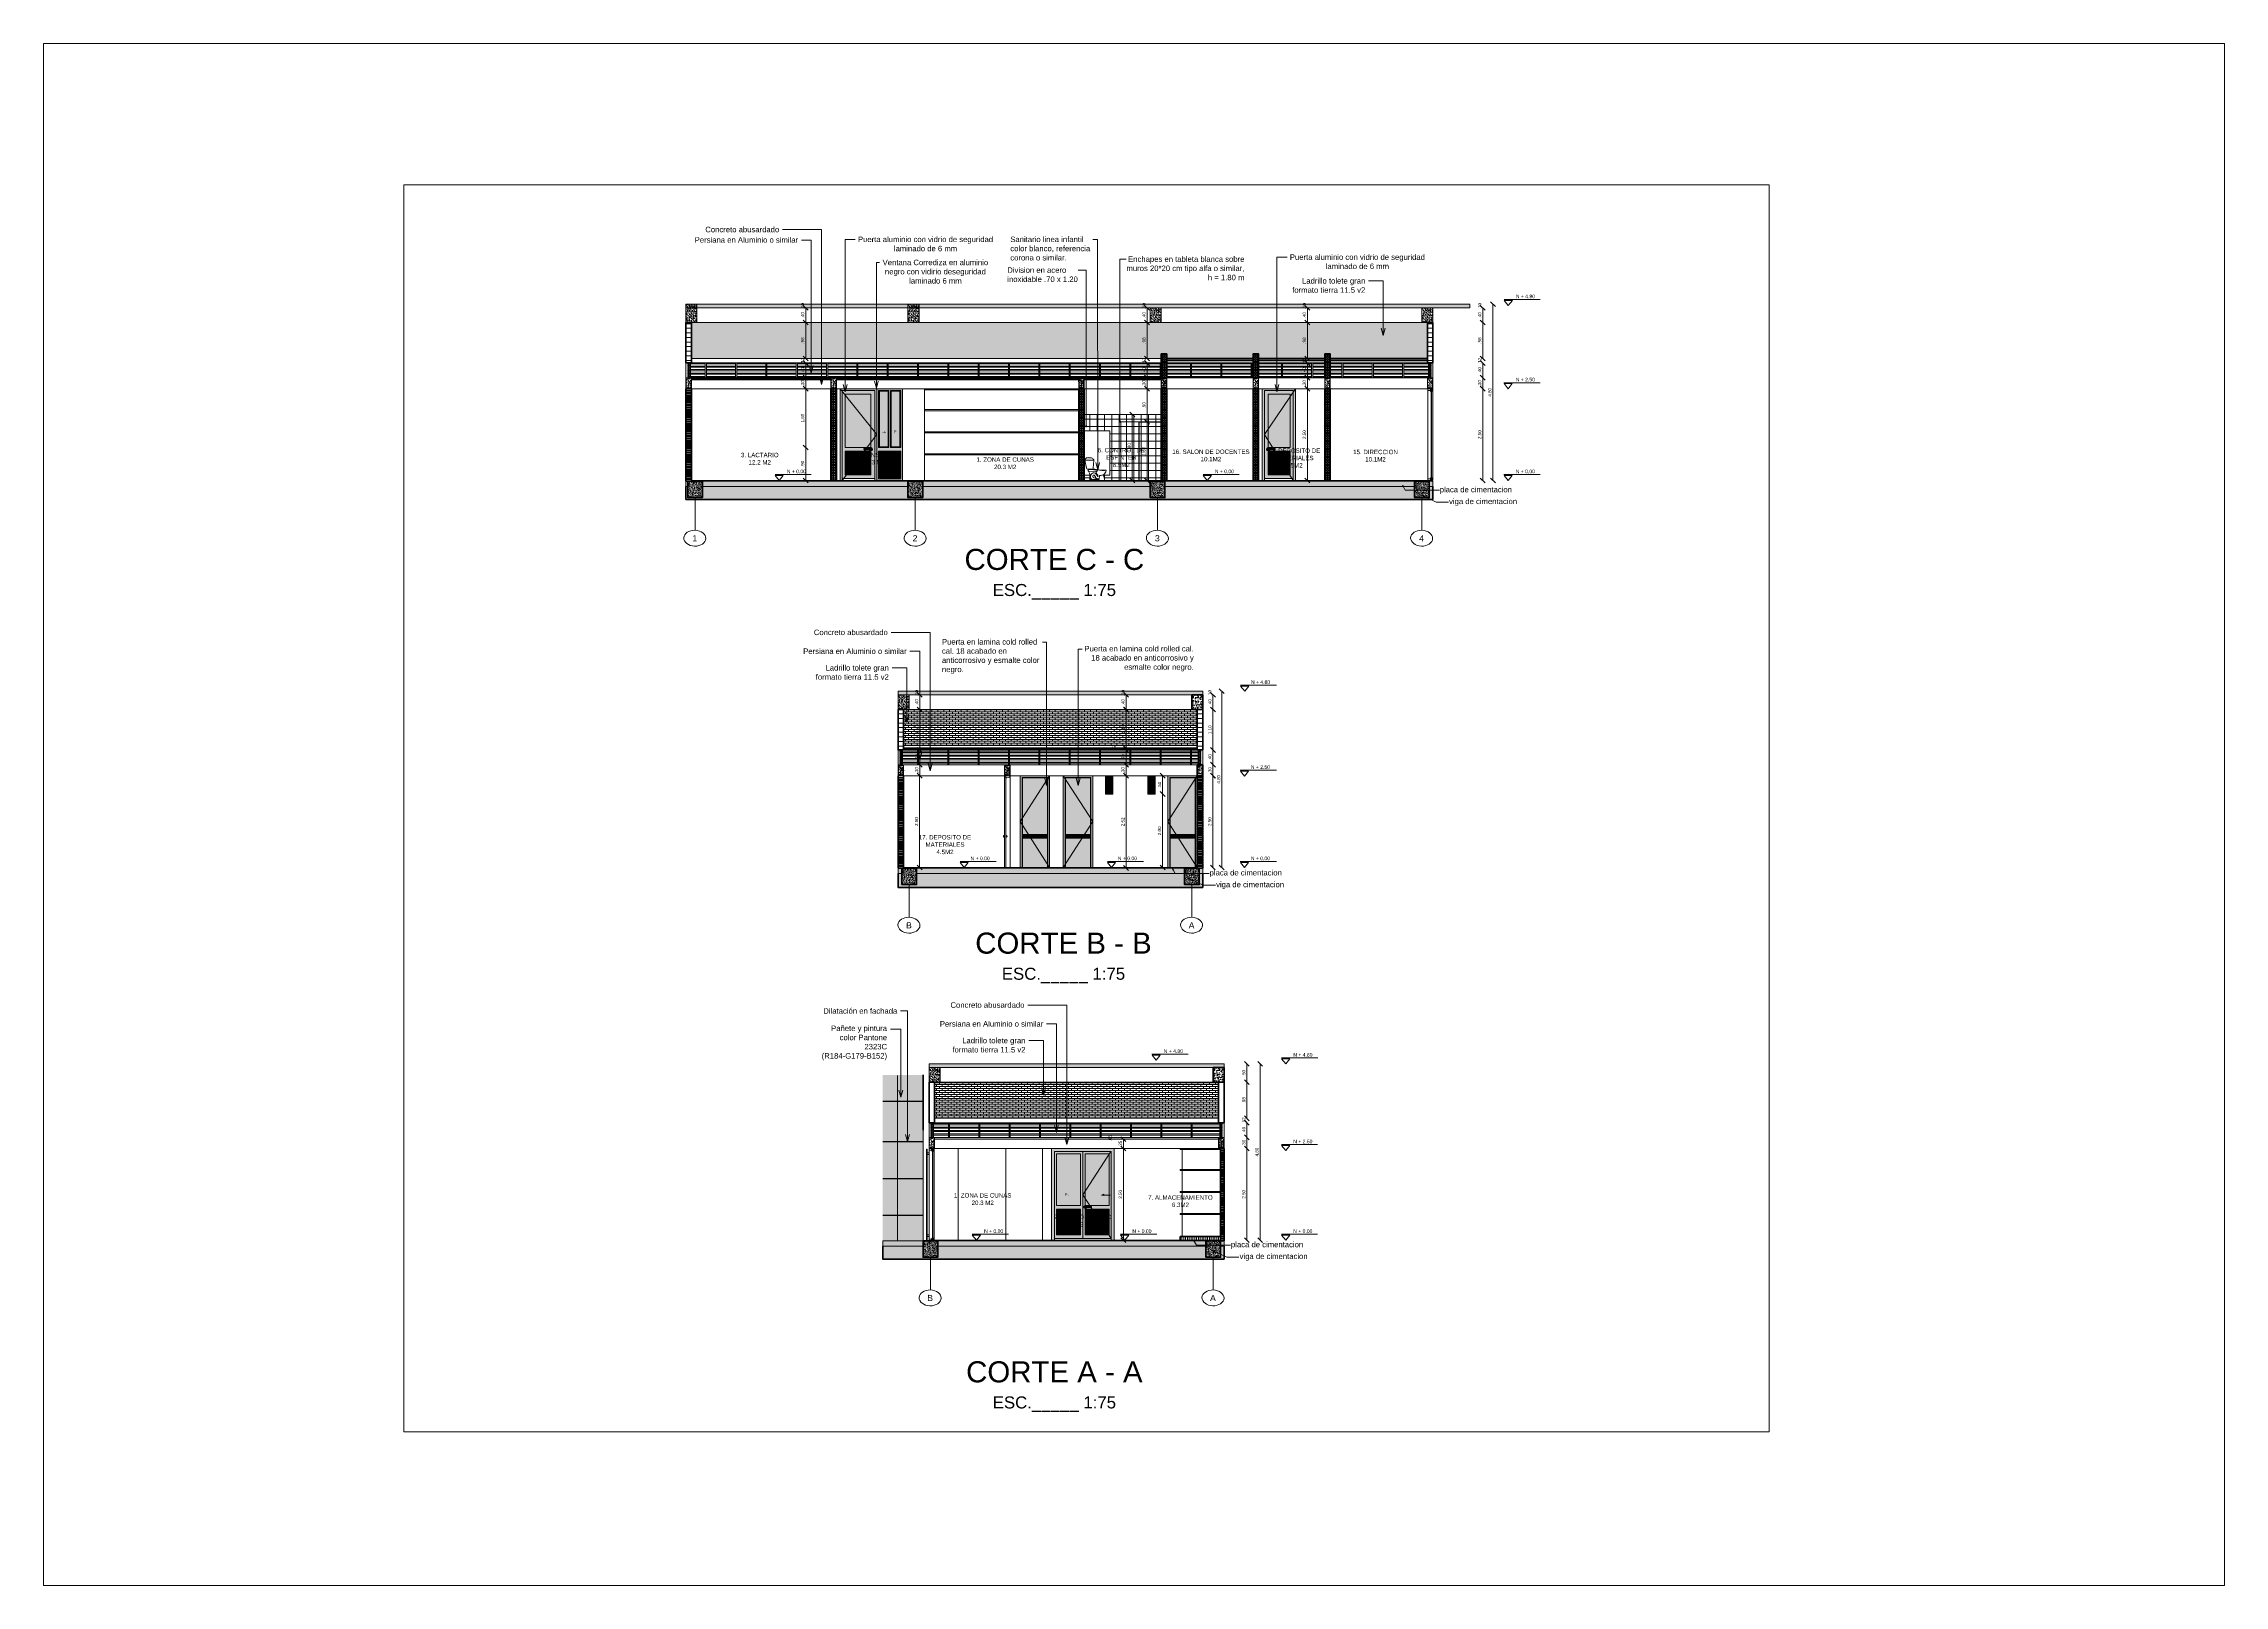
# Paper-space layout 'Layout1' of a CAD drawing. Header units: metres. Extents: x 1.17 to 10.52, y 0.83 to 7.44.
# The model-space entities are those that its viewports show. They can reach past a viewport. Long polylines and large blocks are cut down to what shows.
import ezdxf
from ezdxf import colors
from ezdxf.entities.mleader import LeaderData, LeaderLine
from ezdxf.enums import TextEntityAlignment as Align
from ezdxf.math import Vec2, Vec3

# ---------------------------------------------------------------- set-up
doc = ezdxf.new("R2010")
doc.units = ezdxf.units.M
doc.header["$LTSCALE"] = 8
doc.header["$MEASUREMENT"] = 0
doc.header["$PDMODE"] = 1
doc.linetypes.add('DASHDOTX2', pattern=[2, 1, -0.5, 0, -0.5])
doc.linetypes.add('HIDDEN', pattern=[0.375, 0.25, -0.125])
doc.layers.get('0').update_dxf_attribs({"linetype": 'CONTINUOUS', "lineweight": 9})
doc.layers.get('DEFPOINTS').update_dxf_attribs({"linetype": 'CONTINUOUS'})
for name, color, linetype, lineweight in [('9 (achurados)', 252, 'CONTINUOUS', 0), ('A-CARP-MET', 1, 'CONTINUOUS', 13), ('A-PLAN-ACHU1', 105, 'CONTINUOUS', 9), ('A-PLAN-ACHU2', 146, 'CONTINUOUS', 0), ('A-PLAN-ACHU3', 250, 'CONTINUOUS', 0), ('A-PUER', 36, 'CONTINUOUS', 13), ('A-VENT', 1, 'CONTINUOUS', 15), ('A_ACHU-1', 253, 'CONTINUOUS', 0), ('A_ACHURADADOS', 9, 'CONTINUOUS', 0), ('A_CARP-MAD', 46, 'CONTINUOUS', 18), ('A_CARP-MET', 126, 'CONTINUOUS', 18), ('A_ECON-PLAC', 24, 'CONTINUOUS', 60), ('A_EJES', 75, 'DASHDOTX2', 5), ('A_MUEB-ARCH', 64, 'CONTINUOUS', 15), ('A_MUEB-FIJO', 3, 'CONTINUOUS', 15), ('A_MURO', 7, 'CONTINUOUS', 40), ('A_MURO-ACHU', 254, 'CONTINUOUS', 0), ('A_MURO-ENCHA', 141, 'CONTINUOUS', 15), ('A_PISO-ACHU', 251, 'CONTINUOUS', 0), ('A_PLAN-1', 7, 'CONTINUOUS', 60), ('A_PLAN-3', 51, 'CONTINUOUS', 40), ('A_PLAN-4', 4, 'CONTINUOUS', 25), ('A_PLAN-5', 100, 'CONTINUOUS', 20), ('A_PLAN-7', 241, 'CONTINUOUS', 15), ('A_PLAN-8', 8, 'CONTINUOUS', 13), ('A_PROY', 16, 'HIDDEN', 5), ('A_PUER', 134, 'CONTINUOUS', 18), ('A_TEXT', 154, 'CONTINUOUS', 0), ('A_TEXT-DIM', 54, 'CONTINUOUS', 13), ('A_TEXT-IDEN', 5, 'CONTINUOUS', 18), ('A_TEXT-NIVL', 54, 'CONTINUOUS', 20), ('A_TEXT-NOTA', 53, 'CONTINUOUS', 20), ('A_TEXT-SIMB', 195, 'CONTINUOUS', 20), ('A_TEXT-TITL', 6, 'CONTINUOUS', 20), ('A_VENT', 124, 'CONTINUOUS', 18)]:
    doc.layers.add(name, color=color, linetype=linetype, lineweight=lineweight)
doc.styles.add('ARIAL', font='arial.ttf')
doc.styles.add('DIM', font='arial.ttf')
doc.dimstyles.new('BAN_REP_1-50-2', dxfattribs={"dimtxt": 0.0875, "dimasz": 0.1313, "dimexe": 0.15, "dimexo": 0.03, "dimgap": 0.04, "dimtad": 1, "dimzin": 4, "dimdsep": 46, "dimtxsty": 'ARIAL', "dimblk": 'OBLIQUE', "dimcen": 0.075, "dimse1": 1, "dimse2": 1, "dimclrd": 256, "dimclre": 256, "dimclrt": 256, "dimadec": 0, "dimazin": 0, "dimtfac": 1, "dimtix": 1, "dimtofl": 0, "dimtmove": 1, "dimatfit": 3, "dimldrblk": 'OPEN90', "dimfxl": 1, "dimtolj": 1, "dimtzin": 0, "dimlwd": -1, "dimlwe": -1, "dimarcsym": 0})
pattern_1 = [(0, (96679.96171078, 100594.252723235), (0, 4e-05), [])]
pattern_2 = [(180, (0, 0), (-2e-17, -0.2), []), (270, (0, 0), (0.2, -4e-17), [])]
pattern_3 = [(180, (0, 0), (-1e-17, -0.09375), []), (180, (-0.03125, 0.03125), (-1e-17, -0.09375), [])]

# ---------------------------------------------------------------- blocks, each defined once
blk = doc.blocks.new('Bloque 4')
at = {"layer": 'A_PLAN-5'}
for points in [[(0, 0), (0.12, 0), (0.12, -0.2), (0, -0.2)], [(0.052, -0.061), (0.015, -0.061), (0.015, -0.015), (0.052, -0.015)], [(0.052, -0.125), (0.015, -0.125), (0.015, -0.076), (0.052, -0.076)], [(0.052, -0.14), (0.015, -0.14), (0.015, -0.185), (0.052, -0.185)], [(0.067, -0.061), (0.105, -0.061), (0.105, -0.015), (0.067, -0.015)], [(0.067, -0.125), (0.105, -0.125), (0.105, -0.076), (0.067, -0.076)], [(0.067, -0.14), (0.105, -0.14), (0.105, -0.185), (0.067, -0.185)]]:
    blk.add_lwpolyline(points, close=True, dxfattribs=at)
blk = doc.blocks.new('*U132')
at = {"layer": 'A_CARP-MAD'}
blk.add_lwpolyline([(0.14, -0.047), (0.07, -0.047), (0.07, -0.023), (0, -0.023), (0, 0), (0.14, 0)], dxfattribs=at)
for points in [[(0, -0.028), (0.065, -0.028), (0.065, -0.074), (0.048, -0.074), (0.048, -0.051), (0, -0.051)], [(0, -0.028), (0.065, -0.028), (0.065, -0.074), (0.048, -0.074), (0.048, -0.051), (0, -0.051)], [(0.033, -0.071), (0.033, -0.054), (0.01, -0.054), (0.01, -0.071)], [(0, -2.472), (0.065, -2.472), (0.065, -2.426), (0.048, -2.426), (0.048, -2.449), (0, -2.449)], [(0, -2.477), (0, -2.5), (0.14, -2.5), (0.14, -2.453), (0.07, -2.453), (0.07, -2.477)], [(0.033, -2.429), (0.033, -2.446), (0.01, -2.446), (0.01, -2.429)]]:
    blk.add_lwpolyline(points, close=True, dxfattribs=at)
at = {"layer": 'A_CARP-MET'}
blk.add_line((0.14, -0.047), (0.14, 0), dxfattribs=at)
blk.add_lwpolyline([(0.033, -0.071), (0.033, -0.054), (0.01, -0.054), (0.01, -0.071)], close=True, dxfattribs=at)
at = {"layer": 'A_VENT'}
for p, q in [((0, -2.5), (0, 0)), ((0.14, 0), (0.14, -2.5))]:
    blk.add_line(p, q, dxfattribs=at)
blk.add_lwpolyline([(0.036, -0.054), (0.036, -2.446), (0.045, -2.446), (0.045, -0.054)], close=True, dxfattribs=at)
blk = doc.blocks.new('SANITARIO INFANTIL ALZADO 25 JUNIO')
at = {"layer": 'A_MUEB-FIJO'}
for p, q in [((-0.157, 0.556), (0.086, 0.556)), ((-0.156, 0.552), (-0.112, 0.334)), ((-0.154, 0.555), (0.084, 0.555)), ((-0.084, 0.313), (0.04, 0.313)), ((-0.084, 0.313), (-0.083, 0.311)), ((-0.083, 0.311), (0.039, 0.311)), ((-0.076, 0.313), (-0.077, 0.311)), ((-0.073, 0.302), (-0.065, 0.263)), ((-0.068, 0.309), (0.08, 0.309)), ((-0.068, 0.3), (0.055, 0.3)), ((-0.049, 0.25), (0.165, 0.251)), ((0, 0), (0.005, 0.02)), ((0, 0), (0.383, 0)), ((0.224, 0.032), (0.017, 0.031)), ((0.032, 0.313), (0.033, 0.311)), ((0.039, 0.311), (0.039, 0.313)), ((0.085, 0.553), (0.066, 0.336)), ((0.136, 0.082), (0.106, 0.137)), ((0.168, 0.24), (0.155, 0.233)), ((0.191, 0.109), (0.16, 0.165)), ((0.162, 0.045), (0.165, 0.049)), ((0.165, 0.251), (0.168, 0.24)), ((0.182, 0.037), (0.189, 0.046)), ((0.24, 0.125), (0.229, 0.036)), ((0.383, 0), (0.347, 0.15))]:
    blk.add_line(p, q, dxfattribs=at)
for centre, radius, start, end in [((-0.096, 0.554), 0.0629, 106.69169, 175.15698), ((-0.061, 0.454), 0.169, 88.94319, 108.24727), ((-0.068, 0.062), 0.56, 83.24466, 88.99757), ((-0.021, 0.483), 0.137, 47.47297, 81.7231), ((-0.157, 0.558), 0.00197, 157.4812, 270.06102), ((-0.154, 0.553), 0.00225, 102.24977, 186.54593), ((-0.086, 0.339), 0.0263, 191.60367, 275.68345), ((-0.068, 0.303), 0.00591, 90.3711, 194.52303), ((-0.049, 0.267), 0.0167, 194.44017, 267.59474), ((-0.423, 0.034), 0.425, 355.43271, 31.91671), ((0.133, 0.112), 0.137, 167.78508, 213.96818), ((0.084, 0.122), 0.0869, 98.38927, 167.77522), ((0.021, 0.016), 0.0158, 101.3727, 164.92421), ((0.017, 0.034), 0.00259, 281.23456, 33.969), ((0.04, 0.339), 0.026, 270.00011, 354.79608), ((0.025, -0.046), 0.347, 62.01654, 85.02802), ((0.131, 0.115), 0.0753, 169.25755, 186.83484), ((0.088, 0.11), 0.0325, 186.89666, 264.08002), ((0.083, 0.124), 0.0265, 99.12028, 169.24392), ((0.047, 0.55), 0.0425, 12.93065, 54.25459), ((0.084, 0.122), 0.0869, 29.00825, 98.38951), ((0.083, 0.124), 0.0264, 28.97201, 99.16443), ((0.079, -0.046), 0.355, 77.79982, 89.99891), ((0.083, 0.553), 0.00223, 352.91682, 78.15853), ((0.04, -0.343), 0.422, 82.16448, 83.97643), ((0.086, 0.558), 0.00197, 270.03778, 22.42), ((0.084, -0.023), 0.0997, 43.19073, 82.0742), ((0.084, -0.023), 0.0997, 33.15896, 62.63237), ((0.195, 0.114), 0.067, 208.99569, 242.85883), ((0.317, 0.869), 0.592, 252.66235, 265.92775), ((0.16, 0.225), 0.0102, 121.09662, 190.00521), ((0.237, 0.234), 0.0875, 187.32348, 230.05676), ((0.345, 1.179), 0.898, 257.72985, 274.28399), ((0.16, 0.048), 0.00346, 222.97767, 321.93039), ((0.19, 0.096), 0.0483, 237.91223, 272.52098), ((0.163, 0.052), 0.00315, 319.03631, 59.79103), ((0.101, 0.11), 0.0979, 9.93433, 35.36009), ((0.185, 0.035), 0.00358, 142.38761, 253.9455), ((0.192, 0.044), 0.00348, 114.75805, 141.8024), ((0.195, 0.111), 0.00457, 209.04617, 6.18464), ((0.195, 0.113), 0.0661, 267.50976, 273.96752), ((-0.052, 0.084), 0.253, 6.28324, 9.90934), ((0.187, 0.176), 0.129, 275.53276, 289.97904), ((0.224, 0.036), 0.00491, 269.92137, 352.50603), ((0.255, 0.123), 0.0148, 92.13902, 172.38808), ((0.252, 0.398), 0.261, 270.55736, 291.72055), ((0.345, 1.182), 0.906, 265.55304, 272.02156), ((0.352, 0.152), 0.00522, 126.01585, 193.68065), ((0.247, 0.297), 0.174, 305.75084, 352.99757), ((1.652, -6.142), 6.544, 100.92256, 101.23609), ((0.413, 0.276), 0.00693, 352.637, 94.11685)]:
    blk.add_arc(centre, radius, start, end, dxfattribs=at)
blk = doc.blocks.new('sanitar perfil niños 25 JUNIO')
at = {"linetype": 'Continuous'}
blk.add_blockref('SANITARIO INFANTIL ALZADO 25 JUNIO', (0, 0), dxfattribs=at)
blk = doc.blocks.new('*U21')
blk.add_blockref('sanitar perfil niños 25 JUNIO', (-0.554, 0.023))
blk = doc.blocks.new('A$C58775FF0')
at = {"layer": 'A-PLAN-ACHU3'}
h = blk.add_hatch(color=252, dxfattribs=at)
h.dxf.hatch_style = 1
h.set_gradient(color1=(132, 132, 132), rotation=102, tint=1)
h.paths.add_polyline_path([(-0.011, -0.039), (-0.011, -0.02, -1.732051), (0.023, -0.001), (0.023, -0.034, 4.427005)])
at = {"layer": 'A-VENT', "transparency": 33554687}
h = blk.add_hatch(color=256, dxfattribs=at)
h.dxf.hatch_style = 1
h.set_gradient(color1=(91, 91, 91), color2=(132, 132, 132), rotation=90, tint=1, name='SPHERICAL')
edge = h.paths.add_edge_path()
edge.add_line((0.023, -0.001), (0.023, -0.162))
edge.add_arc((0.015, -0.162), 0.00755, -90, 0, ccw=False)
edge.add_line((0.015, -0.17), (-0.004, -0.17))
edge.add_arc((-0.004, -0.162), 0.00755, 180, 270, ccw=False)
edge.add_line((-0.011, -0.162), (-0.011, -0.02))
edge.add_arc((0, -0.001), 0.0226, 0, 240, ccw=False)
at = {"layer": 'A-VENT'}
blk.add_lwpolyline([(-0.011, -0.039, -4.427005), (0.023, -0.034)], format="xyb", dxfattribs=at)
blk.add_lwpolyline([(0.023, -0.001), (0.023, -0.162, -0.414214), (0.015, -0.17), (-0.004, -0.17, -0.414214), (-0.011, -0.162), (-0.011, -0.02, -1.732051)], format="xyb", close=True, dxfattribs=at)
blk = doc.blocks.new('Puerta 1')
at = {"layer": 'A-PLAN-ACHU1', "true_color": 0x53c6c6, "transparency": 33554610}
h = blk.add_hatch(color=133, dxfattribs=at)
h.dxf.hatch_style = 1
h.set_gradient(color1=(158, 231, 255), tint=1)
h.paths.add_polyline_path([(99481.84, 101771.2), (99482.54, 101771.2), (99482.54, 101769.75), (99481.84, 101769.75)])
h = blk.add_hatch(color=133, dxfattribs=at)
h.dxf.hatch_style = 1
h.set_gradient(color1=(158, 231, 255), tint=1)
h.paths.add_polyline_path([(99481.84, 101769.65), (99482.54, 101769.65), (99482.54, 101769.006), (99481.84, 101769.006)])
at = {"layer": 'A-PUER', "transparency": 33554687}
h = blk.add_hatch(color=256, dxfattribs=at)
h.dxf.hatch_style = 1
h.set_gradient(color1=(91, 91, 91), color2=(214, 214, 214), tint=1, name='CURVED')
h.paths.add_polyline_path([(99482.702, 101768.85), (99482.646, 101768.85), (99482.646, 101771.3), (99481.757, 101771.3), (99481.757, 101768.85), (99481.702, 101768.85), (99481.702, 101771.35), (99482.702, 101771.35)])
h = blk.add_hatch(color=256, dxfattribs=at)
h.dxf.hatch_style = 1
h.set_gradient(color1=(132, 132, 132), tint=1, name='CURVED')
h.paths.add_polyline_path([(99482.646, 101771.3), (99481.757, 101771.3), (99481.757, 101768.906), (99482.646, 101768.906)])
h.paths.add_polyline_path([(99481.84, 101771.2), (99482.54, 101771.2), (99482.54, 101769.75), (99481.84, 101769.75)], flags=16)
h.paths.add_polyline_path([(99481.84, 101769.65), (99482.54, 101769.65), (99482.54, 101769.006), (99481.84, 101769.006)], flags=16)
at = {"layer": 'A-PUER'}
for points in [[(99482.702, 101768.85), (99482.646, 101768.85), (99482.646, 101771.3), (99481.757, 101771.3), (99481.757, 101768.85), (99481.702, 101768.85), (99481.702, 101771.35), (99482.702, 101771.35)], [(99482.646, 101771.3), (99481.757, 101771.3), (99481.757, 101768.906), (99482.646, 101768.906)], [(99481.84, 101771.2), (99482.54, 101771.2), (99482.54, 101769.75), (99481.84, 101769.75)], [(99481.84, 101769.65), (99482.54, 101769.65), (99482.54, 101769.006), (99481.84, 101769.006)]]:
    blk.add_lwpolyline(points, close=True, dxfattribs=at)
at = {"layer": 'A_PROY', "ltscale": 2}
blk.add_lwpolyline([(99481.702, 101771.35), (99482.702, 101770.1), (99481.757, 101768.85)], dxfattribs=at)
at = {"layer": 'A-PUER', "xscale": -1.111111111110999, "yscale": 1.111111111110999, "zscale": 1.111111111110999, "rotation": 270}
blk.add_blockref('A$C58775FF0', (99482.541, 101769.7), dxfattribs=at)
blk = doc.blocks.new('jjgjgj')
at = {"layer": 'A_MUEB-ARCH'}
for p, q in [((98376.204, 101408.066), (98376.204, 101408.096)), ((98380.404, 101408.096), (98376.204, 101408.096)), ((98380.404, 101408.066), (98376.204, 101408.066)), ((98380.404, 101408.066), (98380.404, 101408.096)), ((98376.204, 101407.496), (98376.204, 101407.526)), ((98380.404, 101407.526), (98376.204, 101407.526)), ((98380.404, 101407.496), (98376.204, 101407.496)), ((98380.404, 101407.496), (98380.404, 101407.526)), ((98376.204, 101406.896), (98376.204, 101406.926)), ((98380.404, 101406.926), (98376.204, 101406.926)), ((98380.404, 101406.896), (98376.204, 101406.896)), ((98380.404, 101406.896), (98380.404, 101406.926)), ((98376.204, 101406.296), (98376.204, 101406.326)), ((98380.404, 101406.326), (98376.204, 101406.326)), ((98380.404, 101406.296), (98376.204, 101406.296)), ((98380.404, 101406.296), (98380.404, 101406.326))]:
    blk.add_line(p, q, dxfattribs=at)
blk = doc.blocks.new('EJE')
at = {"layer": 'A_TEXT-SIMB'}
blk.add_ellipse((0, 0), major_axis=(-0.625, 0), ratio=0.72, dxfattribs=at)
at = {"layer": 'A_TEXT-IDEN', "style": 'ARIAL'}
blk.add_attdef('EJE', text='', height=0.35, dxfattribs=at).set_placement((0, -0.18), align=Align.CENTER)
blk = doc.blocks.new('Ventana 18')
at = {"layer": 'A-PLAN-ACHU1', "transparency": 33554687}
h = blk.add_hatch(color=256, dxfattribs=at)
h.dxf.hatch_style = 1
h.set_gradient(color1=(91, 91, 91), color2=(214, 214, 214), rotation=90, tint=1, name='CYLINDER')
h.paths.add_polyline_path([(2802.935, 1189.087), (2802.785, 1189.087), (2802.785, 1189.078), (2802.935, 1189.078)])
h = blk.add_hatch(color=256, dxfattribs=at)
h.dxf.hatch_style = 1
h.set_gradient(color1=(255, 255, 255), color2=(91, 91, 91), rotation=90, tint=1)
h.paths.add_polyline_path([(2802.935, 1189.078), (2802.785, 1189.078), (2802.785, 1189.053), (2802.935, 1189.053)])
h = blk.add_hatch(color=256, dxfattribs=at)
h.dxf.hatch_style = 1
h.set_gradient(color1=(91, 91, 91), color2=(214, 214, 214), rotation=90, tint=1, name='CYLINDER')
h.paths.add_polyline_path([(2802.935, 1189.053), (2802.785, 1189.053), (2802.785, 1189.042), (2802.935, 1189.042)])
h = blk.add_hatch(color=256, dxfattribs=at)
h.dxf.hatch_style = 1
h.set_gradient(color1=(255, 255, 255), color2=(91, 91, 91), rotation=90, tint=1)
h.paths.add_polyline_path([(2802.935, 1189.042), (2802.785, 1189.042), (2802.785, 1189.017), (2802.935, 1189.017)])
h = blk.add_hatch(color=256, dxfattribs=at)
h.dxf.hatch_style = 1
h.set_gradient(color1=(91, 91, 91), color2=(214, 214, 214), rotation=90, tint=1, name='CYLINDER')
h.paths.add_polyline_path([(2802.935, 1189.017), (2802.785, 1189.017), (2802.785, 1189.005), (2802.935, 1189.005)])
h = blk.add_hatch(color=256, dxfattribs=at)
h.dxf.hatch_style = 1
h.set_gradient(color1=(255, 255, 255), color2=(91, 91, 91), rotation=90, tint=1)
h.paths.add_polyline_path([(2802.935, 1189.005), (2802.785, 1189.005), (2802.785, 1188.98), (2802.935, 1188.98)])
h = blk.add_hatch(color=256, dxfattribs=at)
h.dxf.hatch_style = 1
h.set_gradient(color1=(91, 91, 91), color2=(214, 214, 214), rotation=90, tint=1, name='CYLINDER')
h.paths.add_polyline_path([(2802.935, 1188.98), (2802.785, 1188.98), (2802.785, 1188.968), (2802.935, 1188.968)])
h = blk.add_hatch(color=256, dxfattribs=at)
h.dxf.hatch_style = 1
h.set_gradient(color1=(255, 255, 255), color2=(91, 91, 91), rotation=90, tint=1)
h.paths.add_polyline_path([(2802.935, 1188.968), (2802.785, 1188.968), (2802.785, 1188.943), (2802.935, 1188.943)])
h = blk.add_hatch(color=256, dxfattribs=at)
h.dxf.hatch_style = 1
h.set_gradient(color1=(91, 91, 91), color2=(214, 214, 214), rotation=90, tint=1, name='CYLINDER')
h.paths.add_polyline_path([(2802.935, 1188.943), (2802.785, 1188.943), (2802.785, 1188.931), (2802.935, 1188.931)])
h = blk.add_hatch(color=256, dxfattribs=at)
h.dxf.hatch_style = 1
h.set_gradient(color1=(255, 255, 255), color2=(91, 91, 91), rotation=90, tint=1)
h.paths.add_polyline_path([(2802.935, 1188.931), (2802.785, 1188.931), (2802.785, 1188.906), (2802.935, 1188.906)])
h = blk.add_hatch(color=256, dxfattribs=at)
h.dxf.hatch_style = 1
h.set_gradient(color1=(91, 91, 91), color2=(214, 214, 214), rotation=90, tint=1, name='CYLINDER')
h.paths.add_polyline_path([(2802.935, 1188.906), (2802.785, 1188.906), (2802.785, 1188.895), (2802.935, 1188.895)])
h = blk.add_hatch(color=256, dxfattribs=at)
h.dxf.hatch_style = 1
h.set_gradient(color1=(255, 255, 255), color2=(91, 91, 91), rotation=90, tint=1)
h.paths.add_polyline_path([(2802.935, 1188.895), (2802.785, 1188.895), (2802.785, 1188.87), (2802.935, 1188.87)])
h = blk.add_hatch(color=256, dxfattribs=at)
h.dxf.hatch_style = 1
h.set_gradient(color1=(91, 91, 91), color2=(214, 214, 214), rotation=90, tint=1, name='CYLINDER')
h.paths.add_polyline_path([(2802.935, 1188.87), (2802.785, 1188.87), (2802.785, 1188.858), (2802.935, 1188.858)])
h = blk.add_hatch(color=256, dxfattribs=at)
h.dxf.hatch_style = 1
h.set_gradient(color1=(255, 255, 255), color2=(91, 91, 91), rotation=90, tint=1)
h.paths.add_polyline_path([(2802.935, 1188.858), (2802.785, 1188.858), (2802.785, 1188.833), (2802.935, 1188.833)])
h = blk.add_hatch(color=256, dxfattribs=at)
h.dxf.hatch_style = 1
h.set_gradient(color1=(91, 91, 91), color2=(214, 214, 214), rotation=90, tint=1, name='CYLINDER')
h.paths.add_polyline_path([(2802.935, 1188.833), (2802.785, 1188.833), (2802.785, 1188.821), (2802.935, 1188.821)])
h = blk.add_hatch(color=256, dxfattribs=at)
h.dxf.hatch_style = 1
h.set_gradient(color1=(255, 255, 255), color2=(91, 91, 91), rotation=90, tint=1)
h.paths.add_polyline_path([(2802.935, 1188.821), (2802.785, 1188.821), (2802.785, 1188.796), (2802.935, 1188.796)])
h = blk.add_hatch(color=256, dxfattribs=at)
h.dxf.hatch_style = 1
h.set_gradient(color1=(91, 91, 91), color2=(214, 214, 214), rotation=90, tint=1, name='CYLINDER')
h.paths.add_polyline_path([(2802.935, 1188.796), (2802.785, 1188.796), (2802.785, 1188.784), (2802.935, 1188.784)])
h = blk.add_hatch(color=256, dxfattribs=at)
h.dxf.hatch_style = 1
h.set_gradient(color1=(255, 255, 255), color2=(91, 91, 91), rotation=90, tint=1)
h.paths.add_polyline_path([(2802.935, 1188.784), (2802.785, 1188.784), (2802.785, 1188.759), (2802.935, 1188.759)])
h = blk.add_hatch(color=256, dxfattribs=at)
h.dxf.hatch_style = 1
h.set_gradient(color1=(91, 91, 91), color2=(214, 214, 214), rotation=90, tint=1, name='CYLINDER')
h.paths.add_polyline_path([(2802.935, 1188.759), (2802.785, 1188.759), (2802.785, 1188.747), (2802.935, 1188.747)])
h = blk.add_hatch(color=256, dxfattribs=at)
h.dxf.hatch_style = 1
h.set_gradient(color1=(255, 255, 255), color2=(91, 91, 91), rotation=90, tint=1)
h.paths.add_polyline_path([(2802.935, 1188.747), (2802.785, 1188.747), (2802.785, 1188.722), (2802.935, 1188.722)])
h = blk.add_hatch(color=256, dxfattribs=at)
h.dxf.hatch_style = 1
h.set_gradient(color1=(91, 91, 91), color2=(214, 214, 214), rotation=90, tint=1, name='CYLINDER')
h.paths.add_polyline_path([(2802.935, 1188.722), (2802.785, 1188.722), (2802.785, 1188.711), (2802.935, 1188.711)])
h = blk.add_hatch(color=256, dxfattribs=at)
h.dxf.hatch_style = 1
h.set_gradient(color1=(255, 255, 255), color2=(91, 91, 91), rotation=90, tint=1)
h.paths.add_polyline_path([(2802.935, 1188.711), (2802.785, 1188.711), (2802.785, 1188.686), (2802.935, 1188.686)])
h = blk.add_hatch(color=256, dxfattribs=at)
h.dxf.hatch_style = 1
h.set_gradient(color1=(91, 91, 91), color2=(214, 214, 214), rotation=90, tint=1, name='CYLINDER')
h.paths.add_polyline_path([(2802.935, 1188.686), (2802.785, 1188.686), (2802.785, 1188.674), (2802.935, 1188.674)])
h = blk.add_hatch(color=256, dxfattribs=at)
h.dxf.hatch_style = 1
h.set_gradient(color1=(255, 255, 255), color2=(91, 91, 91), rotation=90, tint=1)
h.paths.add_polyline_path([(2802.935, 1188.674), (2802.785, 1188.674), (2802.785, 1188.649), (2802.935, 1188.649)])
h = blk.add_hatch(color=256, dxfattribs=at)
h.dxf.hatch_style = 1
h.set_gradient(color1=(91, 91, 91), color2=(214, 214, 214), rotation=90, tint=1, name='CYLINDER')
h.paths.add_polyline_path([(2802.935, 1188.649), (2802.785, 1188.649), (2802.785, 1188.637), (2802.935, 1188.637)])
at = {"layer": 'A-PUER', "transparency": 33554687}
h = blk.add_hatch(color=256, dxfattribs=at)
h.dxf.hatch_style = 1
h.set_gradient(color1=(91, 91, 91), color2=(214, 214, 214), rotation=199.87072, tint=1, name='CURVED')
h.paths.add_polyline_path([(2802.76, 1189.112), (2802.76, 1188.612), (2802.96, 1188.612), (2802.96, 1189.112)])
h.paths.add_polyline_path([(2802.935, 1189.087), (2802.935, 1189.078), (2802.935, 1189.053), (2802.935, 1189.042), (2802.935, 1189.017), (2802.935, 1189.005), (2802.935, 1188.98), (2802.935, 1188.968), (2802.935, 1188.943), (2802.935, 1188.931), (2802.935, 1188.906), (2802.935, 1188.895), (2802.935, 1188.87), (2802.935, 1188.858), (2802.935, 1188.833), (2802.935, 1188.821), (2802.935, 1188.796), (2802.935, 1188.784), (2802.935, 1188.759), (2802.935, 1188.747), (2802.935, 1188.722), (2802.935, 1188.711), (2802.935, 1188.686), (2802.935, 1188.674), (2802.935, 1188.649), (2802.935, 1188.637), (2802.785, 1188.637), (2802.785, 1188.649), (2802.785, 1188.674), (2802.785, 1188.686), (2802.785, 1188.711), (2802.785, 1188.722), (2802.785, 1188.747), (2802.785, 1188.759), (2802.785, 1188.784), (2802.785, 1188.796), (2802.785, 1188.821), (2802.785, 1188.833), (2802.785, 1188.858), (2802.785, 1188.87), (2802.785, 1188.895), (2802.785, 1188.906), (2802.785, 1188.931), (2802.785, 1188.943), (2802.785, 1188.968), (2802.785, 1188.98), (2802.785, 1189.005), (2802.785, 1189.017), (2802.785, 1189.042), (2802.785, 1189.053), (2802.785, 1189.078), (2802.785, 1189.087)], flags=0)
h.paths.add_polyline_path([(2802.935, 1189.087), (2802.935, 1188.637), (2802.785, 1188.637), (2802.785, 1189.087)], flags=16)
h.paths.add_polyline_path([(2802.935, 1189.078), (2802.935, 1189.053), (2802.785, 1189.053), (2802.785, 1189.078)], flags=0)
h.paths.add_polyline_path([(2802.935, 1189.042), (2802.935, 1189.017), (2802.785, 1189.017), (2802.785, 1189.042)], flags=0)
h.paths.add_polyline_path([(2802.935, 1189.005), (2802.935, 1188.98), (2802.785, 1188.98), (2802.785, 1189.005)], flags=0)
h.paths.add_polyline_path([(2802.935, 1188.968), (2802.935, 1188.943), (2802.785, 1188.943), (2802.785, 1188.968)], flags=0)
h.paths.add_polyline_path([(2802.935, 1188.931), (2802.935, 1188.906), (2802.785, 1188.906), (2802.785, 1188.931)], flags=0)
h.paths.add_polyline_path([(2802.935, 1188.895), (2802.935, 1188.87), (2802.785, 1188.87), (2802.785, 1188.895)], flags=0)
h.paths.add_polyline_path([(2802.935, 1188.858), (2802.935, 1188.833), (2802.785, 1188.833), (2802.785, 1188.858)], flags=0)
h.paths.add_polyline_path([(2802.935, 1188.821), (2802.935, 1188.796), (2802.785, 1188.796), (2802.785, 1188.821)], flags=0)
h.paths.add_polyline_path([(2802.935, 1188.784), (2802.935, 1188.759), (2802.785, 1188.759), (2802.785, 1188.784)], flags=0)
h.paths.add_polyline_path([(2802.935, 1188.747), (2802.935, 1188.722), (2802.785, 1188.722), (2802.785, 1188.747)], flags=0)
h.paths.add_polyline_path([(2802.935, 1188.711), (2802.935, 1188.686), (2802.785, 1188.686), (2802.785, 1188.711)], flags=0)
h.paths.add_polyline_path([(2802.935, 1188.674), (2802.935, 1188.649), (2802.785, 1188.649), (2802.785, 1188.674)], flags=0)
at = {"layer": 'A-PLAN-ACHU1'}
for points in [[(2802.935, 1189.087), (2802.785, 1189.087), (2802.785, 1189.078), (2802.935, 1189.078)], [(2802.935, 1189.078), (2802.785, 1189.078), (2802.785, 1189.053), (2802.935, 1189.053)], [(2802.935, 1189.053), (2802.785, 1189.053), (2802.785, 1189.042), (2802.935, 1189.042)], [(2802.935, 1189.042), (2802.785, 1189.042), (2802.785, 1189.017), (2802.935, 1189.017)], [(2802.935, 1189.017), (2802.785, 1189.017), (2802.785, 1189.005), (2802.935, 1189.005)], [(2802.935, 1189.005), (2802.785, 1189.005), (2802.785, 1188.98), (2802.935, 1188.98)], [(2802.935, 1188.98), (2802.785, 1188.98), (2802.785, 1188.968), (2802.935, 1188.968)], [(2802.935, 1188.968), (2802.785, 1188.968), (2802.785, 1188.943), (2802.935, 1188.943)], [(2802.935, 1188.943), (2802.785, 1188.943), (2802.785, 1188.931), (2802.935, 1188.931)], [(2802.935, 1188.931), (2802.785, 1188.931), (2802.785, 1188.906), (2802.935, 1188.906)], [(2802.935, 1188.906), (2802.785, 1188.906), (2802.785, 1188.895), (2802.935, 1188.895)], [(2802.935, 1188.895), (2802.785, 1188.895), (2802.785, 1188.87), (2802.935, 1188.87)], [(2802.935, 1188.87), (2802.785, 1188.87), (2802.785, 1188.858), (2802.935, 1188.858)], [(2802.935, 1188.858), (2802.785, 1188.858), (2802.785, 1188.833), (2802.935, 1188.833)], [(2802.935, 1188.833), (2802.785, 1188.833), (2802.785, 1188.821), (2802.935, 1188.821)], [(2802.935, 1188.821), (2802.785, 1188.821), (2802.785, 1188.796), (2802.935, 1188.796)], [(2802.935, 1188.796), (2802.785, 1188.796), (2802.785, 1188.784), (2802.935, 1188.784)], [(2802.935, 1188.784), (2802.785, 1188.784), (2802.785, 1188.759), (2802.935, 1188.759)], [(2802.935, 1188.759), (2802.785, 1188.759), (2802.785, 1188.747), (2802.935, 1188.747)], [(2802.935, 1188.747), (2802.785, 1188.747), (2802.785, 1188.722), (2802.935, 1188.722)], [(2802.935, 1188.722), (2802.785, 1188.722), (2802.785, 1188.711), (2802.935, 1188.711)], [(2802.935, 1188.711), (2802.785, 1188.711), (2802.785, 1188.686), (2802.935, 1188.686)], [(2802.935, 1188.686), (2802.785, 1188.686), (2802.785, 1188.674), (2802.935, 1188.674)], [(2802.935, 1188.674), (2802.785, 1188.674), (2802.785, 1188.649), (2802.935, 1188.649)], [(2802.935, 1188.649), (2802.785, 1188.649), (2802.785, 1188.637), (2802.935, 1188.637)]]:
    blk.add_lwpolyline(points, close=True, dxfattribs=at)
at = {"layer": 'A-VENT'}
for points in [[(2802.96, 1189.112), (2802.96, 1188.612), (2802.76, 1188.612), (2802.76, 1189.112)], [(2802.935, 1189.087), (2802.935, 1188.637), (2802.785, 1188.637), (2802.785, 1189.087)]]:
    blk.add_lwpolyline(points, close=True, dxfattribs=at)
at = {"layer": 'A_PLAN-8'}
for points in [[(2802.785, 1189.078), (2802.935, 1189.078), (2802.935, 1189.053), (2802.785, 1189.053)], [(2802.785, 1189.042), (2802.935, 1189.042), (2802.935, 1189.017), (2802.785, 1189.017)], [(2802.785, 1189.005), (2802.935, 1189.005), (2802.935, 1188.98), (2802.785, 1188.98)], [(2802.785, 1188.968), (2802.935, 1188.968), (2802.935, 1188.943), (2802.785, 1188.943)], [(2802.785, 1188.931), (2802.935, 1188.931), (2802.935, 1188.906), (2802.785, 1188.906)], [(2802.785, 1188.895), (2802.935, 1188.895), (2802.935, 1188.87), (2802.785, 1188.87)], [(2802.785, 1188.858), (2802.935, 1188.858), (2802.935, 1188.833), (2802.785, 1188.833)], [(2802.785, 1188.821), (2802.935, 1188.821), (2802.935, 1188.796), (2802.785, 1188.796)], [(2802.785, 1188.784), (2802.935, 1188.784), (2802.935, 1188.759), (2802.785, 1188.759)], [(2802.785, 1188.747), (2802.935, 1188.747), (2802.935, 1188.722), (2802.785, 1188.722)], [(2802.785, 1188.711), (2802.935, 1188.711), (2802.935, 1188.686), (2802.785, 1188.686)], [(2802.785, 1188.674), (2802.935, 1188.674), (2802.935, 1188.649), (2802.785, 1188.649)]]:
    blk.add_lwpolyline(points, close=True, dxfattribs=at)
blk = doc.blocks.new('Puerta 10')
at = {"layer": 'A-PLAN-ACHU3'}
h = blk.add_hatch(dxfattribs=at)
h.set_pattern_fill('ZONECL', color=254, scale=0.01, pattern_type=2)
h.set_pattern_definition(pattern_1)
h.paths.add_polyline_path([(99493.191, 101766.312), (99493.871, 101766.312), (99493.871, 101767.852), (99493.191, 101767.852)])
h = blk.add_hatch(dxfattribs=at)
h.set_pattern_fill('ZONECL', color=254, scale=0.01, pattern_type=2)
h.set_pattern_definition(pattern_1)
h.paths.add_polyline_path([(99493.191, 101765.412), (99493.871, 101765.412), (99493.871, 101766.212), (99493.191, 101766.212)])
at = {"layer": 'A-PUER', "transparency": 33554687}
h = blk.add_hatch(color=256, dxfattribs=at)
h.dxf.hatch_style = 1
h.set_gradient(color1=(91, 91, 91), color2=(214, 214, 214), tint=1, name='CURVED')
h.paths.add_polyline_path([(99493.131, 101767.912), (99493.131, 101765.412), (99493.181, 101765.412), (99493.181, 101767.862), (99493.881, 101767.862), (99493.881, 101765.412), (99493.931, 101765.412), (99493.931, 101767.912)])
h = blk.add_hatch(color=256, dxfattribs=at)
h.dxf.hatch_style = 1
h.set_gradient(color1=(91, 91, 91), color2=(214, 214, 214), tint=1, name='CURVED')
h.paths.add_polyline_path([(99493.181, 101766.312), (99493.881, 101766.312), (99493.881, 101766.212), (99493.181, 101766.212)])
at = {"layer": 'A-CARP-MET'}
blk.add_circle((99493.815, 101766.259), 0.04, dxfattribs=at)
at = {"layer": 'A-PLAN-ACHU1', "const_width": 0.001}
blk.add_lwpolyline([(99493.816, 101766.266), (99493.813, 101766.263), (99493.815, 101766.26), (99493.813, 101766.258), (99493.815, 101766.256), (99493.813, 101766.253)], dxfattribs=at)
at = {"layer": 'A-PLAN-ACHU1'}
for radius in [0.0324, 0.00896]:
    blk.add_circle((99493.815, 101766.259), radius, dxfattribs=at)
at = {"layer": 'A-PLAN-ACHU2'}
blk.add_circle((99493.815, 101766.259), 0.04, dxfattribs=at)
at = {"layer": 'A_PLAN-8'}
for points in [[(99493.191, 101766.312), (99493.191, 101767.852), (99493.871, 101767.852), (99493.871, 101766.312)], [(99493.191, 101765.412), (99493.191, 101766.212)], [(99493.871, 101766.212), (99493.871, 101765.412)]]:
    blk.add_lwpolyline(points, dxfattribs=at)
at = {"layer": 'A_PROY', "ltscale": 2}
blk.add_lwpolyline([(99493.131, 101765.412), (99493.931, 101766.662), (99493.131, 101767.912)], dxfattribs=at)
at = {"layer": 'A_PUER'}
for p, q in [((99493.181, 101766.312), (99493.881, 101766.312)), ((99493.181, 101766.212), (99493.881, 101766.212))]:
    blk.add_line(p, q, dxfattribs=at)
blk.add_lwpolyline([(99493.931, 101765.412), (99493.131, 101765.412), (99493.131, 101767.912), (99493.931, 101767.912)], close=True, dxfattribs=at)
blk.add_lwpolyline([(99493.181, 101765.412), (99493.181, 101767.862), (99493.881, 101767.862), (99493.881, 101765.412)], dxfattribs=at)
blk = doc.blocks.new('NIVEL ARQUITECTONICO')
at = {"layer": 'A_TEXT-NIVL'}
blk.add_line((-0.88, 0), (0, 0), dxfattribs=at)
blk.add_lwpolyline([(-0.776, -0.146), (-0.678, -0.021), (-0.878, -0.021)], close=True, dxfattribs=at)
at = {"layer": 'A_TEXT-NOTA', "linetype": 'Continuous', "style": 'ARIAL'}
blk.add_attdef('Q', (-0.592, 0.032), '', height=0.0875, dxfattribs=at)
blk = doc.blocks.new('*U138')
at = {"layer": 'A_CARP-MAD'}
blk.add_lwpolyline([(0.14, -0.047), (0.07, -0.047), (0.07, -0.023), (0, -0.023), (0, 0), (0.14, 0)], dxfattribs=at)
for points in [[(0, -0.028), (0.065, -0.028), (0.065, -0.074), (0.048, -0.074), (0.048, -0.051), (0, -0.051)], [(0, -0.028), (0.065, -0.028), (0.065, -0.074), (0.048, -0.074), (0.048, -0.051), (0, -0.051)], [(0.033, -0.071), (0.033, -0.054), (0.01, -0.054), (0.01, -0.071)], [(0, -2.487), (0.065, -2.487), (0.065, -2.441), (0.048, -2.441), (0.048, -2.464), (0, -2.464)], [(0, -2.492), (0, -2.515), (0.14, -2.515), (0.14, -2.468), (0.07, -2.468), (0.07, -2.492)], [(0.033, -2.444), (0.033, -2.461), (0.01, -2.461), (0.01, -2.444)]]:
    blk.add_lwpolyline(points, close=True, dxfattribs=at)
at = {"layer": 'A_CARP-MET'}
blk.add_line((0.14, -0.047), (0.14, 0), dxfattribs=at)
blk.add_lwpolyline([(0.033, -0.071), (0.033, -0.054), (0.01, -0.054), (0.01, -0.071)], close=True, dxfattribs=at)
at = {"layer": 'A_VENT'}
for p, q in [((0, -2.515), (0, 0)), ((0.14, 0), (0.14, -2.515))]:
    blk.add_line(p, q, dxfattribs=at)
blk.add_lwpolyline([(0.036, -0.054), (0.036, -2.461), (0.045, -2.461), (0.045, -0.054)], close=True, dxfattribs=at)
blk = doc.blocks.new('*U139')
at = {"layer": 'A_CARP-MET'}
for points in [[(-0.286, 0), (-0.24, 0), (-0.24, -0.05), (-0.286, -0.05), (-0.286, 0)], [(1.994, 0), (1.947, 0), (1.947, -0.05), (1.994, -0.05), (1.994, 0)], [(1.994, -0.05), (-0.386, -0.05), (-0.386, -0.07), (2.094, -0.07), (2.094, -0.05), (1.994, -0.05)]]:
    blk.add_lwpolyline(points, dxfattribs=at)
blk = doc.blocks.new('Puerta 4')
at = {"layer": 'A-PLAN-ACHU1', "true_color": 0x53c6c6, "transparency": 33554610}
h = blk.add_hatch(color=133, dxfattribs=at)
h.dxf.hatch_style = 1
h.set_gradient(color1=(158, 231, 255), tint=1)
h.paths.add_polyline_path([(99487.234, 101774.102), (99487.884, 101774.102), (99487.884, 101772.7), (99487.234, 101772.7)])
h = blk.add_hatch(color=133, dxfattribs=at)
h.dxf.hatch_style = 1
h.set_gradient(color1=(158, 231, 255), rotation=180, tint=1)
h.paths.add_polyline_path([(99488.664, 101774.102), (99488.014, 101774.102), (99488.014, 101772.7), (99488.664, 101772.7)])
h = blk.add_hatch(color=133, dxfattribs=at)
h.dxf.hatch_style = 1
h.set_gradient(color1=(158, 231, 255), tint=1)
h.paths.add_polyline_path([(99487.234, 101772.6), (99487.884, 101772.6), (99487.884, 101771.9), (99487.234, 101771.9)])
h = blk.add_hatch(color=133, dxfattribs=at)
h.dxf.hatch_style = 1
h.set_gradient(color1=(158, 231, 255), rotation=180, tint=1)
h.paths.add_polyline_path([(99488.664, 101772.6), (99488.014, 101772.6), (99488.014, 101771.9), (99488.664, 101771.9)])
at = {"layer": 'A-PUER', "transparency": 33554687}
h = blk.add_hatch(color=256, dxfattribs=at)
h.dxf.hatch_style = 1
h.set_gradient(color1=(91, 91, 91), color2=(214, 214, 214), tint=1, name='CURVED')
h.paths.add_polyline_path([(99488.799, 101771.75), (99488.719, 101771.75), (99488.719, 101774.17), (99487.179, 101774.17), (99487.179, 101771.75), (99487.099, 101771.75), (99487.099, 101774.25), (99488.799, 101774.25)])
h = blk.add_hatch(color=256, dxfattribs=at)
h.dxf.hatch_style = 1
h.set_gradient(color1=(132, 132, 132), tint=1, name='CURVED')
h.paths.add_polyline_path([(99487.949, 101774.17), (99487.179, 101774.17), (99487.179, 101771.8), (99487.949, 101771.8)])
h.paths.add_polyline_path([(99487.884, 101771.9), (99487.234, 101771.9), (99487.234, 101772.6), (99487.884, 101772.6)], flags=16)
h.paths.add_polyline_path([(99487.884, 101772.7), (99487.234, 101772.7), (99487.234, 101774.102), (99487.884, 101774.102)], flags=16)
h = blk.add_hatch(color=256, dxfattribs=at)
h.dxf.hatch_style = 1
h.set_gradient(color1=(132, 132, 132), tint=1, name='CURVED')
h.paths.add_polyline_path([(99487.949, 101774.17), (99488.719, 101774.17), (99488.719, 101771.8), (99487.949, 101771.8)])
h.paths.add_polyline_path([(99488.664, 101772.7), (99488.664, 101774.102), (99488.014, 101774.102), (99488.014, 101772.7)], flags=16)
h.paths.add_polyline_path([(99488.014, 101772.6), (99488.014, 101771.9), (99488.664, 101771.9), (99488.664, 101772.6)], flags=16)
edge = h.paths.add_edge_path(flags=16)
edge.add_arc((99488.175, 101772.664), 0.00755, 0, 90)
edge.add_line((99488.175, 101772.672), (99488.047, 101772.672))
edge.add_arc((99488.014, 101772.649), 0.04, 34.47438, 343.55954)
edge.add_line((99488.052, 101772.638), (99488.175, 101772.638))
edge.add_arc((99488.175, 101772.645), 0.00755, 270, 360)
edge.add_line((99488.183, 101772.645), (99488.183, 101772.664))
edge = h.paths.add_edge_path(flags=0)
edge.add_arc((99488.487, 101772.102), 0.118, 180, 270)
edge.add_arc((99488.487, 101772.102), 0.118, 270, 360)
edge.add_arc((99488.487, 101772.102), 0.118, 0, 90)
edge.add_arc((99488.487, 101772.102), 0.118, 90, 180)
h.paths.add_polyline_path([(99488.595, 101772.03), (99488.379, 101772.03), (99488.595, 101772.174)], flags=0)
at = {"layer": 'A_TEXT-NOTA'}
h = blk.add_hatch(color=256, dxfattribs=at)
h.paths.add_polyline_path([(99488.453, 101772.981), (99488.519, 101772.981), (99488.519, 101773.003)])
h.paths.add_polyline_path([(99488.519, 101772.967), (99488.519, 101772.981), (99488.453, 101772.981)])
at = {"layer": 'A-PUER'}
for points in [[(99488.799, 101771.75), (99488.719, 101771.75), (99488.719, 101774.17), (99487.179, 101774.17), (99487.179, 101771.75), (99487.099, 101771.75), (99487.099, 101774.25), (99488.799, 101774.25)], [(99487.949, 101774.17), (99487.179, 101774.17), (99487.179, 101771.8), (99487.949, 101771.8)], [(99487.949, 101774.17), (99488.719, 101774.17), (99488.719, 101771.8), (99487.949, 101771.8)], [(99487.234, 101774.102), (99487.884, 101774.102), (99487.884, 101772.7), (99487.234, 101772.7)], [(99488.664, 101774.102), (99488.014, 101774.102), (99488.014, 101772.7), (99488.664, 101772.7)], [(99487.234, 101772.6), (99487.884, 101772.6), (99487.884, 101771.9), (99487.234, 101771.9)], [(99488.664, 101772.6), (99488.014, 101772.6), (99488.014, 101771.9), (99488.664, 101771.9)]]:
    blk.add_lwpolyline(points, close=True, dxfattribs=at)
at = {"layer": 'A_PROY', "ltscale": 2}
blk.add_lwpolyline([(99488.719, 101771.8), (99487.949, 101772.985), (99488.714, 101774.17)], dxfattribs=at)
at = {"layer": 'A_TEXT-NOTA'}
blk.add_lwpolyline([(99488.698, 101772.981), (99488.453, 101772.981), (99488.519, 101773.003), (99488.519, 101772.967), (99488.453, 101772.981)], dxfattribs=at)
at = {"layer": 'A-PUER', "rotation": 90.00000000000001}
blk.add_blockref('A$C58775FF0', (99488.013, 101772.649), dxfattribs=at)
at = {"layer": 'A_TEXT-NOTA', "insert": (99487.565, 101773.036), "char_height": 0.08, "width": 18.16291, "attachment_point": 3, "style": 'DIM'}
blk.add_mtext('F.', dxfattribs=at)
blk = doc.blocks.new('_Open30')
at = {"color": 0, "linetype": 'ByBlock', "lineweight": -2}
for p, q in [((-1, 0.27), (0, 0)), ((0, 0), (-1, -0.27)), ((0, 0), (-1, 0))]:
    blk.add_line(p, q, dxfattribs=at)
blk = doc.blocks.new('_Oblique')
at = {"color": 0, "linetype": 'ByBlock', "lineweight": -2}
blk.add_line((-0.5, -0.5), (0.5, 0.5), dxfattribs=at)
blk = doc.blocks.new('*D146')
at = {"layer": 'A_TEXT-DIM', "transparency": 16777216}
blk.add_line((98240.704, 101279.729), (98240.704, 101282.229), dxfattribs=at)
at = {"layer": 'DEFPOINTS', "color": 0, "transparency": 16777216}
for p in [(98240.704, 101282.229), (98240.704, 101282.229), (98240.704, 101279.729)]:
    blk.add_point(p, dxfattribs=at)
at = {"layer": 'A_TEXT-DIM', "transparency": 16777216, "xscale": 0.1313, "yscale": 0.1313, "zscale": 0.1313}
for p, rotation in [((98240.704, 101282.229), 90), ((98240.704, 101279.729), 270)]:
    blk.add_blockref('_Oblique', p, dxfattribs=dict(at, rotation=rotation))
at = {"layer": 'A_TEXT-DIM', "transparency": 16777216, "insert": (98240.62, 101280.979), "char_height": 0.0875, "attachment_point": 5, "rotation": 90, "style": 'ARIAL'}
blk.add_mtext('\\A1;2.50', dxfattribs=at)
blk = doc.blocks.new('_Open90')
at = {"color": 0, "linetype": 'ByBlock', "lineweight": -2}
for p, q in [((0, 0), (-1, 0)), ((-0.5, 0.5), (0, 0)), ((0, 0), (-0.5, -0.5))]:
    blk.add_line(p, q, dxfattribs=at)
blk = doc.blocks.new('*D147')
at = {"layer": 'A_TEXT-DIM', "transparency": 16777216}
blk.add_line((98240.704, 101282.229), (98240.704, 101282.529), dxfattribs=at)
at = {"layer": 'DEFPOINTS', "color": 0, "transparency": 16777216}
for p in [(98240.704, 101282.529), (98240.704, 101282.529), (98240.704, 101282.229)]:
    blk.add_point(p, dxfattribs=at)
at = {"layer": 'A_TEXT-DIM', "transparency": 16777216, "xscale": 0.1313, "yscale": 0.1313, "zscale": 0.1313}
for p, rotation in [((98240.704, 101282.529), 90), ((98240.704, 101282.229), 270)]:
    blk.add_blockref('_Oblique', p, dxfattribs=dict(at, rotation=rotation))
at = {"layer": 'A_TEXT-DIM', "transparency": 16777216, "insert": (98240.619, 101282.379), "char_height": 0.0875, "attachment_point": 5, "rotation": 90, "style": 'ARIAL'}
blk.add_mtext('\\A1;.30', dxfattribs=at)
blk = doc.blocks.new('*D148')
at = {"layer": 'A_TEXT-DIM', "transparency": 16777216}
blk.add_line((98240.704, 101282.93), (98240.704, 101282.529), dxfattribs=at)
at = {"layer": 'DEFPOINTS', "color": 0, "transparency": 16777216}
for p in [(98240.704, 101282.93), (98240.704, 101282.529), (98240.704, 101282.529)]:
    blk.add_point(p, dxfattribs=at)
at = {"layer": 'A_TEXT-DIM', "transparency": 16777216, "xscale": 0.1313, "yscale": 0.1313, "zscale": 0.1313}
for p, rotation in [((98240.704, 101282.93), 90), ((98240.704, 101282.529), 270)]:
    blk.add_blockref('_Oblique', p, dxfattribs=dict(at, rotation=rotation))
at = {"layer": 'A_TEXT-DIM', "transparency": 16777216, "insert": (98240.62, 101282.729), "char_height": 0.0875, "attachment_point": 5, "rotation": 90, "style": 'ARIAL'}
blk.add_mtext('\\A1;.40', dxfattribs=at)
blk = doc.blocks.new('*D149')
at = {"layer": 'DEFPOINTS', "color": 0, "transparency": 16777216}
for p in [(98240.704, 101283.05), (98240.704, 101282.93), (98240.704, 101282.93)]:
    blk.add_point(p, dxfattribs=at)
at = {"layer": 'A_TEXT-DIM', "transparency": 16777216, "insert": (98240.62, 101282.99), "char_height": 0.0875, "attachment_point": 5, "rotation": 90, "style": 'ARIAL'}
blk.add_mtext('\\A1;.12', dxfattribs=at)
blk = doc.blocks.new('*D150')
at = {"layer": 'A_TEXT-DIM', "transparency": 16777216}
blk.add_line((98240.704, 101283.05), (98240.704, 101284.03), dxfattribs=at)
at = {"layer": 'DEFPOINTS', "color": 0, "transparency": 16777216}
for p in [(98240.704, 101284.03), (98240.704, 101284.03), (98240.704, 101283.05)]:
    blk.add_point(p, dxfattribs=at)
at = {"layer": 'A_TEXT-DIM', "transparency": 16777216, "xscale": 0.1313, "yscale": 0.1313, "zscale": 0.1313}
for p, rotation in [((98240.704, 101284.03), 90), ((98240.704, 101283.05), 270)]:
    blk.add_blockref('_Oblique', p, dxfattribs=dict(at, rotation=rotation))
at = {"layer": 'A_TEXT-DIM', "transparency": 16777216, "insert": (98240.62, 101283.54), "char_height": 0.0875, "attachment_point": 5, "rotation": 90, "style": 'ARIAL'}
blk.add_mtext('\\A1;.98', dxfattribs=at)
blk = doc.blocks.new('*D151')
at = {"layer": 'A_TEXT-DIM', "transparency": 16777216}
blk.add_line((98240.704, 101284.43), (98240.704, 101284.03), dxfattribs=at)
at = {"layer": 'DEFPOINTS', "color": 0, "transparency": 16777216}
for p in [(98240.704, 101284.43), (98240.704, 101284.03), (98240.704, 101284.03)]:
    blk.add_point(p, dxfattribs=at)
at = {"layer": 'A_TEXT-DIM', "transparency": 16777216, "xscale": 0.1313, "yscale": 0.1313, "zscale": 0.1313}
for p, rotation in [((98240.704, 101284.43), 90), ((98240.704, 101284.03), 270)]:
    blk.add_blockref('_Oblique', p, dxfattribs=dict(at, rotation=rotation))
at = {"layer": 'A_TEXT-DIM', "transparency": 16777216, "insert": (98240.62, 101284.23), "char_height": 0.0875, "attachment_point": 5, "rotation": 90, "style": 'ARIAL'}
blk.add_mtext('\\A1;.40', dxfattribs=at)
blk = doc.blocks.new('*D152')
at = {"layer": 'DEFPOINTS', "color": 0, "transparency": 16777216}
for p in [(98240.704, 101284.53), (98240.704, 101284.53), (98240.704, 101284.43)]:
    blk.add_point(p, dxfattribs=at)
at = {"layer": 'A_TEXT-DIM', "transparency": 16777216, "insert": (98240.62, 101284.48), "char_height": 0.0875, "attachment_point": 5, "rotation": 90, "style": 'ARIAL'}
blk.add_mtext('\\A1;.10', dxfattribs=at)
blk = doc.blocks.new('*D153')
at = {"layer": 'A_TEXT-DIM', "transparency": 16777216}
blk.add_line((98240.983, 101279.729), (98240.983, 101284.53), dxfattribs=at)
at = {"layer": 'DEFPOINTS', "color": 0, "transparency": 16777216}
for p in [(98240.983, 101284.53), (98240.983, 101284.53), (98240.983, 101279.729)]:
    blk.add_point(p, dxfattribs=at)
at = {"layer": 'A_TEXT-DIM', "transparency": 16777216, "xscale": 0.1313, "yscale": 0.1313, "zscale": 0.1313}
for p, rotation in [((98240.983, 101284.53), 90), ((98240.983, 101279.729), 270)]:
    blk.add_blockref('_Oblique', p, dxfattribs=dict(at, rotation=rotation))
at = {"layer": 'A_TEXT-DIM', "transparency": 16777216, "insert": (98240.898, 101282.13), "char_height": 0.0875, "attachment_point": 5, "rotation": 90, "style": 'ARIAL'}
blk.add_mtext('\\A1;4.80', dxfattribs=at)
blk = doc.blocks.new('*D154')
at = {"layer": 'A_TEXT-DIM', "transparency": 16777216}
blk.add_line((98235.928, 101279.729), (98235.928, 101282.229), dxfattribs=at)
at = {"layer": 'DEFPOINTS', "color": 0, "transparency": 16777216}
for p in [(98235.928, 101282.229), (98235.928, 101282.229), (98235.928, 101279.729)]:
    blk.add_point(p, dxfattribs=at)
at = {"layer": 'A_TEXT-DIM', "transparency": 16777216, "xscale": 0.1313, "yscale": 0.1313, "zscale": 0.1313}
for p, rotation in [((98235.928, 101282.229), 90), ((98235.928, 101279.729), 270)]:
    blk.add_blockref('_Oblique', p, dxfattribs=dict(at, rotation=rotation))
at = {"layer": 'A_TEXT-DIM', "transparency": 16777216, "insert": (98235.844, 101280.979), "char_height": 0.0875, "attachment_point": 5, "rotation": 90, "style": 'ARIAL'}
blk.add_mtext('\\A1;2.50', dxfattribs=at)
blk = doc.blocks.new('*D155')
at = {"layer": 'A_TEXT-DIM', "transparency": 16777216}
blk.add_line((98235.928, 101282.229), (98235.928, 101282.529), dxfattribs=at)
at = {"layer": 'DEFPOINTS', "color": 0, "transparency": 16777216}
for p in [(98235.928, 101282.529), (98235.928, 101282.529), (98235.928, 101282.229)]:
    blk.add_point(p, dxfattribs=at)
at = {"layer": 'A_TEXT-DIM', "transparency": 16777216, "xscale": 0.1313, "yscale": 0.1313, "zscale": 0.1313}
for p, rotation in [((98235.928, 101282.529), 90), ((98235.928, 101282.229), 270)]:
    blk.add_blockref('_Oblique', p, dxfattribs=dict(at, rotation=rotation))
at = {"layer": 'A_TEXT-DIM', "transparency": 16777216, "insert": (98235.844, 101282.379), "char_height": 0.0875, "attachment_point": 5, "rotation": 90, "style": 'ARIAL'}
blk.add_mtext('\\A1;.30', dxfattribs=at)
blk = doc.blocks.new('*D156')
at = {"layer": 'A_TEXT-DIM', "transparency": 16777216}
blk.add_line((98235.928, 101282.93), (98235.928, 101282.529), dxfattribs=at)
at = {"layer": 'DEFPOINTS', "color": 0, "transparency": 16777216}
for p in [(98235.928, 101282.93), (98235.928, 101282.529), (98235.928, 101282.529)]:
    blk.add_point(p, dxfattribs=at)
at = {"layer": 'A_TEXT-DIM', "transparency": 16777216, "xscale": 0.1313, "yscale": 0.1313, "zscale": 0.1313}
for p, rotation in [((98235.928, 101282.93), 90), ((98235.928, 101282.529), 270)]:
    blk.add_blockref('_Oblique', p, dxfattribs=dict(at, rotation=rotation))
at = {"layer": 'A_TEXT-DIM', "transparency": 16777216, "insert": (98235.844, 101282.729), "char_height": 0.0875, "attachment_point": 5, "rotation": 90, "style": 'ARIAL'}
blk.add_mtext('\\A1;.40', dxfattribs=at)
blk = doc.blocks.new('*D157')
at = {"layer": 'DEFPOINTS', "color": 0, "transparency": 16777216}
for p in [(98235.928, 101283.05), (98235.928, 101282.93), (98235.928, 101282.93)]:
    blk.add_point(p, dxfattribs=at)
at = {"layer": 'A_TEXT-DIM', "transparency": 16777216, "insert": (98235.844, 101282.99), "char_height": 0.0875, "attachment_point": 5, "rotation": 90, "style": 'ARIAL'}
blk.add_mtext('\\A1;.12', dxfattribs=at)
blk = doc.blocks.new('*D158')
at = {"layer": 'A_TEXT-DIM', "transparency": 16777216}
blk.add_line((98235.928, 101283.05), (98235.928, 101284.03), dxfattribs=at)
at = {"layer": 'DEFPOINTS', "color": 0, "transparency": 16777216}
for p in [(98235.928, 101284.03), (98235.928, 101284.03), (98235.928, 101283.05)]:
    blk.add_point(p, dxfattribs=at)
at = {"layer": 'A_TEXT-DIM', "transparency": 16777216, "xscale": 0.1313, "yscale": 0.1313, "zscale": 0.1313}
for p, rotation in [((98235.928, 101284.03), 90), ((98235.928, 101283.05), 270)]:
    blk.add_blockref('_Oblique', p, dxfattribs=dict(at, rotation=rotation))
at = {"layer": 'A_TEXT-DIM', "transparency": 16777216, "insert": (98235.844, 101283.54), "char_height": 0.0875, "attachment_point": 5, "rotation": 90, "style": 'ARIAL'}
blk.add_mtext('\\A1;.98', dxfattribs=at)
blk = doc.blocks.new('*D159')
at = {"layer": 'A_TEXT-DIM', "transparency": 16777216}
blk.add_line((98235.928, 101284.43), (98235.928, 101284.03), dxfattribs=at)
at = {"layer": 'DEFPOINTS', "color": 0, "transparency": 16777216}
for p in [(98235.928, 101284.43), (98235.928, 101284.03), (98235.928, 101284.03)]:
    blk.add_point(p, dxfattribs=at)
at = {"layer": 'A_TEXT-DIM', "transparency": 16777216, "xscale": 0.1313, "yscale": 0.1313, "zscale": 0.1313}
for p, rotation in [((98235.928, 101284.43), 90), ((98235.928, 101284.03), 270)]:
    blk.add_blockref('_Oblique', p, dxfattribs=dict(at, rotation=rotation))
at = {"layer": 'A_TEXT-DIM', "transparency": 16777216, "insert": (98235.844, 101284.23), "char_height": 0.0875, "attachment_point": 5, "rotation": 90, "style": 'ARIAL'}
blk.add_mtext('\\A1;.40', dxfattribs=at)
blk = doc.blocks.new('*D160')
at = {"layer": 'DEFPOINTS', "color": 0, "transparency": 16777216}
for p in [(98235.928, 101284.53), (98235.928, 101284.53), (98235.928, 101284.43)]:
    blk.add_point(p, dxfattribs=at)
at = {"layer": 'A_TEXT-DIM', "transparency": 16777216, "insert": (98235.844, 101284.48), "char_height": 0.0875, "attachment_point": 5, "rotation": 90, "style": 'ARIAL'}
blk.add_mtext('\\A1;.10', dxfattribs=at)
blk = doc.blocks.new('*D161')
at = {"layer": 'A_TEXT-DIM', "transparency": 16777216}
blk.add_line((98231.56, 101279.729), (98231.56, 101281.329), dxfattribs=at)
at = {"layer": 'DEFPOINTS', "color": 0, "transparency": 16777216}
for p in [(98231.56, 101281.329), (98231.56, 101281.329), (98231.56, 101279.729)]:
    blk.add_point(p, dxfattribs=at)
at = {"layer": 'A_TEXT-DIM', "transparency": 16777216, "xscale": 0.1313, "yscale": 0.1313, "zscale": 0.1313}
for p, rotation in [((98231.56, 101281.329), 90), ((98231.56, 101279.729), 270)]:
    blk.add_blockref('_Oblique', p, dxfattribs=dict(at, rotation=rotation))
at = {"layer": 'A_TEXT-DIM', "transparency": 16777216, "insert": (98231.476, 101280.529), "char_height": 0.0875, "attachment_point": 5, "rotation": 90, "style": 'ARIAL'}
blk.add_mtext('\\A1;1.60', dxfattribs=at)
blk = doc.blocks.new('*D162')
at = {"layer": 'A_TEXT-DIM', "transparency": 16777216}
blk.add_line((98231.56, 101282.229), (98231.56, 101282.529), dxfattribs=at)
at = {"layer": 'DEFPOINTS', "color": 0, "transparency": 16777216}
for p in [(98231.56, 101282.529), (98231.56, 101282.529), (98231.56, 101282.229)]:
    blk.add_point(p, dxfattribs=at)
at = {"layer": 'A_TEXT-DIM', "transparency": 16777216, "xscale": 0.1313, "yscale": 0.1313, "zscale": 0.1313}
for p, rotation in [((98231.56, 101282.529), 90), ((98231.56, 101282.229), 270)]:
    blk.add_blockref('_Oblique', p, dxfattribs=dict(at, rotation=rotation))
at = {"layer": 'A_TEXT-DIM', "transparency": 16777216, "insert": (98231.476, 101282.379), "char_height": 0.0875, "attachment_point": 5, "rotation": 90, "style": 'ARIAL'}
blk.add_mtext('\\A1;.30', dxfattribs=at)
blk = doc.blocks.new('*D163')
at = {"layer": 'A_TEXT-DIM', "transparency": 16777216}
blk.add_line((98231.56, 101282.93), (98231.56, 101282.529), dxfattribs=at)
at = {"layer": 'DEFPOINTS', "color": 0, "transparency": 16777216}
for p in [(98231.56, 101282.93), (98231.56, 101282.529), (98231.56, 101282.529)]:
    blk.add_point(p, dxfattribs=at)
at = {"layer": 'A_TEXT-DIM', "transparency": 16777216, "xscale": 0.1313, "yscale": 0.1313, "zscale": 0.1313}
for p, rotation in [((98231.56, 101282.93), 90), ((98231.56, 101282.529), 270)]:
    blk.add_blockref('_Oblique', p, dxfattribs=dict(at, rotation=rotation))
at = {"layer": 'A_TEXT-DIM', "transparency": 16777216, "insert": (98231.476, 101282.729), "char_height": 0.0875, "attachment_point": 5, "rotation": 90, "style": 'ARIAL'}
blk.add_mtext('\\A1;.40', dxfattribs=at)
blk = doc.blocks.new('*D164')
at = {"layer": 'DEFPOINTS', "color": 0, "transparency": 16777216}
for p in [(98231.56, 101283.05), (98231.56, 101282.93), (98231.56, 101282.93)]:
    blk.add_point(p, dxfattribs=at)
at = {"layer": 'A_TEXT-DIM', "transparency": 16777216, "insert": (98231.476, 101282.99), "char_height": 0.0875, "attachment_point": 5, "rotation": 90, "style": 'ARIAL'}
blk.add_mtext('\\A1;.12', dxfattribs=at)
blk = doc.blocks.new('*D165')
at = {"layer": 'A_TEXT-DIM', "transparency": 16777216}
blk.add_line((98231.56, 101283.05), (98231.56, 101284.03), dxfattribs=at)
at = {"layer": 'DEFPOINTS', "color": 0, "transparency": 16777216}
for p in [(98231.56, 101284.03), (98231.56, 101284.03), (98231.56, 101283.05)]:
    blk.add_point(p, dxfattribs=at)
at = {"layer": 'A_TEXT-DIM', "transparency": 16777216, "xscale": 0.1313, "yscale": 0.1313, "zscale": 0.1313}
for p, rotation in [((98231.56, 101284.03), 90), ((98231.56, 101283.05), 270)]:
    blk.add_blockref('_Oblique', p, dxfattribs=dict(at, rotation=rotation))
at = {"layer": 'A_TEXT-DIM', "transparency": 16777216, "insert": (98231.476, 101283.54), "char_height": 0.0875, "attachment_point": 5, "rotation": 90, "style": 'ARIAL'}
blk.add_mtext('\\A1;.98', dxfattribs=at)
blk = doc.blocks.new('*D166')
at = {"layer": 'A_TEXT-DIM', "transparency": 16777216}
blk.add_line((98231.56, 101284.43), (98231.56, 101284.03), dxfattribs=at)
at = {"layer": 'DEFPOINTS', "color": 0, "transparency": 16777216}
for p in [(98231.56, 101284.43), (98231.56, 101284.03), (98231.56, 101284.03)]:
    blk.add_point(p, dxfattribs=at)
at = {"layer": 'A_TEXT-DIM', "transparency": 16777216, "xscale": 0.1313, "yscale": 0.1313, "zscale": 0.1313}
for p, rotation in [((98231.56, 101284.43), 90), ((98231.56, 101284.03), 270)]:
    blk.add_blockref('_Oblique', p, dxfattribs=dict(at, rotation=rotation))
at = {"layer": 'A_TEXT-DIM', "transparency": 16777216, "insert": (98231.476, 101284.23), "char_height": 0.0875, "attachment_point": 5, "rotation": 90, "style": 'ARIAL'}
blk.add_mtext('\\A1;.40', dxfattribs=at)
blk = doc.blocks.new('*D167')
at = {"layer": 'DEFPOINTS', "color": 0, "transparency": 16777216}
for p in [(98231.56, 101284.53), (98231.56, 101284.53), (98231.56, 101284.43)]:
    blk.add_point(p, dxfattribs=at)
at = {"layer": 'A_TEXT-DIM', "transparency": 16777216, "insert": (98231.476, 101284.48), "char_height": 0.0875, "attachment_point": 5, "rotation": 90, "style": 'ARIAL'}
blk.add_mtext('\\A1;.10', dxfattribs=at)
blk = doc.blocks.new('*D168')
at = {"layer": 'A_TEXT-DIM', "transparency": 16777216}
blk.add_line((98231.56, 101281.329), (98231.56, 101282.229), dxfattribs=at)
at = {"layer": 'DEFPOINTS', "color": 0, "transparency": 16777216}
for p in [(98231.56, 101282.229), (98231.56, 101282.229), (98231.56, 101281.329)]:
    blk.add_point(p, dxfattribs=at)
at = {"layer": 'A_TEXT-DIM', "transparency": 16777216, "xscale": 0.1313, "yscale": 0.1313, "zscale": 0.1313}
for p, rotation in [((98231.56, 101282.229), 90), ((98231.56, 101281.329), 270)]:
    blk.add_blockref('_Oblique', p, dxfattribs=dict(at, rotation=rotation))
at = {"layer": 'A_TEXT-DIM', "transparency": 16777216, "insert": (98231.476, 101281.779), "char_height": 0.0875, "attachment_point": 5, "rotation": 90, "style": 'ARIAL'}
blk.add_mtext('\\A1;.90', dxfattribs=at)
blk = doc.blocks.new('*D169')
at = {"layer": 'A_TEXT-DIM', "transparency": 16777216}
blk.add_line((98222.261, 101279.729), (98222.261, 101280.629), dxfattribs=at)
at = {"layer": 'DEFPOINTS', "color": 0, "transparency": 16777216}
for p in [(98222.261, 101280.629), (98222.261, 101280.629), (98222.261, 101279.729)]:
    blk.add_point(p, dxfattribs=at)
at = {"layer": 'A_TEXT-DIM', "transparency": 16777216, "xscale": 0.1313, "yscale": 0.1313, "zscale": 0.1313}
for p, rotation in [((98222.261, 101280.629), 90), ((98222.261, 101279.729), 270)]:
    blk.add_blockref('_Oblique', p, dxfattribs=dict(at, rotation=rotation))
at = {"layer": 'A_TEXT-DIM', "transparency": 16777216, "insert": (98222.177, 101280.179), "char_height": 0.0875, "attachment_point": 5, "rotation": 90, "style": 'ARIAL'}
blk.add_mtext('\\A1;.90', dxfattribs=at)
blk = doc.blocks.new('*D170')
at = {"layer": 'A_TEXT-DIM', "transparency": 16777216}
blk.add_line((98222.261, 101282.229), (98222.261, 101282.529), dxfattribs=at)
at = {"layer": 'DEFPOINTS', "color": 0, "transparency": 16777216}
for p in [(98222.261, 101282.529), (98222.261, 101282.529), (98222.261, 101282.229)]:
    blk.add_point(p, dxfattribs=at)
at = {"layer": 'A_TEXT-DIM', "transparency": 16777216, "xscale": 0.1313, "yscale": 0.1313, "zscale": 0.1313}
for p, rotation in [((98222.261, 101282.529), 90), ((98222.261, 101282.229), 270)]:
    blk.add_blockref('_Oblique', p, dxfattribs=dict(at, rotation=rotation))
at = {"layer": 'A_TEXT-DIM', "transparency": 16777216, "insert": (98222.177, 101282.379), "char_height": 0.0875, "attachment_point": 5, "rotation": 90, "style": 'ARIAL'}
blk.add_mtext('\\A1;.30', dxfattribs=at)
blk = doc.blocks.new('*D171')
at = {"layer": 'A_TEXT-DIM', "transparency": 16777216}
blk.add_line((98222.261, 101282.93), (98222.261, 101282.529), dxfattribs=at)
at = {"layer": 'DEFPOINTS', "color": 0, "transparency": 16777216}
for p in [(98222.261, 101282.93), (98222.261, 101282.529), (98222.261, 101282.529)]:
    blk.add_point(p, dxfattribs=at)
at = {"layer": 'A_TEXT-DIM', "transparency": 16777216, "xscale": 0.1313, "yscale": 0.1313, "zscale": 0.1313}
for p, rotation in [((98222.261, 101282.93), 90), ((98222.261, 101282.529), 270)]:
    blk.add_blockref('_Oblique', p, dxfattribs=dict(at, rotation=rotation))
at = {"layer": 'A_TEXT-DIM', "transparency": 16777216, "insert": (98222.177, 101282.729), "char_height": 0.0875, "attachment_point": 5, "rotation": 90, "style": 'ARIAL'}
blk.add_mtext('\\A1;.40', dxfattribs=at)
blk = doc.blocks.new('*D172')
at = {"layer": 'DEFPOINTS', "color": 0, "transparency": 16777216}
for p in [(98222.261, 101283.05), (98222.261, 101282.93), (98222.261, 101282.93)]:
    blk.add_point(p, dxfattribs=at)
at = {"layer": 'A_TEXT-DIM', "transparency": 16777216, "insert": (98222.177, 101282.99), "char_height": 0.0875, "attachment_point": 5, "rotation": 90, "style": 'ARIAL'}
blk.add_mtext('\\A1;.12', dxfattribs=at)
blk = doc.blocks.new('*D173')
at = {"layer": 'A_TEXT-DIM', "transparency": 16777216}
blk.add_line((98222.261, 101283.05), (98222.261, 101284.03), dxfattribs=at)
at = {"layer": 'DEFPOINTS', "color": 0, "transparency": 16777216}
for p in [(98222.261, 101284.03), (98222.261, 101284.03), (98222.261, 101283.05)]:
    blk.add_point(p, dxfattribs=at)
at = {"layer": 'A_TEXT-DIM', "transparency": 16777216, "xscale": 0.1313, "yscale": 0.1313, "zscale": 0.1313}
for p, rotation in [((98222.261, 101284.03), 90), ((98222.261, 101283.05), 270)]:
    blk.add_blockref('_Oblique', p, dxfattribs=dict(at, rotation=rotation))
at = {"layer": 'A_TEXT-DIM', "transparency": 16777216, "insert": (98222.177, 101283.54), "char_height": 0.0875, "attachment_point": 5, "rotation": 90, "style": 'ARIAL'}
blk.add_mtext('\\A1;.98', dxfattribs=at)
blk = doc.blocks.new('*D174')
at = {"layer": 'A_TEXT-DIM', "transparency": 16777216}
blk.add_line((98222.261, 101284.43), (98222.261, 101284.03), dxfattribs=at)
at = {"layer": 'DEFPOINTS', "color": 0, "transparency": 16777216}
for p in [(98222.261, 101284.43), (98222.261, 101284.03), (98222.261, 101284.03)]:
    blk.add_point(p, dxfattribs=at)
at = {"layer": 'A_TEXT-DIM', "transparency": 16777216, "xscale": 0.1313, "yscale": 0.1313, "zscale": 0.1313}
for p, rotation in [((98222.261, 101284.43), 90), ((98222.261, 101284.03), 270)]:
    blk.add_blockref('_Oblique', p, dxfattribs=dict(at, rotation=rotation))
at = {"layer": 'A_TEXT-DIM', "transparency": 16777216, "insert": (98222.177, 101284.23), "char_height": 0.0875, "attachment_point": 5, "rotation": 90, "style": 'ARIAL'}
blk.add_mtext('\\A1;.40', dxfattribs=at)
blk = doc.blocks.new('*D175')
at = {"layer": 'DEFPOINTS', "color": 0, "transparency": 16777216}
for p in [(98222.261, 101284.53), (98222.261, 101284.53), (98222.261, 101284.43)]:
    blk.add_point(p, dxfattribs=at)
at = {"layer": 'A_TEXT-DIM', "transparency": 16777216, "insert": (98222.177, 101284.48), "char_height": 0.0875, "attachment_point": 5, "rotation": 90, "style": 'ARIAL'}
blk.add_mtext('\\A1;.10', dxfattribs=at)
blk = doc.blocks.new('*D176')
at = {"layer": 'A_TEXT-DIM', "transparency": 16777216}
blk.add_line((98222.261, 101280.629), (98222.261, 101282.229), dxfattribs=at)
at = {"layer": 'DEFPOINTS', "color": 0, "transparency": 16777216}
for p in [(98222.261, 101282.229), (98222.261, 101282.229), (98222.261, 101280.629)]:
    blk.add_point(p, dxfattribs=at)
at = {"layer": 'A_TEXT-DIM', "transparency": 16777216, "xscale": 0.1313, "yscale": 0.1313, "zscale": 0.1313}
for p, rotation in [((98222.261, 101282.229), 90), ((98222.261, 101280.629), 270)]:
    blk.add_blockref('_Oblique', p, dxfattribs=dict(at, rotation=rotation))
at = {"layer": 'A_TEXT-DIM', "transparency": 16777216, "insert": (98222.177, 101281.429), "char_height": 0.0875, "attachment_point": 5, "rotation": 90, "style": 'ARIAL'}
blk.add_mtext('\\A1;1.60', dxfattribs=at)
blk = doc.blocks.new('*D274')
at = {"layer": 'A_TEXT-DIM', "transparency": 16777216}
blk.add_line((98233.354, 101269.191), (98233.354, 101271.691), dxfattribs=at)
at = {"layer": 'DEFPOINTS', "color": 0, "transparency": 16777216}
for p in [(98233.079, 101271.691), (98233.354, 101271.691), (98233.079, 101269.191)]:
    blk.add_point(p, dxfattribs=at)
at = {"layer": 'A_TEXT-DIM', "transparency": 16777216, "xscale": 0.1313, "yscale": 0.1313, "zscale": 0.1313}
for p, rotation in [((98233.354, 101271.691), 90), ((98233.354, 101269.191), 270)]:
    blk.add_blockref('_Oblique', p, dxfattribs=dict(at, rotation=rotation))
at = {"layer": 'A_TEXT-DIM', "transparency": 16777216, "insert": (98233.269, 101270.441), "char_height": 0.0875, "attachment_point": 5, "rotation": 90, "style": 'ARIAL'}
blk.add_mtext('\\A1;2.50', dxfattribs=at)
blk = doc.blocks.new('*D275')
at = {"layer": 'A_TEXT-DIM', "transparency": 16777216}
blk.add_line((98231.984, 101269.191), (98231.984, 101271.191), dxfattribs=at)
at = {"layer": 'DEFPOINTS', "color": 0, "transparency": 16777216}
for p in [(98231.68, 101271.191, 2254.298), (98231.984, 101271.191), (98232.129, 101269.191, 2254.298)]:
    blk.add_point(p, dxfattribs=at)
at = {"layer": 'A_TEXT-DIM', "transparency": 16777216, "xscale": 0.1313, "yscale": 0.1313, "zscale": 0.1313}
for p, rotation in [((98231.984, 101271.191), 90), ((98231.984, 101269.191), 270)]:
    blk.add_blockref('_Oblique', p, dxfattribs=dict(at, rotation=rotation))
at = {"layer": 'A_TEXT-DIM', "transparency": 16777216, "insert": (98231.899, 101270.191), "char_height": 0.0875, "attachment_point": 5, "rotation": 90, "style": 'ARIAL'}
blk.add_mtext('\\A1;2.00', dxfattribs=at)
blk = doc.blocks.new('*D276')
at = {"layer": 'A_TEXT-DIM', "transparency": 16777216}
blk.add_line((98231.984, 101271.191), (98231.984, 101271.691), dxfattribs=at)
at = {"layer": 'DEFPOINTS', "color": 0, "transparency": 16777216}
for p in [(98231.78, 101271.691, 2254.298), (98231.984, 101271.691), (98231.68, 101271.191, 2254.298)]:
    blk.add_point(p, dxfattribs=at)
at = {"layer": 'A_TEXT-DIM', "transparency": 16777216, "xscale": 0.1313, "yscale": 0.1313, "zscale": 0.1313}
for p, rotation in [((98231.984, 101271.691), 90), ((98231.984, 101271.191), 270)]:
    blk.add_blockref('_Oblique', p, dxfattribs=dict(at, rotation=rotation))
at = {"layer": 'A_TEXT-DIM', "transparency": 16777216, "insert": (98231.899, 101271.441), "char_height": 0.0875, "attachment_point": 5, "rotation": 90, "style": 'ARIAL'}
blk.add_mtext('\\A1;.50', dxfattribs=at)
blk = doc.blocks.new('*D278')
at = {"layer": 'A_TEXT-DIM', "transparency": 16777216}
blk.add_line((98233.355, 101271.691), (98233.355, 101271.992), dxfattribs=at)
at = {"layer": 'DEFPOINTS', "color": 0, "transparency": 16777216}
for p in [(98233.354, 101271.992, 2254.298), (98233.354, 101271.691, 2254.298), (98233.355, 101271.992)]:
    blk.add_point(p, dxfattribs=at)
at = {"layer": 'A_TEXT-DIM', "transparency": 16777216, "xscale": 0.1313, "yscale": 0.1313, "zscale": 0.1313}
for p, rotation in [((98233.355, 101271.992), 90), ((98233.355, 101271.691), 270)]:
    blk.add_blockref('_Oblique', p, dxfattribs=dict(at, rotation=rotation))
at = {"layer": 'A_TEXT-DIM', "transparency": 16777216, "insert": (98233.27, 101271.841), "char_height": 0.0875, "attachment_point": 5, "rotation": 90, "style": 'ARIAL'}
blk.add_mtext('\\A1;.30', dxfattribs=at)
blk = doc.blocks.new('*D279')
at = {"layer": 'A_TEXT-DIM', "transparency": 16777216}
blk.add_line((98233.355, 101271.992), (98233.355, 101272.392), dxfattribs=at)
at = {"layer": 'DEFPOINTS', "color": 0, "transparency": 16777216}
for p in [(98233.079, 101272.392, 2254.298), (98233.355, 101272.392), (98233.355, 101271.992)]:
    blk.add_point(p, dxfattribs=at)
at = {"layer": 'A_TEXT-DIM', "transparency": 16777216, "xscale": 0.1313, "yscale": 0.1313, "zscale": 0.1313}
for p, rotation in [((98233.355, 101272.392), 90), ((98233.355, 101271.992), 270)]:
    blk.add_blockref('_Oblique', p, dxfattribs=dict(at, rotation=rotation))
at = {"layer": 'A_TEXT-DIM', "transparency": 16777216, "insert": (98233.27, 101272.192), "char_height": 0.0875, "attachment_point": 5, "rotation": 90, "style": 'ARIAL'}
blk.add_mtext('\\A1;.40', dxfattribs=at)
blk = doc.blocks.new('*D280')
at = {"layer": 'A_TEXT-DIM', "transparency": 16777216}
blk.add_line((98233.355, 101272.392), (98233.355, 101273.492), dxfattribs=at)
at = {"layer": 'DEFPOINTS', "color": 0, "transparency": 16777216}
for p in [(98233.079, 101273.492, 2254.298), (98233.355, 101273.492), (98233.355, 101272.392)]:
    blk.add_point(p, dxfattribs=at)
at = {"layer": 'A_TEXT-DIM', "transparency": 16777216, "xscale": 0.1313, "yscale": 0.1313, "zscale": 0.1313}
for p, rotation in [((98233.355, 101273.492), 90), ((98233.355, 101272.392), 270)]:
    blk.add_blockref('_Oblique', p, dxfattribs=dict(at, rotation=rotation))
at = {"layer": 'A_TEXT-DIM', "transparency": 16777216, "insert": (98233.27, 101272.942), "char_height": 0.0875, "attachment_point": 5, "rotation": 90, "style": 'ARIAL'}
blk.add_mtext('\\A1;1.10', dxfattribs=at)
blk = doc.blocks.new('*D281')
at = {"layer": 'A_TEXT-DIM', "transparency": 16777216}
blk.add_line((98233.355, 101273.492), (98233.355, 101273.892), dxfattribs=at)
at = {"layer": 'DEFPOINTS', "color": 0, "transparency": 16777216}
for p in [(98233.079, 101273.892, 2254.298), (98233.355, 101273.892), (98233.355, 101273.492)]:
    blk.add_point(p, dxfattribs=at)
at = {"layer": 'A_TEXT-DIM', "transparency": 16777216, "xscale": 0.1313, "yscale": 0.1313, "zscale": 0.1313}
for p, rotation in [((98233.355, 101273.892), 90), ((98233.355, 101273.492), 270)]:
    blk.add_blockref('_Oblique', p, dxfattribs=dict(at, rotation=rotation))
at = {"layer": 'A_TEXT-DIM', "transparency": 16777216, "insert": (98233.27, 101273.692), "char_height": 0.0875, "attachment_point": 5, "rotation": 90, "style": 'ARIAL'}
blk.add_mtext('\\A1;.40', dxfattribs=at)
blk = doc.blocks.new('*D282')
at = {"layer": 'DEFPOINTS', "color": 0, "transparency": 16777216}
for p in [(98233.079, 101273.992, 2254.298), (98233.355, 101273.992), (98233.079, 101273.892, 2254.298)]:
    blk.add_point(p, dxfattribs=at)
at = {"layer": 'A_TEXT-DIM', "transparency": 16777216, "insert": (98233.27, 101273.942), "char_height": 0.0875, "attachment_point": 5, "rotation": 90, "style": 'ARIAL'}
blk.add_mtext('\\A1;.10', dxfattribs=at)
blk = doc.blocks.new('*D283')
at = {"layer": 'A_TEXT-DIM', "transparency": 16777216}
blk.add_line((98233.595, 101269.191), (98233.595, 101273.992), dxfattribs=at)
at = {"layer": 'DEFPOINTS', "color": 0, "transparency": 16777216}
for p in [(98233.079, 101273.992, 2254.298), (98233.595, 101273.992), (98233.579, 101269.191, 2254.298)]:
    blk.add_point(p, dxfattribs=at)
at = {"layer": 'A_TEXT-DIM', "transparency": 16777216, "xscale": 0.1313, "yscale": 0.1313, "zscale": 0.1313}
for p, rotation in [((98233.595, 101273.992), 90), ((98233.595, 101269.191), 270)]:
    blk.add_blockref('_Oblique', p, dxfattribs=dict(at, rotation=rotation))
at = {"layer": 'A_TEXT-DIM', "transparency": 16777216, "insert": (98233.51, 101271.592), "char_height": 0.0875, "attachment_point": 5, "rotation": 90, "style": 'ARIAL'}
blk.add_mtext('\\A1;4.80', dxfattribs=at)
blk = doc.blocks.new('*D284')
at = {"layer": 'A_TEXT-DIM', "transparency": 16777216}
blk.add_line((98230.988, 101269.176), (98230.988, 101271.691), dxfattribs=at)
at = {"layer": 'DEFPOINTS', "color": 0, "transparency": 16777216}
for p in [(98230.628, 101271.691, -2254.298), (98230.988, 101271.691), (98230.713, 101269.176)]:
    blk.add_point(p, dxfattribs=at)
at = {"layer": 'A_TEXT-DIM', "transparency": 16777216, "xscale": 0.1313, "yscale": 0.1313, "zscale": 0.1313}
for p, rotation in [((98230.988, 101271.691), 90), ((98230.988, 101269.176), 270)]:
    blk.add_blockref('_Oblique', p, dxfattribs=dict(at, rotation=rotation))
at = {"layer": 'A_TEXT-DIM', "transparency": 16777216, "insert": (98230.903, 101270.434), "char_height": 0.0875, "attachment_point": 5, "rotation": 90, "style": 'ARIAL'}
blk.add_mtext('\\A1;2.52', dxfattribs=at)
blk = doc.blocks.new('*D285')
at = {"layer": 'A_TEXT-DIM', "transparency": 16777216}
blk.add_line((98230.988, 101271.691), (98230.988, 101271.991), dxfattribs=at)
at = {"layer": 'DEFPOINTS', "color": 0, "transparency": 16777216}
for p in [(98230.988, 101271.991), (98230.988, 101271.991), (98230.988, 101271.691, 2254.298)]:
    blk.add_point(p, dxfattribs=at)
at = {"layer": 'A_TEXT-DIM', "transparency": 16777216, "xscale": 0.1313, "yscale": 0.1313, "zscale": 0.1313}
for p, rotation in [((98230.988, 101271.991), 90), ((98230.988, 101271.691), 270)]:
    blk.add_blockref('_Oblique', p, dxfattribs=dict(at, rotation=rotation))
at = {"layer": 'A_TEXT-DIM', "transparency": 16777216, "insert": (98230.903, 101271.841), "char_height": 0.0875, "attachment_point": 5, "rotation": 90, "style": 'ARIAL'}
blk.add_mtext('\\A1;.30', dxfattribs=at)
blk = doc.blocks.new('*D286')
at = {"layer": 'A_TEXT-DIM', "transparency": 16777216}
blk.add_line((98230.988, 101272.442), (98230.988, 101273.492), dxfattribs=at)
at = {"layer": 'DEFPOINTS', "color": 0, "transparency": 16777216}
for p in [(98230.713, 101273.492, 2254.298), (98230.988, 101273.492), (98230.989, 101272.442, -2254.298)]:
    blk.add_point(p, dxfattribs=at)
at = {"layer": 'A_TEXT-DIM', "transparency": 16777216, "xscale": 0.1313, "yscale": 0.1313, "zscale": 0.1313}
for p, rotation in [((98230.988, 101273.492), 90), ((98230.988, 101272.442), 270)]:
    blk.add_blockref('_Oblique', p, dxfattribs=dict(at, rotation=rotation))
at = {"layer": 'A_TEXT-DIM', "transparency": 16777216, "insert": (98230.903, 101272.967), "char_height": 0.0875, "attachment_point": 5, "rotation": 90, "style": 'ARIAL'}
blk.add_mtext('\\A1;1.10', dxfattribs=at)
blk = doc.blocks.new('*D287')
at = {"layer": 'A_TEXT-DIM', "transparency": 16777216}
blk.add_line((98230.989, 101273.492), (98230.989, 101273.892), dxfattribs=at)
at = {"layer": 'DEFPOINTS', "color": 0, "transparency": 16777216}
for p in [(98230.713, 101273.892, 2254.298), (98230.989, 101273.892), (98230.989, 101273.492)]:
    blk.add_point(p, dxfattribs=at)
at = {"layer": 'A_TEXT-DIM', "transparency": 16777216, "xscale": 0.1313, "yscale": 0.1313, "zscale": 0.1313}
for p, rotation in [((98230.989, 101273.892), 90), ((98230.989, 101273.492), 270)]:
    blk.add_blockref('_Oblique', p, dxfattribs=dict(at, rotation=rotation))
at = {"layer": 'A_TEXT-DIM', "transparency": 16777216, "insert": (98230.905, 101273.692), "char_height": 0.0875, "attachment_point": 5, "rotation": 90, "style": 'ARIAL'}
blk.add_mtext('\\A1;.40', dxfattribs=at)
blk = doc.blocks.new('*D288')
at = {"layer": 'DEFPOINTS', "color": 0, "transparency": 16777216}
for p in [(98230.713, 101273.992, 2254.298), (98230.989, 101273.992), (98230.713, 101273.892, 2254.298)]:
    blk.add_point(p, dxfattribs=at)
at = {"layer": 'A_TEXT-DIM', "transparency": 16777216, "insert": (98230.905, 101273.942), "char_height": 0.0875, "attachment_point": 5, "rotation": 90, "style": 'ARIAL'}
blk.add_mtext('\\A1;.10', dxfattribs=at)
blk = doc.blocks.new('*D289')
at = {"layer": 'A_TEXT-DIM', "transparency": 16777216}
blk.add_line((98225.366, 101269.191), (98225.366, 101271.691), dxfattribs=at)
at = {"layer": 'DEFPOINTS', "color": 0, "transparency": 16777216}
for p in [(98225.091, 101271.691), (98225.366, 101271.691), (98225.091, 101269.191)]:
    blk.add_point(p, dxfattribs=at)
at = {"layer": 'A_TEXT-DIM', "transparency": 16777216, "xscale": 0.1313, "yscale": 0.1313, "zscale": 0.1313}
for p, rotation in [((98225.366, 101271.691), 90), ((98225.366, 101269.191), 270)]:
    blk.add_blockref('_Oblique', p, dxfattribs=dict(at, rotation=rotation))
at = {"layer": 'A_TEXT-DIM', "transparency": 16777216, "insert": (98225.281, 101270.441), "char_height": 0.0875, "attachment_point": 5, "rotation": 90, "style": 'ARIAL'}
blk.add_mtext('\\A1;2.50', dxfattribs=at)
blk = doc.blocks.new('*D290')
at = {"layer": 'A_TEXT-DIM', "transparency": 16777216}
blk.add_line((98225.368, 101271.691), (98225.368, 101271.992), dxfattribs=at)
at = {"layer": 'DEFPOINTS', "color": 0, "transparency": 16777216}
for p in [(98225.366, 101271.992, 2254.298), (98225.366, 101271.691, 2254.298), (98225.368, 101271.992)]:
    blk.add_point(p, dxfattribs=at)
at = {"layer": 'A_TEXT-DIM', "transparency": 16777216, "xscale": 0.1313, "yscale": 0.1313, "zscale": 0.1313}
for p, rotation in [((98225.368, 101271.992), 90), ((98225.368, 101271.691), 270)]:
    blk.add_blockref('_Oblique', p, dxfattribs=dict(at, rotation=rotation))
at = {"layer": 'A_TEXT-DIM', "transparency": 16777216, "insert": (98225.283, 101271.841), "char_height": 0.0875, "attachment_point": 5, "rotation": 90, "style": 'ARIAL'}
blk.add_mtext('\\A1;.30', dxfattribs=at)
blk = doc.blocks.new('*D291')
at = {"layer": 'A_TEXT-DIM', "transparency": 16777216}
blk.add_line((98225.368, 101271.992), (98225.368, 101272.392), dxfattribs=at)
at = {"layer": 'DEFPOINTS', "color": 0, "transparency": 16777216}
for p in [(98225.091, 101272.392, 2254.298), (98225.368, 101272.392), (98225.368, 101271.992)]:
    blk.add_point(p, dxfattribs=at)
at = {"layer": 'A_TEXT-DIM', "transparency": 16777216, "xscale": 0.1313, "yscale": 0.1313, "zscale": 0.1313}
for p, rotation in [((98225.368, 101272.392), 90), ((98225.368, 101271.992), 270)]:
    blk.add_blockref('_Oblique', p, dxfattribs=dict(at, rotation=rotation))
at = {"layer": 'A_TEXT-DIM', "transparency": 16777216, "insert": (98225.283, 101272.192), "char_height": 0.0875, "attachment_point": 5, "rotation": 90, "style": 'ARIAL'}
blk.add_mtext('\\A1;.40', dxfattribs=at)
blk = doc.blocks.new('*D292')
at = {"layer": 'A_TEXT-DIM', "transparency": 16777216}
blk.add_line((98225.368, 101272.392), (98225.368, 101273.492), dxfattribs=at)
at = {"layer": 'DEFPOINTS', "color": 0, "transparency": 16777216}
for p in [(98225.091, 101273.492, 2254.298), (98225.368, 101273.492), (98225.368, 101272.392)]:
    blk.add_point(p, dxfattribs=at)
at = {"layer": 'A_TEXT-DIM', "transparency": 16777216, "xscale": 0.1313, "yscale": 0.1313, "zscale": 0.1313}
for p, rotation in [((98225.368, 101273.492), 90), ((98225.368, 101272.392), 270)]:
    blk.add_blockref('_Oblique', p, dxfattribs=dict(at, rotation=rotation))
at = {"layer": 'A_TEXT-DIM', "transparency": 16777216, "insert": (98225.283, 101272.942), "char_height": 0.0875, "attachment_point": 5, "rotation": 90, "style": 'ARIAL'}
blk.add_mtext('\\A1;1.10', dxfattribs=at)
blk = doc.blocks.new('*D293')
at = {"layer": 'A_TEXT-DIM', "transparency": 16777216}
blk.add_line((98225.368, 101273.492), (98225.368, 101273.892), dxfattribs=at)
at = {"layer": 'DEFPOINTS', "color": 0, "transparency": 16777216}
for p in [(98225.091, 101273.892, 2254.298), (98225.368, 101273.892), (98225.368, 101273.492)]:
    blk.add_point(p, dxfattribs=at)
at = {"layer": 'A_TEXT-DIM', "transparency": 16777216, "xscale": 0.1313, "yscale": 0.1313, "zscale": 0.1313}
for p, rotation in [((98225.368, 101273.892), 90), ((98225.368, 101273.492), 270)]:
    blk.add_blockref('_Oblique', p, dxfattribs=dict(at, rotation=rotation))
at = {"layer": 'A_TEXT-DIM', "transparency": 16777216, "insert": (98225.283, 101273.692), "char_height": 0.0875, "attachment_point": 5, "rotation": 90, "style": 'ARIAL'}
blk.add_mtext('\\A1;.40', dxfattribs=at)
blk = doc.blocks.new('*D294')
at = {"layer": 'DEFPOINTS', "color": 0, "transparency": 16777216}
for p in [(98225.091, 101273.992, 2254.298), (98225.368, 101273.992), (98225.091, 101273.892, 2254.298)]:
    blk.add_point(p, dxfattribs=at)
at = {"layer": 'A_TEXT-DIM', "transparency": 16777216, "insert": (98225.283, 101273.942), "char_height": 0.0875, "attachment_point": 5, "rotation": 90, "style": 'ARIAL'}
blk.add_mtext('\\A1;.10', dxfattribs=at)
blk = doc.blocks.new('*D295')
at = {"layer": 'A_TEXT-DIM', "transparency": 16777216}
blk.add_line((98234.28, 101259.042), (98234.28, 101261.542), dxfattribs=at)
at = {"layer": 'DEFPOINTS', "color": 0, "transparency": 16777216}
for p in [(98234.28, 101261.542), (98234.28, 101261.542), (98234.28, 101259.042)]:
    blk.add_point(p, dxfattribs=at)
at = {"layer": 'A_TEXT-DIM', "transparency": 16777216, "xscale": 0.1313, "yscale": 0.1313, "zscale": 0.1313}
for p, rotation in [((98234.28, 101261.542), 90), ((98234.28, 101259.042), 270)]:
    blk.add_blockref('_Oblique', p, dxfattribs=dict(at, rotation=rotation))
at = {"layer": 'A_TEXT-DIM', "transparency": 16777216, "insert": (98234.196, 101260.292), "char_height": 0.0875, "attachment_point": 5, "rotation": 90, "style": 'ARIAL'}
blk.add_mtext('\\A1;2.50', dxfattribs=at)
blk = doc.blocks.new('*D296')
at = {"layer": 'A_TEXT-DIM', "transparency": 16777216}
blk.add_line((98234.28, 101261.542), (98234.28, 101261.843), dxfattribs=at)
at = {"layer": 'DEFPOINTS', "color": 0, "transparency": 16777216}
for p in [(98234.28, 101261.843), (98234.28, 101261.843), (98234.28, 101261.542)]:
    blk.add_point(p, dxfattribs=at)
at = {"layer": 'A_TEXT-DIM', "transparency": 16777216, "xscale": 0.1313, "yscale": 0.1313, "zscale": 0.1313}
for p, rotation in [((98234.28, 101261.843), 90), ((98234.28, 101261.542), 270)]:
    blk.add_blockref('_Oblique', p, dxfattribs=dict(at, rotation=rotation))
at = {"layer": 'A_TEXT-DIM', "transparency": 16777216, "insert": (98234.196, 101261.692), "char_height": 0.0875, "attachment_point": 5, "rotation": 90, "style": 'ARIAL'}
blk.add_mtext('\\A1;.30', dxfattribs=at)
blk = doc.blocks.new('*D297')
at = {"layer": 'A_TEXT-DIM', "transparency": 16777216}
blk.add_line((98234.28, 101261.843), (98234.28, 101262.243), dxfattribs=at)
at = {"layer": 'DEFPOINTS', "color": 0, "transparency": 16777216}
for p in [(98234.28, 101262.243), (98234.28, 101262.243), (98234.28, 101261.843)]:
    blk.add_point(p, dxfattribs=at)
at = {"layer": 'A_TEXT-DIM', "transparency": 16777216, "xscale": 0.1313, "yscale": 0.1313, "zscale": 0.1313}
for p, rotation in [((98234.28, 101262.243), 90), ((98234.28, 101261.843), 270)]:
    blk.add_blockref('_Oblique', p, dxfattribs=dict(at, rotation=rotation))
at = {"layer": 'A_TEXT-DIM', "transparency": 16777216, "insert": (98234.196, 101262.043), "char_height": 0.0875, "attachment_point": 5, "rotation": 90, "style": 'ARIAL'}
blk.add_mtext('\\A1;.40', dxfattribs=at)
blk = doc.blocks.new('*D298')
at = {"layer": 'DEFPOINTS', "color": 0, "transparency": 16777216}
for p in [(98234.28, 101262.363), (98234.28, 101262.363), (98234.28, 101262.243)]:
    blk.add_point(p, dxfattribs=at)
at = {"layer": 'A_TEXT-DIM', "transparency": 16777216, "insert": (98234.196, 101262.303), "char_height": 0.0875, "attachment_point": 5, "rotation": 90, "style": 'ARIAL'}
blk.add_mtext('\\A1;.12', dxfattribs=at)
blk = doc.blocks.new('*D299')
at = {"layer": 'A_TEXT-DIM', "transparency": 16777216}
blk.add_line((98234.28, 101262.363), (98234.28, 101263.344), dxfattribs=at)
at = {"layer": 'DEFPOINTS', "color": 0, "transparency": 16777216}
for p in [(98234.28, 101263.344), (98234.28, 101263.344), (98234.28, 101262.363)]:
    blk.add_point(p, dxfattribs=at)
at = {"layer": 'A_TEXT-DIM', "transparency": 16777216, "xscale": 0.1313, "yscale": 0.1313, "zscale": 0.1313}
for p, rotation in [((98234.28, 101263.344), 90), ((98234.28, 101262.363), 270)]:
    blk.add_blockref('_Oblique', p, dxfattribs=dict(at, rotation=rotation))
at = {"layer": 'A_TEXT-DIM', "transparency": 16777216, "insert": (98234.196, 101262.853), "char_height": 0.0875, "attachment_point": 5, "rotation": 90, "style": 'ARIAL'}
blk.add_mtext('\\A1;.98', dxfattribs=at)
blk = doc.blocks.new('*D300')
at = {"layer": 'A_TEXT-DIM', "transparency": 16777216}
blk.add_line((98234.28, 101263.344), (98234.28, 101263.844), dxfattribs=at)
at = {"layer": 'DEFPOINTS', "color": 0, "transparency": 16777216}
for p in [(98234.28, 101263.844), (98234.28, 101263.844), (98234.28, 101263.344)]:
    blk.add_point(p, dxfattribs=at)
at = {"layer": 'A_TEXT-DIM', "transparency": 16777216, "xscale": 0.1313, "yscale": 0.1313, "zscale": 0.1313}
for p, rotation in [((98234.28, 101263.844), 90), ((98234.28, 101263.344), 270)]:
    blk.add_blockref('_Oblique', p, dxfattribs=dict(at, rotation=rotation))
at = {"layer": 'A_TEXT-DIM', "transparency": 16777216, "insert": (98234.196, 101263.594), "char_height": 0.0875, "attachment_point": 5, "rotation": 90, "style": 'ARIAL'}
blk.add_mtext('\\A1;.50', dxfattribs=at)
blk = doc.blocks.new('*D301')
at = {"layer": 'A_TEXT-DIM', "transparency": 16777216}
blk.add_line((98234.64, 101259.042), (98234.64, 101263.844), dxfattribs=at)
at = {"layer": 'DEFPOINTS', "color": 0, "transparency": 16777216}
for p in [(98234.64, 101263.844), (98234.64, 101263.844), (98234.64, 101259.042)]:
    blk.add_point(p, dxfattribs=at)
at = {"layer": 'A_TEXT-DIM', "transparency": 16777216, "xscale": 0.1313, "yscale": 0.1313, "zscale": 0.1313}
for p, rotation in [((98234.64, 101263.844), 90), ((98234.64, 101259.042), 270)]:
    blk.add_blockref('_Oblique', p, dxfattribs=dict(at, rotation=rotation))
at = {"layer": 'A_TEXT-DIM', "transparency": 16777216, "insert": (98234.555, 101261.443), "char_height": 0.0875, "attachment_point": 5, "rotation": 90, "style": 'ARIAL'}
blk.add_mtext('\\A1;4.80', dxfattribs=at)
blk = doc.blocks.new('*D302')
at = {"layer": 'A_TEXT-DIM', "transparency": 16777216}
blk.add_line((98230.916, 101259.042), (98230.916, 101261.542), dxfattribs=at)
at = {"layer": 'DEFPOINTS', "color": 0, "transparency": 16777216}
for p in [(98230.756, 101261.542), (98230.916, 101261.542), (98230.756, 101259.042)]:
    blk.add_point(p, dxfattribs=at)
at = {"layer": 'A_TEXT-DIM', "transparency": 16777216, "xscale": 0.1313, "yscale": 0.1313, "zscale": 0.1313}
for p, rotation in [((98230.916, 101261.542), 90), ((98230.916, 101259.042), 270)]:
    blk.add_blockref('_Oblique', p, dxfattribs=dict(at, rotation=rotation))
at = {"layer": 'A_TEXT-DIM', "transparency": 16777216, "insert": (98230.832, 101260.292), "char_height": 0.0875, "attachment_point": 5, "rotation": 90, "style": 'ARIAL'}
blk.add_mtext('\\A1;2.50', dxfattribs=at)
blk = doc.blocks.new('*D304')
at = {"layer": 'A_TEXT-DIM', "transparency": 16777216}
blk.add_line((98231.158, 101279.729), (98231.158, 101281.529), dxfattribs=at)
at = {"layer": 'DEFPOINTS', "color": 0, "transparency": 16777216}
for p in [(98231.158, 101281.529), (98231.349, 101281.529), (98231.349, 101279.729)]:
    blk.add_point(p, dxfattribs=at)
at = {"layer": 'A_TEXT-DIM', "transparency": 16777216, "xscale": 0.1313, "yscale": 0.1313, "zscale": 0.1313}
for p, rotation in [((98231.158, 101281.529), 90), ((98231.158, 101279.729), 270)]:
    blk.add_blockref('_Oblique', p, dxfattribs=dict(at, rotation=rotation))
at = {"layer": 'A_TEXT-DIM', "transparency": 16777216, "insert": (98231.073, 101280.629), "char_height": 0.0875, "attachment_point": 5, "rotation": 90, "style": 'ARIAL'}
blk.add_mtext('\\A1;1.80', dxfattribs=at)
blk = doc.blocks.new('*D307')
at = {"layer": 'A_TEXT-DIM', "transparency": 16777216}
blk.add_line((98230.988, 101272.392), (98230.988, 101271.991), dxfattribs=at)
at = {"layer": 'DEFPOINTS', "color": 0, "transparency": 16777216}
for p in [(98230.989, 101272.392, -2254.298), (98230.988, 101271.991), (98230.988, 101271.991)]:
    blk.add_point(p, dxfattribs=at)
at = {"layer": 'A_TEXT-DIM', "transparency": 16777216, "xscale": 0.1313, "yscale": 0.1313, "zscale": 0.1313}
for p, rotation in [((98230.988, 101272.392), 90), ((98230.988, 101271.991), 270)]:
    blk.add_blockref('_Oblique', p, dxfattribs=dict(at, rotation=rotation))
at = {"layer": 'A_TEXT-DIM', "transparency": 16777216, "insert": (98230.903, 101272.191), "char_height": 0.0875, "attachment_point": 5, "rotation": 90, "style": 'ARIAL'}
blk.add_mtext('\\A1;.40', dxfattribs=at)
blk = doc.blocks.new('*D308')
at = {"layer": 'A_TEXT-DIM', "transparency": 16777216}
blk.add_line((98230.916, 101261.542), (98230.916, 101261.792), dxfattribs=at)
at = {"layer": 'DEFPOINTS', "color": 0, "transparency": 16777216}
for p in [(98230.756, 101261.542), (98230.836, 101261.792), (98230.916, 101261.792)]:
    blk.add_point(p, dxfattribs=at)
at = {"layer": 'A_TEXT-DIM', "transparency": 16777216, "xscale": 0.1313, "yscale": 0.1313, "zscale": 0.1313}
for p, rotation in [((98230.916, 101261.792), 90), ((98230.916, 101261.542), 270)]:
    blk.add_blockref('_Oblique', p, dxfattribs=dict(at, rotation=rotation))
at = {"layer": 'A_TEXT-DIM', "transparency": 16777216, "insert": (98230.832, 101261.667), "char_height": 0.0875, "attachment_point": 5, "rotation": 90, "style": 'ARIAL'}
blk.add_mtext('\\A1;.25', dxfattribs=at)
blk = doc.blocks.new('*D309')
at = {"layer": 'DEFPOINTS', "color": 0, "transparency": 16777216}
for p in [(98230.638, 101261.842), (98230.836, 101261.792), (98231.105, 101261.842)]:
    blk.add_point(p, dxfattribs=at)
at = {"layer": 'A_TEXT-DIM', "transparency": 16777216, "insert": (98230.553, 101261.817), "char_height": 0.0875, "attachment_point": 5, "rotation": 90, "style": 'ARIAL'}
blk.add_mtext('\\A1;.05', dxfattribs=at)
blk = doc.blocks.new('*D310')
at = {"layer": 'DEFPOINTS', "color": 0, "transparency": 16777216}
for p in [(98230.753, 101272.442, -2254.298), (98230.753, 101272.442), (98230.753, 101272.392, -2254.298)]:
    blk.add_point(p, dxfattribs=at)
at = {"layer": 'A_TEXT-DIM', "transparency": 16777216, "insert": (98230.668, 101272.417), "char_height": 0.0875, "attachment_point": 5, "rotation": 90, "style": 'ARIAL'}
blk.add_mtext('\\A1;.05', dxfattribs=at)
blk = doc.blocks.new('Ventana 05')
at = {"layer": 'A-PLAN-ACHU1'}
h = blk.add_hatch(color=256, dxfattribs=at)
h.dxf.hatch_style = 1
h.set_gradient(color1=(91, 91, 91), color2=(173, 173, 173), tint=1)
h.paths.add_polyline_path([(99439.555, 101752.835), (99439.79, 101752.835), (99439.79, 101752.167), (99439.81, 101752.167), (99439.81, 101752.855), (99439.535, 101752.855), (99439.535, 101751.305), (99439.81, 101751.305), (99439.81, 101752.167), (99439.79, 101752.167), (99439.79, 101751.325), (99439.555, 101751.325)])
h.paths.add_polyline_path([(99439.485, 101752.855), (99439.21, 101752.855), (99439.21, 101751.305), (99439.485, 101751.305)])
h.paths.add_polyline_path([(99439.465, 101751.325), (99439.23, 101751.325), (99439.23, 101752.835), (99439.465, 101752.835)], flags=16)
at = {"layer": 'A-PLAN-ACHU1', "true_color": 0x53c6c6, "transparency": 33554610}
h = blk.add_hatch(color=133, dxfattribs=at)
h.dxf.hatch_style = 1
h.set_gradient(color1=(158, 231, 255), tint=1)
h.paths.add_polyline_path([(99439.465, 101752.835), (99439.23, 101752.835), (99439.23, 101751.325), (99439.465, 101751.325)])
h = blk.add_hatch(color=133, dxfattribs=at)
h.dxf.hatch_style = 1
h.set_gradient(color1=(158, 231, 255), rotation=180, tint=1)
h.paths.add_polyline_path([(99439.555, 101751.325), (99439.79, 101751.325), (99439.79, 101752.835), (99439.555, 101752.835)])
at = {"layer": 'A-PLAN-ACHU1', "transparency": 33554687}
h = blk.add_hatch(color=256, dxfattribs=at)
h.dxf.hatch_style = 1
h.set_gradient(color1=(91, 91, 91), color2=(214, 214, 214), rotation=90, tint=1, name='CYLINDER')
h.paths.add_polyline_path([(99439.79, 101751.185), (99439.23, 101751.185), (99439.23, 101751.164), (99439.79, 101751.164)])
h = blk.add_hatch(color=256, dxfattribs=at)
h.dxf.hatch_style = 1
h.set_gradient(color1=(255, 255, 255), color2=(91, 91, 91), rotation=90, tint=1)
h.paths.add_polyline_path([(99439.79, 101751.164), (99439.23, 101751.164), (99439.23, 101751.127), (99439.79, 101751.127)])
h = blk.add_hatch(color=256, dxfattribs=at)
h.dxf.hatch_style = 1
h.set_gradient(color1=(91, 91, 91), color2=(214, 214, 214), rotation=90, tint=1, name='CYLINDER')
h.paths.add_polyline_path([(99439.79, 101751.127), (99439.23, 101751.127), (99439.23, 101751.115), (99439.79, 101751.115)])
h = blk.add_hatch(color=256, dxfattribs=at)
h.dxf.hatch_style = 1
h.set_gradient(color1=(255, 255, 255), color2=(91, 91, 91), rotation=90, tint=1)
h.paths.add_polyline_path([(99439.79, 101751.115), (99439.23, 101751.115), (99439.23, 101751.078), (99439.79, 101751.078)])
h = blk.add_hatch(color=256, dxfattribs=at)
h.dxf.hatch_style = 1
h.set_gradient(color1=(91, 91, 91), color2=(214, 214, 214), rotation=90, tint=1, name='CYLINDER')
h.paths.add_polyline_path([(99439.79, 101751.078), (99439.23, 101751.078), (99439.23, 101751.066), (99439.79, 101751.066)])
h = blk.add_hatch(color=256, dxfattribs=at)
h.dxf.hatch_style = 1
h.set_gradient(color1=(255, 255, 255), color2=(91, 91, 91), rotation=90, tint=1)
h.paths.add_polyline_path([(99439.79, 101751.066), (99439.23, 101751.066), (99439.23, 101751.028), (99439.79, 101751.028)])
h = blk.add_hatch(color=256, dxfattribs=at)
h.dxf.hatch_style = 1
h.set_gradient(color1=(91, 91, 91), color2=(214, 214, 214), rotation=90, tint=1, name='CYLINDER')
h.paths.add_polyline_path([(99439.79, 101751.028), (99439.23, 101751.028), (99439.23, 101751.016), (99439.79, 101751.016)])
h = blk.add_hatch(color=256, dxfattribs=at)
h.dxf.hatch_style = 1
h.set_gradient(color1=(255, 255, 255), color2=(91, 91, 91), rotation=90, tint=1)
h.paths.add_polyline_path([(99439.79, 101751.016), (99439.23, 101751.016), (99439.23, 101750.979), (99439.79, 101750.979)])
h = blk.add_hatch(color=256, dxfattribs=at)
h.dxf.hatch_style = 1
h.set_gradient(color1=(91, 91, 91), color2=(214, 214, 214), rotation=90, tint=1, name='CYLINDER')
h.paths.add_polyline_path([(99439.79, 101750.979), (99439.23, 101750.979), (99439.23, 101750.967), (99439.79, 101750.967)])
h = blk.add_hatch(color=256, dxfattribs=at)
h.dxf.hatch_style = 1
h.set_gradient(color1=(255, 255, 255), color2=(91, 91, 91), rotation=90, tint=1)
h.paths.add_polyline_path([(99439.79, 101750.967), (99439.23, 101750.967), (99439.23, 101750.929), (99439.79, 101750.929)])
h = blk.add_hatch(color=256, dxfattribs=at)
h.dxf.hatch_style = 1
h.set_gradient(color1=(91, 91, 91), color2=(214, 214, 214), rotation=90, tint=1, name='CYLINDER')
h.paths.add_polyline_path([(99439.79, 101750.929), (99439.23, 101750.929), (99439.23, 101750.918), (99439.79, 101750.918)])
h = blk.add_hatch(color=256, dxfattribs=at)
h.dxf.hatch_style = 1
h.set_gradient(color1=(255, 255, 255), color2=(91, 91, 91), rotation=90, tint=1)
h.paths.add_polyline_path([(99439.79, 101750.918), (99439.23, 101750.918), (99439.23, 101750.88), (99439.79, 101750.88)])
h = blk.add_hatch(color=256, dxfattribs=at)
h.dxf.hatch_style = 1
h.set_gradient(color1=(91, 91, 91), color2=(214, 214, 214), rotation=90, tint=1, name='CYLINDER')
h.paths.add_polyline_path([(99439.79, 101750.88), (99439.23, 101750.88), (99439.23, 101750.868), (99439.79, 101750.868)])
h = blk.add_hatch(color=256, dxfattribs=at)
h.dxf.hatch_style = 1
h.set_gradient(color1=(255, 255, 255), color2=(91, 91, 91), rotation=90, tint=1)
h.paths.add_polyline_path([(99439.79, 101750.868), (99439.23, 101750.868), (99439.23, 101750.831), (99439.79, 101750.831)])
h = blk.add_hatch(color=256, dxfattribs=at)
h.dxf.hatch_style = 1
h.set_gradient(color1=(91, 91, 91), color2=(214, 214, 214), rotation=90, tint=1, name='CYLINDER')
h.paths.add_polyline_path([(99439.79, 101750.831), (99439.23, 101750.831), (99439.23, 101750.819), (99439.79, 101750.819)])
h = blk.add_hatch(color=256, dxfattribs=at)
h.dxf.hatch_style = 1
h.set_gradient(color1=(255, 255, 255), color2=(91, 91, 91), rotation=90, tint=1)
h.paths.add_polyline_path([(99439.79, 101750.819), (99439.23, 101750.819), (99439.23, 101750.781), (99439.79, 101750.781)])
h = blk.add_hatch(color=256, dxfattribs=at)
h.dxf.hatch_style = 1
h.set_gradient(color1=(91, 91, 91), color2=(214, 214, 214), rotation=90, tint=1, name='CYLINDER')
h.paths.add_polyline_path([(99439.79, 101750.781), (99439.23, 101750.781), (99439.23, 101750.77), (99439.79, 101750.77)])
h = blk.add_hatch(color=256, dxfattribs=at)
h.dxf.hatch_style = 1
h.set_gradient(color1=(255, 255, 255), color2=(91, 91, 91), rotation=90, tint=1)
h.paths.add_polyline_path([(99439.79, 101750.77), (99439.23, 101750.77), (99439.23, 101750.732), (99439.79, 101750.732)])
h = blk.add_hatch(color=256, dxfattribs=at)
h.dxf.hatch_style = 1
h.set_gradient(color1=(91, 91, 91), color2=(214, 214, 214), rotation=90, tint=1, name='CYLINDER')
h.paths.add_polyline_path([(99439.79, 101750.732), (99439.23, 101750.732), (99439.23, 101750.72), (99439.79, 101750.72)])
h = blk.add_hatch(color=256, dxfattribs=at)
h.dxf.hatch_style = 1
h.set_gradient(color1=(255, 255, 255), color2=(91, 91, 91), rotation=90, tint=1)
h.paths.add_polyline_path([(99439.79, 101750.72), (99439.23, 101750.72), (99439.23, 101750.683), (99439.79, 101750.683)])
h = blk.add_hatch(color=256, dxfattribs=at)
h.dxf.hatch_style = 1
h.set_gradient(color1=(91, 91, 91), color2=(214, 214, 214), rotation=90, tint=1, name='CYLINDER')
h.paths.add_polyline_path([(99439.79, 101750.683), (99439.23, 101750.683), (99439.23, 101750.671), (99439.79, 101750.671)])
h = blk.add_hatch(color=256, dxfattribs=at)
h.dxf.hatch_style = 1
h.set_gradient(color1=(255, 255, 255), color2=(91, 91, 91), rotation=90, tint=1)
h.paths.add_polyline_path([(99439.79, 101750.671), (99439.23, 101750.671), (99439.23, 101750.633), (99439.79, 101750.633)])
h = blk.add_hatch(color=256, dxfattribs=at)
h.dxf.hatch_style = 1
h.set_gradient(color1=(91, 91, 91), color2=(214, 214, 214), rotation=90, tint=1, name='CYLINDER')
h.paths.add_polyline_path([(99439.79, 101750.633), (99439.23, 101750.633), (99439.23, 101750.621), (99439.79, 101750.621)])
h = blk.add_hatch(color=256, dxfattribs=at)
h.dxf.hatch_style = 1
h.set_gradient(color1=(255, 255, 255), color2=(91, 91, 91), rotation=90, tint=1)
h.paths.add_polyline_path([(99439.79, 101750.621), (99439.23, 101750.621), (99439.23, 101750.584), (99439.79, 101750.584)])
h = blk.add_hatch(color=256, dxfattribs=at)
h.dxf.hatch_style = 1
h.set_gradient(color1=(91, 91, 91), color2=(214, 214, 214), rotation=90, tint=1, name='CYLINDER')
h.paths.add_polyline_path([(99439.79, 101750.584), (99439.23, 101750.584), (99439.23, 101750.572), (99439.79, 101750.572)])
h = blk.add_hatch(color=256, dxfattribs=at)
h.dxf.hatch_style = 1
h.set_gradient(color1=(255, 255, 255), color2=(91, 91, 91), rotation=90, tint=1)
h.paths.add_polyline_path([(99439.79, 101750.572), (99439.23, 101750.572), (99439.23, 101750.534), (99439.79, 101750.534)])
h = blk.add_hatch(color=256, dxfattribs=at)
h.dxf.hatch_style = 1
h.set_gradient(color1=(91, 91, 91), color2=(214, 214, 214), rotation=90, tint=1, name='CYLINDER')
h.paths.add_polyline_path([(99439.79, 101750.534), (99439.23, 101750.534), (99439.23, 101750.523), (99439.79, 101750.523)])
h = blk.add_hatch(color=256, dxfattribs=at)
h.dxf.hatch_style = 1
h.set_gradient(color1=(255, 255, 255), color2=(91, 91, 91), rotation=90, tint=1)
h.paths.add_polyline_path([(99439.79, 101750.523), (99439.23, 101750.523), (99439.23, 101750.485), (99439.79, 101750.485)])
h = blk.add_hatch(color=256, dxfattribs=at)
h.dxf.hatch_style = 1
h.set_gradient(color1=(91, 91, 91), color2=(214, 214, 214), rotation=90, tint=1, name='CYLINDER')
h.paths.add_polyline_path([(99439.79, 101750.485), (99439.23, 101750.485), (99439.23, 101750.475), (99439.79, 101750.475)])
at = {"layer": 'A-PLAN-ACHU3'}
h = blk.add_hatch(dxfattribs=at)
h.set_pattern_fill('ANGLE', color=252)
h.set_pattern_definition([(0, (96639.93, 100548.839), (0, 6.985), [5.08, -1.905]), (90, (96639.93, 100548.839), (-6.985, 4e-16), [5.08, -1.905])])
h.paths.add_polyline_path([(99439.21, 101751.205), (99439.21, 101750.455), (99439.81, 101750.455), (99439.81, 101751.205)])
h.paths.add_polyline_path([(99439.79, 101751.185), (99439.79, 101750.475), (99439.23, 101750.475), (99439.23, 101751.185)], flags=16)
at = {"layer": 'A-PUER', "transparency": 33554687}
h = blk.add_hatch(color=256, dxfattribs=at)
h.dxf.hatch_style = 1
h.set_gradient(color1=(91, 91, 91), color2=(214, 214, 214), tint=1, name='CURVED')
h.paths.add_polyline_path([(99439.535, 101751.305), (99439.535, 101752.855), (99439.81, 101752.855), (99439.81, 101752.167), (99439.86, 101752.167), (99439.86, 101752.905), (99439.16, 101752.905), (99439.16, 101750.405), (99439.86, 101750.405), (99439.86, 101752.167), (99439.81, 101752.167), (99439.81, 101751.305)])
h.paths.add_polyline_path([(99439.81, 101751.205), (99439.81, 101750.455), (99439.21, 101750.455), (99439.21, 101751.205)], flags=16)
h.paths.add_polyline_path([(99439.79, 101751.185), (99439.79, 101750.475), (99439.23, 101750.475), (99439.23, 101751.185)], flags=0)
h.paths.add_polyline_path([(99439.485, 101751.305), (99439.21, 101751.305), (99439.21, 101752.855), (99439.485, 101752.855)], flags=16)
h.paths.add_polyline_path([(99439.465, 101751.325), (99439.23, 101751.325), (99439.23, 101752.835), (99439.465, 101752.835)], flags=0)
h.paths.add_polyline_path([(99439.671, 101750.727, -0.414214), (99439.731, 101750.667), (99439.731, 101750.599, -0.414214), (99439.671, 101750.539), (99439.349, 101750.539, -0.414214), (99439.289, 101750.599), (99439.289, 101750.667, -0.414214), (99439.349, 101750.727)], flags=0)
h.paths.add_polyline_path([(99439.349, 101750.549), (99439.671, 101750.549), (99439.671, 101750.718), (99439.349, 101750.718)], flags=8)
at = {"layer": 'A-PLAN-ACHU1'}
for points in [[(99439.79, 101751.185), (99439.23, 101751.185), (99439.23, 101751.164), (99439.79, 101751.164)], [(99439.79, 101751.164), (99439.23, 101751.164), (99439.23, 101751.127), (99439.79, 101751.127)], [(99439.79, 101751.127), (99439.23, 101751.127), (99439.23, 101751.115), (99439.79, 101751.115)], [(99439.79, 101751.115), (99439.23, 101751.115), (99439.23, 101751.078), (99439.79, 101751.078)], [(99439.79, 101751.078), (99439.23, 101751.078), (99439.23, 101751.066), (99439.79, 101751.066)], [(99439.79, 101751.066), (99439.23, 101751.066), (99439.23, 101751.028), (99439.79, 101751.028)], [(99439.79, 101751.028), (99439.23, 101751.028), (99439.23, 101751.016), (99439.79, 101751.016)], [(99439.79, 101751.016), (99439.23, 101751.016), (99439.23, 101750.979), (99439.79, 101750.979)], [(99439.79, 101750.979), (99439.23, 101750.979), (99439.23, 101750.967), (99439.79, 101750.967)], [(99439.79, 101750.967), (99439.23, 101750.967), (99439.23, 101750.929), (99439.79, 101750.929)], [(99439.79, 101750.929), (99439.23, 101750.929), (99439.23, 101750.918), (99439.79, 101750.918)], [(99439.79, 101750.918), (99439.23, 101750.918), (99439.23, 101750.88), (99439.79, 101750.88)], [(99439.79, 101750.88), (99439.23, 101750.88), (99439.23, 101750.868), (99439.79, 101750.868)], [(99439.79, 101750.868), (99439.23, 101750.868), (99439.23, 101750.831), (99439.79, 101750.831)], [(99439.79, 101750.831), (99439.23, 101750.831), (99439.23, 101750.819), (99439.79, 101750.819)], [(99439.79, 101750.819), (99439.23, 101750.819), (99439.23, 101750.781), (99439.79, 101750.781)], [(99439.79, 101750.781), (99439.23, 101750.781), (99439.23, 101750.77), (99439.79, 101750.77)], [(99439.79, 101750.77), (99439.23, 101750.77), (99439.23, 101750.732), (99439.79, 101750.732)], [(99439.79, 101750.732), (99439.23, 101750.732), (99439.23, 101750.72), (99439.79, 101750.72)], [(99439.79, 101750.72), (99439.23, 101750.72), (99439.23, 101750.683), (99439.79, 101750.683)], [(99439.79, 101750.683), (99439.23, 101750.683), (99439.23, 101750.671), (99439.79, 101750.671)], [(99439.79, 101750.671), (99439.23, 101750.671), (99439.23, 101750.633), (99439.79, 101750.633)], [(99439.79, 101750.633), (99439.23, 101750.633), (99439.23, 101750.621), (99439.79, 101750.621)], [(99439.79, 101750.621), (99439.23, 101750.621), (99439.23, 101750.584), (99439.79, 101750.584)], [(99439.79, 101750.584), (99439.23, 101750.584), (99439.23, 101750.572), (99439.79, 101750.572)], [(99439.79, 101750.572), (99439.23, 101750.572), (99439.23, 101750.534), (99439.79, 101750.534)], [(99439.79, 101750.534), (99439.23, 101750.534), (99439.23, 101750.523), (99439.79, 101750.523)], [(99439.79, 101750.523), (99439.23, 101750.523), (99439.23, 101750.485), (99439.79, 101750.485)], [(99439.79, 101750.485), (99439.23, 101750.485), (99439.23, 101750.475), (99439.79, 101750.475)]]:
    blk.add_lwpolyline(points, close=True, dxfattribs=at)
at = {"layer": 'A-VENT'}
for points in [[(99439.16, 101750.405), (99439.86, 101750.405), (99439.86, 101752.905), (99439.16, 101752.905)], [(99439.485, 101752.855), (99439.21, 101752.855), (99439.21, 101751.305), (99439.485, 101751.305)], [(99439.535, 101751.305), (99439.81, 101751.305), (99439.81, 101752.855), (99439.535, 101752.855)], [(99439.21, 101751.205), (99439.21, 101750.455), (99439.81, 101750.455), (99439.81, 101751.205)]]:
    blk.add_lwpolyline(points, close=True, dxfattribs=at)
at = {"layer": 'A-VENT', "const_width": 0.00916}
blk.add_lwpolyline([(99439.307, 101751.717), (99439.399, 101751.717), (99439.353, 101751.694), (99439.399, 101751.717), (99439.353, 101751.74)], dxfattribs=at)
at = {"layer": 'A_PLAN-8'}
for points in [[(99439.465, 101752.835), (99439.23, 101752.835), (99439.23, 101751.325), (99439.465, 101751.325)], [(99439.555, 101751.325), (99439.79, 101751.325), (99439.79, 101752.835), (99439.555, 101752.835)], [(99439.23, 101751.185), (99439.23, 101750.475), (99439.79, 101750.475), (99439.79, 101751.185)]]:
    blk.add_lwpolyline(points, close=True, dxfattribs=at)
at = {"layer": 'A_TEXT-DIM', "color": 1, "insert": (99439.627, 101751.771), "char_height": 0.08, "width": 18.16291, "attachment_point": 1, "style": 'DIM'}
blk.add_mtext('F.', dxfattribs=at)
blk = doc.blocks.new('PUERTA P2')
at = {"layer": 'A-PLAN-ACHU1', "true_color": 0x53c6c6, "transparency": 33554610}
h = blk.add_hatch(color=133, dxfattribs=at)
h.dxf.hatch_style = 1
h.set_gradient(color1=(158, 231, 255), tint=1)
h.paths.add_polyline_path([(98409.843, 101299.366), (98409.243, 101299.366), (98409.243, 101297.916), (98409.843, 101297.916)])
h = blk.add_hatch(color=133, dxfattribs=at)
h.dxf.hatch_style = 1
h.set_gradient(color1=(158, 231, 255), tint=1)
h.paths.add_polyline_path([(98409.843, 101297.816), (98409.243, 101297.816), (98409.243, 101297.171), (98409.843, 101297.171)])
at = {"layer": 'A-PUER', "transparency": 33554687}
h = blk.add_hatch(color=256, dxfattribs=at)
h.dxf.hatch_style = 1
h.set_gradient(color1=(91, 91, 91), color2=(214, 214, 214), tint=1, name='CURVED')
h.paths.add_polyline_path([(98409.082, 101297.016), (98409.138, 101297.016), (98409.138, 101299.466), (98409.926, 101299.466), (98409.926, 101297.016), (98409.982, 101297.016), (98409.982, 101299.516), (98409.082, 101299.516)])
h = blk.add_hatch(color=256, dxfattribs=at)
h.dxf.hatch_style = 1
h.set_gradient(color1=(132, 132, 132), tint=1, name='CURVED')
h.paths.add_polyline_path([(98409.138, 101299.466), (98409.926, 101299.466), (98409.926, 101297.071), (98409.138, 101297.071)])
h.paths.add_polyline_path([(98409.843, 101299.366), (98409.243, 101299.366), (98409.243, 101297.916), (98409.843, 101297.916)], flags=16)
h.paths.add_polyline_path([(98409.843, 101297.816), (98409.243, 101297.816), (98409.243, 101297.171), (98409.843, 101297.171)], flags=16)
at = {"layer": 'A-PUER'}
for p, q in [((98409.982, 101299.516), (98409.082, 101299.516)), ((98409.082, 101299.516), (98409.082, 101297.016)), ((98409.138, 101297.016), (98409.138, 101299.466)), ((98409.138, 101299.466), (98409.926, 101299.466)), ((98409.926, 101299.466), (98409.926, 101297.016)), ((98409.982, 101297.016), (98409.982, 101299.516)), ((98409.082, 101297.016), (98409.138, 101297.016)), ((98409.926, 101297.016), (98409.982, 101297.016))]:
    blk.add_line(p, q, dxfattribs=at)
for points in [[(98409.138, 101299.466), (98409.926, 101299.466), (98409.926, 101297.071), (98409.138, 101297.071)], [(98409.843, 101299.366), (98409.243, 101299.366), (98409.243, 101297.916), (98409.843, 101297.916)], [(98409.843, 101297.816), (98409.243, 101297.816), (98409.243, 101297.171), (98409.843, 101297.171)]]:
    blk.add_lwpolyline(points, close=True, dxfattribs=at)
at = {"layer": 'A_PROY', "ltscale": 2}
blk.add_lwpolyline([(98409.982, 101299.516), (98409.138, 101298.268), (98409.926, 101297.016)], dxfattribs=at)
at = {"layer": 'A-PUER', "xscale": 1.111111111110999, "yscale": 1.111111111110999, "zscale": 1.111111111110999, "rotation": 90.00000000000001}
blk.add_blockref('A$C58775FF0', (98409.242, 101297.866), dxfattribs=at)

msp = doc.modelspace()

# ---------------------------------------------------------------- hatches: boundary and pattern name
at = {"layer": '9 (achurados)'}
h = msp.add_hatch(dxfattribs=at)
h.set_pattern_fill('EARTH', color=256, scale=0.25, angle=45)
h.set_pattern_definition([(45, (-150.70558, -125.86701), (7e-18, 0.088388347648), [0.0625, -0.0625]), (45, (-150.72215, -125.850436), (7e-18, 0.088388347648), [0.0625, -0.0625]), (45, (-150.73872, -125.833864), (7e-18, 0.088388347648), [0.0625, -0.0625]), (135, (-150.73872, -125.822815), (-0.088388347648, 1e-17), [0.0625, -0.0625]), (135, (-150.72215, -125.80624), (-0.088388347648, 1e-17), [0.0625, -0.0625]), (135, (-150.70558, -125.78967), (-0.088388347648, 1e-17), [0.0625, -0.0625])])
h.paths.add_polyline_path([(98239.349, 101279.214), (98239.349, 101279.564), (98239.248, 101279.564), (98239.248, 101279.264), (98238.848, 101279.264), (98238.848, 101279.564), (98232.048, 101279.564), (98232.048, 101279.264), (98231.648, 101279.264), (98231.648, 101279.564), (98225.448, 101279.564), (98225.448, 101279.264), (98225.048, 101279.264), (98225.048, 101279.564), (98219.448, 101279.564), (98219.448, 101279.264), (98219.048, 101279.264), (98219.048, 101279.564), (98218.999, 101279.564), (98218.999, 101279.214)])
h = msp.add_hatch(dxfattribs=at)
h.set_pattern_fill('EARTH', color=256, scale=0.25, angle=45)
h.set_pattern_definition([(45, (-0.76105, -1.662774), (7e-18, 0.088388347648), [0.0625, -0.0625]), (45, (-0.777624, -1.6462), (7e-18, 0.088388347648), [0.0625, -0.0625]), (45, (-0.7942, -1.62963), (7e-18, 0.088388347648), [0.0625, -0.0625]), (135, (-0.7942, -1.61858), (-0.088388347648, 1e-17), [0.0625, -0.0625]), (135, (-0.777624, -1.602007), (-0.088388347648, 1e-17), [0.0625, -0.0625]), (135, (-0.76105, -1.585434), (-0.088388347648, 1e-17), [0.0625, -0.0625])])
h.paths.add_polyline_path([(98225.281, 101269.026), (98225.281, 101268.726), (98225.081, 101268.726), (98225.081, 101268.651), (98232.781, 101268.651), (98232.781, 101268.726), (98232.581, 101268.726), (98232.581, 101269.026)])
h.paths.add_polyline_path([(98225.081, 101268.651), (98225.081, 101268.726), (98224.881, 101268.726), (98224.881, 101269.026), (98224.779, 101269.026), (98224.779, 101268.651)])
h.paths.add_polyline_path([(98232.981, 101268.726), (98232.781, 101268.726), (98232.781, 101268.651), (98233.079, 101268.651), (98233.079, 101269.026), (98232.981, 101269.026)])
h = msp.add_hatch(dxfattribs=at)
h.set_pattern_fill('EARTH', color=256, scale=0.25, angle=45)
h.set_pattern_definition([(45, (-0.76105, -0.26962), (7e-18, 0.088388347648), [0.0625, -0.0625]), (45, (-0.777624, -0.25305), (7e-18, 0.088388347648), [0.0625, -0.0625]), (45, (-0.7942, -0.236476), (7e-18, 0.088388347648), [0.0625, -0.0625]), (135, (-0.7942, -0.22543), (-0.088388347648, 1e-17), [0.0625, -0.0625]), (135, (-0.777624, -0.208855), (-0.088388347648, 1e-17), [0.0625, -0.0625]), (135, (-0.76105, -0.19228), (-0.088388347648, 1e-17), [0.0625, -0.0625])])
h.paths.add_polyline_path([(98233.164, 101258.877), (98225.86, 101258.877), (98225.86, 101258.577), (98225.66, 101258.577), (98225.66, 101258.527), (98233.364, 101258.527), (98233.364, 101258.577), (98233.164, 101258.577)])
h.paths.add_polyline_path([(98225.46, 101258.877), (98224.361, 101258.877), (98224.361, 101258.527), (98225.66, 101258.527), (98225.66, 101258.577), (98225.46, 101258.577)])
h.paths.add_polyline_path([(98233.661, 101258.877), (98233.564, 101258.877), (98233.564, 101258.577), (98233.364, 101258.577), (98233.364, 101258.527), (98233.661, 101258.527)])
at = {"layer": 'A_ACHU-1'}
h = msp.add_hatch(dxfattribs=at)
h.set_pattern_fill('AR-BRSTD,_O', color=256, scale=0.02)
h.set_pattern_definition([(0, (0, 0), (0, 0.05334), []), (90, (0, 0), (-0.08, 0.05334), [0.05334, -0.05334])])
h.paths.add_polyline_path([(98219.149, 101284.03), (98219.149, 101283.05), (98231.949, 101283.05), (98231.949, 101283.176), (98232.099, 101283.176), (98232.099, 101283.05), (98234.449, 101283.05), (98234.449, 101283.176), (98234.599, 101283.176), (98234.599, 101283.05), (98236.399, 101283.05), (98236.399, 101283.176), (98236.549, 101283.176), (98236.549, 101283.05), (98239.199, 101283.05), (98239.199, 101284.03)])
h = msp.add_hatch(color=7, dxfattribs=at)
h.dxf.hatch_style = 1
h.paths.add_polyline_path([(98234.449, 101283.05), (98232.099, 101283.05), (98232.099, 101283), (98234.449, 101283)])
h.paths.add_polyline_path([(98236.399, 101283.05), (98234.599, 101283.05), (98234.599, 101283), (98236.399, 101283)])
h.paths.add_polyline_path([(98239.199, 101283.05), (98236.549, 101283.05), (98236.549, 101283), (98239.199, 101283)])
h = msp.add_hatch(color=7, dxfattribs=at)
h.dxf.hatch_style = 1
h.paths.add_polyline_path([(98222.949, 101282.529), (98219.149, 101282.529), (98219.149, 101282.479), (98222.949, 101282.479)])
h.paths.add_polyline_path([(98229.699, 101282.529), (98223.099, 101282.529), (98223.099, 101282.479), (98229.699, 101282.479)])
h.paths.add_polyline_path([(98231.949, 101282.529), (98229.849, 101282.529), (98229.849, 101282.479), (98231.949, 101282.479)])
h = msp.add_hatch(dxfattribs=at)
h.set_pattern_fill('AR-BRSTD,_O', color=256, scale=0.02)
h.set_pattern_definition([(0, (5.78027, -10.537793), (0, 0.05334), []), (90, (5.78027, -10.53779), (-0.08, 0.05334), [0.05334, -0.05334])])
h.paths.add_polyline_path([(98224.929, 101273.492), (98224.929, 101272.512), (98232.929, 101272.512), (98232.929, 101273.492)])
h = msp.add_hatch(color=7, dxfattribs=at)
h.dxf.hatch_style = 1
h.paths.add_polyline_path([(98232.929, 101272.442), (98224.929, 101272.442), (98224.929, 101272.392), (98232.929, 101272.392)])
h = msp.add_hatch(dxfattribs=at)
h.set_pattern_fill('AR-BRSTD,_O', color=256, scale=0.02)
h.set_pattern_definition([(0, (6.622374, -20.68662), (0, 0.05334), []), (90, (6.622374, -20.68662), (-0.08, 0.05334), [0.05334, -0.05334])])
h.paths.add_polyline_path([(98233.511, 101262.363), (98233.511, 101263.344), (98225.771, 101263.344), (98225.771, 101262.363)])
h = msp.add_hatch(color=7, dxfattribs=at)
h.dxf.hatch_style = 1
h.paths.add_polyline_path([(98233.511, 101261.792), (98233.511, 101261.842), (98225.771, 101261.842), (98225.771, 101261.792)])
at = {"layer": 'A_ACHURADADOS'}
h = msp.add_hatch(dxfattribs=at)
h.set_pattern_fill('AR-CONC', color=256, scale=0.012, style=0)
h.set_pattern_definition([(50, (-150.70558, -125.86571), (0.086071221912, -0.007530256198), [0.009, -0.099]), (355, (-150.70558, -125.86571), (-0.016650160034, 0.090263056044), [0.0072, -0.0792]), (100.45144446, (-150.698405, -125.86634), (0.069421061607, 0.082732798916), [0.00764882304, -0.08413705344]), (46.1842, (-150.70558, -125.84171), (0.12806895968, -0.019862313695), [0.0135, -0.1485]), (96.63563549, (-150.6949, -125.84337), (0.11215943348, 0.11689423209), [0.01147324104, -0.1262056512]), (351.18416399, (-150.70558, -125.84171), (0.11215943341, 0.11689423203), [0.0108, -0.11880000012]), (21, (-150.69358, -125.84771), (0.071628846254, -0.04831426688), [0.009, -0.099]), (326, (-150.69358, -125.84771), (0.02919783983, 0.087018005406), [0.0072, -0.0792]), (71.45144474, (-150.68761, -125.85174), (0.10082668521, 0.038703738337), [0.0076488228, -0.08413705344]), (37.5, (-150.705577, -125.865713), (0.001459182638, 0.03994726246), [0, -0.07824, 0, -0.0804, 0, -0.0795]), (7.5, (-150.705577, -125.865713), (0.031568344493, 0.047329405426), [0, -0.04584, 0, -0.07644, 0, -0.0303]), (327.5, (-150.732337, -125.865713), (0.064058692341, -0.002706584608), [0, -0.03, 0, -0.0936, 0, -0.1242]), (317.5, (-150.74434, -125.86571), (0.06998234032, 0.01201259788), [0, -0.039, 0, -0.06216, 0, -0.0882])])
h.paths.add_polyline_path([(98240.349, 101284.43), (98218.999, 101284.43), (98218.999, 101284.53), (98240.349, 101284.53)])
h = msp.add_hatch(dxfattribs=at)
h.set_pattern_fill('AR-CONC', color=256, scale=0.012, style=0)
h.set_pattern_definition([(50, (-0.049486, 0.05), (0.086071221912, -0.007530256198), [0.009, -0.099]), (355, (-0.04949, 0.05), (-0.016650160034, 0.090263056044), [0.0072, -0.0792]), (100.45144446, (-0.04231, 0.04937), (0.069421061607, 0.082732798916), [0.00764882304, -0.08413705344]), (46.1842, (-0.04949, 0.074), (0.12806895968, -0.019862313695), [0.0135, -0.1485]), (96.63563549, (-0.03881, 0.07234), (0.11215943348, 0.11689423209), [0.01147324104, -0.1262056512]), (351.18416399, (-0.04949, 0.074), (0.11215943341, 0.11689423203), [0.0108, -0.11880000012]), (21, (-0.037486, 0.068), (0.071628846254, -0.04831426688), [0.009, -0.099]), (326, (-0.03749, 0.068), (0.02919783983, 0.087018005406), [0.0072, -0.0792]), (71.45144474, (-0.03152, 0.06397), (0.10082668521, 0.038703738337), [0.0076488228, -0.08413705344]), (37.5, (-0.049486, 0.05), (0.001459182638, 0.03994726246), [0, -0.07824, 0, -0.0804, 0, -0.0795]), (7.5, (-0.049486, 0.05), (0.031568344493, 0.047329405426), [0, -0.04584, 0, -0.07644, 0, -0.0303]), (327.5, (-0.076246, 0.05), (0.064058692341, -0.002706584608), [0, -0.03, 0, -0.0936, 0, -0.1242]), (317.5, (-0.088246, 0.05), (0.06998234032, 0.01201259788), [0, -0.039, 0, -0.06216, 0, -0.0882])])
h.paths.add_polyline_path([(98218.999, 101284.53), (98219.299, 101284.53), (98219.299, 101284.03), (98218.999, 101284.03)])
h = msp.add_hatch(dxfattribs=at)
h.set_pattern_fill('LINE')
h.paths.add_polyline_path([(98219.149, 101284.03), (98218.999, 101284.03), (98218.999, 101282.93), (98219.149, 101282.93)])
h.paths.add_polyline_path([(98239.349, 101284.03), (98239.199, 101284.03), (98239.199, 101282.93), (98239.349, 101282.93), (98239.349, 101283.58)])
h = msp.add_hatch(dxfattribs=at)
h.set_pattern_fill('AR-CONC', color=256, scale=0.012, style=0)
h.set_pattern_definition([(50, (6.00001, 0.05), (0.086071221912, -0.007530256198), [0.009, -0.099]), (355, (6.00001, 0.05), (-0.016650160034, 0.090263056044), [0.0072, -0.0792]), (100.45144446, (6.00718, 0.04937), (0.069421061607, 0.082732798916), [0.00764882304, -0.08413705344]), (46.1842, (6.00001, 0.074), (0.12806895968, -0.019862313695), [0.0135, -0.1485]), (96.63563549, (6.01068, 0.07234), (0.11215943348, 0.11689423209), [0.01147324104, -0.1262056512]), (351.18416399, (6.00001, 0.074), (0.11215943341, 0.11689423203), [0.0108, -0.11880000012]), (21, (6.01201, 0.068), (0.071628846254, -0.04831426688), [0.009, -0.099]), (326, (6.01201, 0.068), (0.02919783983, 0.087018005406), [0.0072, -0.0792]), (71.45144474, (6.01798, 0.06397), (0.10082668521, 0.038703738337), [0.0076488228, -0.08413705344]), (37.5, (6.00001, 0.05), (0.001459182638, 0.03994726246), [0, -0.07824, 0, -0.0804, 0, -0.0795]), (7.5, (6.00001, 0.05), (0.031568344493, 0.047329405426), [0, -0.04584, 0, -0.07644, 0, -0.0303]), (327.5, (5.97325, 0.05), (0.064058692341, -0.002706584608), [0, -0.03, 0, -0.0936, 0, -0.1242]), (317.5, (5.96125, 0.05), (0.06998234032, 0.01201259788), [0, -0.039, 0, -0.06216, 0, -0.0882])])
h.paths.add_polyline_path([(98225.048, 101284.53), (98225.348, 101284.53), (98225.348, 101284.03), (98225.048, 101284.03)])
h = msp.add_hatch(dxfattribs=at)
h.set_pattern_fill('AR-CONC', color=256, scale=0.012, style=0)
h.set_pattern_definition([(50, (12.599715, -0.05), (0.086071221912, -0.007530256198), [0.009, -0.099]), (355, (12.599715, -0.05), (-0.016650160034, 0.090263056044), [0.0072, -0.0792]), (100.45144446, (12.60689, -0.05063), (0.069421061607, 0.082732798916), [0.00764882304, -0.08413705344]), (46.1842, (12.59971, -0.026), (0.12806895968, -0.019862313695), [0.0135, -0.1485]), (96.63563549, (12.61039, -0.02766), (0.11215943348, 0.11689423209), [0.01147324104, -0.1262056512]), (351.18416399, (12.59971, -0.026), (0.11215943341, 0.11689423203), [0.0108, -0.11880000012]), (21, (12.611715, -0.032), (0.071628846254, -0.04831426688), [0.009, -0.099]), (326, (12.611715, -0.032), (0.02919783983, 0.087018005406), [0.0072, -0.0792]), (71.45144474, (12.61768, -0.03603), (0.10082668521, 0.038703738337), [0.0076488228, -0.08413705344]), (37.5, (12.599715, -0.05), (0.001459182638, 0.03994726246), [0, -0.07824, 0, -0.0804, 0, -0.0795]), (7.5, (12.599715, -0.05), (0.031568344493, 0.047329405426), [0, -0.04584, 0, -0.07644, 0, -0.0303]), (327.5, (12.572955, -0.05), (0.064058692341, -0.002706584608), [0, -0.03, 0, -0.0936, 0, -0.1242]), (317.5, (12.560955, -0.05), (0.06998234032, 0.01201259788), [0, -0.039, 0, -0.06216, 0, -0.0882])])
h.paths.add_polyline_path([(98231.648, 101284.43), (98231.948, 101284.43), (98231.948, 101284.03), (98231.648, 101284.03)])
h = msp.add_hatch(dxfattribs=at)
h.set_pattern_fill('AR-CONC', color=256, scale=0.012, style=0)
h.set_pattern_definition([(50, (20.00049, -0.05), (0.086071221912, -0.007530256198), [0.009, -0.099]), (355, (20.00049, -0.05), (-0.016650160034, 0.090263056044), [0.0072, -0.0792]), (100.45144446, (20.00766, -0.05063), (0.069421061607, 0.082732798916), [0.00764882304, -0.08413705344]), (46.1842, (20.00049, -0.026), (0.12806895968, -0.019862313695), [0.0135, -0.1485]), (96.63563549, (20.01116, -0.02766), (0.11215943348, 0.11689423209), [0.01147324104, -0.1262056512]), (351.18416399, (20.00049, -0.026), (0.11215943341, 0.11689423203), [0.0108, -0.11880000012]), (21, (20.01249, -0.032), (0.071628846254, -0.04831426688), [0.009, -0.099]), (326, (20.01249, -0.032), (0.02919783983, 0.087018005406), [0.0072, -0.0792]), (71.45144474, (20.01846, -0.03603), (0.10082668521, 0.038703738337), [0.0076488228, -0.08413705344]), (37.5, (20.00049, -0.05), (0.001459182638, 0.03994726246), [0, -0.07824, 0, -0.0804, 0, -0.0795]), (7.5, (20.00049, -0.05), (0.031568344493, 0.047329405426), [0, -0.04584, 0, -0.07644, 0, -0.0303]), (327.5, (19.97373, -0.05), (0.064058692341, -0.002706584608), [0, -0.03, 0, -0.0936, 0, -0.1242]), (317.5, (19.96173, -0.05), (0.06998234032, 0.01201259788), [0, -0.039, 0, -0.06216, 0, -0.0882])])
h.paths.add_polyline_path([(98239.049, 101284.43), (98239.349, 101284.43), (98239.349, 101284.03), (98239.049, 101284.03)])
h = msp.add_hatch(dxfattribs=at)
h.set_pattern_fill('AR-CONC', color=256, scale=0.012, style=0)
h.set_pattern_definition([(50, (0.687194, 0.55134), (0.086071221912, -0.007530256198), [0.009, -0.099]), (355, (0.68719, 0.55134), (-0.016650160034, 0.090263056044), [0.0072, -0.0792]), (100.45144446, (0.69437, 0.55071), (0.069421061607, 0.082732798916), [0.00764882304, -0.08413705344]), (46.1842, (0.68719, 0.57534), (0.12806895968, -0.019862313695), [0.0135, -0.1485]), (96.63563549, (0.69787, 0.57368), (0.11215943348, 0.11689423209), [0.01147324104, -0.1262056512]), (351.18416399, (0.6872, 0.57534), (0.11215943341, 0.11689423203), [0.0108, -0.11880000012]), (21, (0.699194, 0.56934), (0.071628846254, -0.04831426688), [0.009, -0.099]), (326, (0.69919, 0.56934), (0.02919783983, 0.087018005406), [0.0072, -0.0792]), (71.45144474, (0.70516, 0.56531), (0.10082668521, 0.038703738337), [0.0076488228, -0.08413705344]), (37.5, (0.687194, 0.551338), (0.001459182638, 0.03994726246), [0, -0.07824, 0, -0.0804, 0, -0.0795]), (7.5, (0.687194, 0.55134), (0.031568344493, 0.047329405426), [0, -0.04584, 0, -0.07644, 0, -0.0303]), (327.5, (0.660434, 0.551338), (0.064058692341, -0.002706584608), [0, -0.03, 0, -0.0936, 0, -0.1242]), (317.5, (0.648434, 0.55134), (0.06998234032, 0.01201259788), [0, -0.039, 0, -0.06216, 0, -0.0882])])
h.paths.add_polyline_path([(98219.149, 101282.529), (98219.149, 101282.229), (98218.999, 101282.229), (98218.999, 101282.529)])
h = msp.add_hatch(dxfattribs=at)
h.set_pattern_fill('AR-CONC', color=256, scale=0.012, style=0)
h.set_pattern_definition([(50, (4.637194, 0.55134), (0.086071221912, -0.007530256198), [0.009, -0.099]), (355, (4.63719, 0.55134), (-0.016650160034, 0.090263056044), [0.0072, -0.0792]), (100.45144446, (4.64437, 0.55071), (0.069421061607, 0.082732798916), [0.00764882304, -0.08413705344]), (46.1842, (4.63719, 0.57534), (0.12806895968, -0.019862313695), [0.0135, -0.1485]), (96.63563549, (4.64787, 0.57368), (0.11215943348, 0.11689423209), [0.01147324104, -0.1262056512]), (351.18416399, (4.6372, 0.57534), (0.11215943341, 0.11689423203), [0.0108, -0.11880000012]), (21, (4.649194, 0.56934), (0.071628846254, -0.04831426688), [0.009, -0.099]), (326, (4.64919, 0.56934), (0.02919783983, 0.087018005406), [0.0072, -0.0792]), (71.45144474, (4.65516, 0.56531), (0.10082668521, 0.038703738337), [0.0076488228, -0.08413705344]), (37.5, (4.637194, 0.551338), (0.001459182638, 0.03994726246), [0, -0.07824, 0, -0.0804, 0, -0.0795]), (7.5, (4.637194, 0.55134), (0.031568344493, 0.047329405426), [0, -0.04584, 0, -0.07644, 0, -0.0303]), (327.5, (4.610434, 0.551338), (0.064058692341, -0.002706584608), [0, -0.03, 0, -0.0936, 0, -0.1242]), (317.5, (4.598434, 0.55134), (0.06998234032, 0.01201259788), [0, -0.039, 0, -0.06216, 0, -0.0882])])
h.paths.add_polyline_path([(98223.099, 101282.529), (98223.099, 101282.229), (98222.949, 101282.229), (98222.949, 101282.529)])
h = msp.add_hatch(dxfattribs=at)
h.set_pattern_fill('AR-CONC', color=256, scale=0.012, style=0)
h.set_pattern_definition([(50, (11.38717, 0.55134), (0.086071221912, -0.007530256198), [0.009, -0.099]), (355, (11.38717, 0.55134), (-0.016650160034, 0.090263056044), [0.0072, -0.0792]), (100.45144446, (11.394345, 0.550715), (0.069421061607, 0.082732798916), [0.00764882304, -0.08413705344]), (46.1842, (11.38717, 0.57534), (0.12806895968, -0.019862313695), [0.0135, -0.1485]), (96.63563549, (11.39784, 0.57369), (0.11215943348, 0.11689423209), [0.01147324104, -0.1262056512]), (351.18416399, (11.38717, 0.57534), (0.11215943341, 0.11689423203), [0.0108, -0.11880000012]), (21, (11.39917, 0.56934), (0.071628846254, -0.04831426688), [0.009, -0.099]), (326, (11.39917, 0.56934), (0.02919783983, 0.087018005406), [0.0072, -0.0792]), (71.45144474, (11.40514, 0.56532), (0.10082668521, 0.038703738337), [0.0076488228, -0.08413705344]), (37.5, (11.387172, 0.551343), (0.001459182638, 0.03994726246), [0, -0.07824, 0, -0.0804, 0, -0.0795]), (7.5, (11.38717, 0.551343), (0.031568344493, 0.047329405426), [0, -0.04584, 0, -0.07644, 0, -0.0303]), (327.5, (11.360412, 0.551343), (0.064058692341, -0.002706584608), [0, -0.03, 0, -0.0936, 0, -0.1242]), (317.5, (11.34841, 0.55134), (0.06998234032, 0.01201259788), [0, -0.039, 0, -0.06216, 0, -0.0882])])
h.paths.add_polyline_path([(98229.849, 101282.529), (98229.849, 101282.229), (98229.699, 101282.229), (98229.699, 101282.529)])
h = msp.add_hatch(dxfattribs=at)
h.set_pattern_fill('AR-CONC', color=256, scale=0.012, style=0)
h.set_pattern_definition([(50, (13.63717, 0.55134), (0.086071221912, -0.007530256198), [0.009, -0.099]), (355, (13.63717, 0.55134), (-0.016650160034, 0.090263056044), [0.0072, -0.0792]), (100.45144446, (13.644344, 0.55071), (0.069421061607, 0.082732798916), [0.00764882304, -0.08413705344]), (46.1842, (13.63717, 0.57534), (0.12806895968, -0.019862313695), [0.0135, -0.1485]), (96.63563549, (13.64784, 0.57368), (0.11215943348, 0.11689423209), [0.01147324104, -0.1262056512]), (351.18416399, (13.63717, 0.57534), (0.11215943341, 0.11689423203), [0.0108, -0.11880000012]), (21, (13.64917, 0.56934), (0.071628846254, -0.04831426688), [0.009, -0.099]), (326, (13.64917, 0.56934), (0.02919783983, 0.087018005406), [0.0072, -0.0792]), (71.45144474, (13.65514, 0.56531), (0.10082668521, 0.038703738337), [0.0076488228, -0.08413705344]), (37.5, (13.637172, 0.55134), (0.001459182638, 0.03994726246), [0, -0.07824, 0, -0.0804, 0, -0.0795]), (7.5, (13.63717, 0.55134), (0.031568344493, 0.047329405426), [0, -0.04584, 0, -0.07644, 0, -0.0303]), (327.5, (13.610412, 0.55134), (0.064058692341, -0.002706584608), [0, -0.03, 0, -0.0936, 0, -0.1242]), (317.5, (13.59841, 0.55134), (0.06998234032, 0.01201259788), [0, -0.039, 0, -0.06216, 0, -0.0882])])
edge = h.paths.add_edge_path()
edge.add_line((98232.099, 101282.529), (98232.099, 101282.229))
edge.add_line((98232.099, 101282.229), (98231.949, 101282.229))
edge.add_line((98231.949, 101282.229), (98231.949, 101282.529))
h = msp.add_hatch(dxfattribs=at)
h.set_pattern_fill('AR-CONC', color=256, scale=0.012, style=0)
h.set_pattern_definition([(50, (16.137174, 0.55134), (0.086071221912, -0.007530256198), [0.009, -0.099]), (355, (16.13717, 0.55134), (-0.016650160034, 0.090263056044), [0.0072, -0.0792]), (100.45144446, (16.14435, 0.550715), (0.069421061607, 0.082732798916), [0.00764882304, -0.08413705344]), (46.1842, (16.13717, 0.57534), (0.12806895968, -0.019862313695), [0.0135, -0.1485]), (96.63563549, (16.14785, 0.57369), (0.11215943348, 0.11689423209), [0.01147324104, -0.1262056512]), (351.18416399, (16.13717, 0.57534), (0.11215943341, 0.11689423203), [0.0108, -0.11880000012]), (21, (16.149174, 0.56934), (0.071628846254, -0.04831426688), [0.009, -0.099]), (326, (16.14917, 0.56934), (0.02919783983, 0.087018005406), [0.0072, -0.0792]), (71.45144474, (16.15514, 0.56532), (0.10082668521, 0.038703738337), [0.0076488228, -0.08413705344]), (37.5, (16.137174, 0.551343), (0.001459182638, 0.03994726246), [0, -0.07824, 0, -0.0804, 0, -0.0795]), (7.5, (16.137174, 0.551343), (0.031568344493, 0.047329405426), [0, -0.04584, 0, -0.07644, 0, -0.0303]), (327.5, (16.110414, 0.551343), (0.064058692341, -0.002706584608), [0, -0.03, 0, -0.0936, 0, -0.1242]), (317.5, (16.098414, 0.55134), (0.06998234032, 0.01201259788), [0, -0.039, 0, -0.06216, 0, -0.0882])])
edge = h.paths.add_edge_path()
edge.add_line((98234.599, 101282.529), (98234.599, 101282.229))
edge.add_line((98234.599, 101282.229), (98234.449, 101282.229))
edge.add_line((98234.449, 101282.229), (98234.449, 101282.529))
h = msp.add_hatch(dxfattribs=at)
h.set_pattern_fill('AR-CONC', color=256, scale=0.012, style=0)
h.set_pattern_definition([(50, (18.08717, 0.55134), (0.086071221912, -0.007530256198), [0.009, -0.099]), (355, (18.08717, 0.55134), (-0.016650160034, 0.090263056044), [0.0072, -0.0792]), (100.45144446, (18.09434, 0.550715), (0.069421061607, 0.082732798916), [0.00764882304, -0.08413705344]), (46.1842, (18.08717, 0.57534), (0.12806895968, -0.019862313695), [0.0135, -0.1485]), (96.63563549, (18.09784, 0.57369), (0.11215943348, 0.11689423209), [0.01147324104, -0.1262056512]), (351.18416399, (18.08717, 0.57534), (0.11215943341, 0.11689423203), [0.0108, -0.11880000012]), (21, (18.09917, 0.56934), (0.071628846254, -0.04831426688), [0.009, -0.099]), (326, (18.09917, 0.56934), (0.02919783983, 0.087018005406), [0.0072, -0.0792]), (71.45144474, (18.10514, 0.56532), (0.10082668521, 0.038703738337), [0.0076488228, -0.08413705344]), (37.5, (18.08717, 0.551343), (0.001459182638, 0.03994726246), [0, -0.07824, 0, -0.0804, 0, -0.0795]), (7.5, (18.08717, 0.551343), (0.031568344493, 0.047329405426), [0, -0.04584, 0, -0.07644, 0, -0.0303]), (327.5, (18.06041, 0.551343), (0.064058692341, -0.002706584608), [0, -0.03, 0, -0.0936, 0, -0.1242]), (317.5, (18.04841, 0.55134), (0.06998234032, 0.01201259788), [0, -0.039, 0, -0.06216, 0, -0.0882])])
edge = h.paths.add_edge_path()
edge.add_line((98236.549, 101282.529), (98236.549, 101282.229))
edge.add_line((98236.549, 101282.229), (98236.399, 101282.229))
edge.add_line((98236.399, 101282.229), (98236.399, 101282.529))
h = msp.add_hatch(dxfattribs=at)
h.set_pattern_fill('AR-CONC', color=256, scale=0.012, style=0)
h.set_pattern_definition([(50, (20.88717, 0.5514), (0.086071221912, -0.007530256198), [0.009, -0.099]), (355, (20.88717, 0.5514), (-0.016650160034, 0.090263056044), [0.0072, -0.0792]), (100.45144446, (20.89434, 0.550774), (0.069421061607, 0.082732798916), [0.00764882304, -0.08413705344]), (46.1842, (20.88717, 0.5754), (0.12806895968, -0.019862313695), [0.0135, -0.1485]), (96.63563549, (20.89784, 0.57375), (0.11215943348, 0.11689423209), [0.01147324104, -0.1262056512]), (351.18416399, (20.88717, 0.5754), (0.11215943341, 0.11689423203), [0.0108, -0.11880000012]), (21, (20.89917, 0.5694), (0.071628846254, -0.04831426688), [0.009, -0.099]), (326, (20.89917, 0.5694), (0.02919783983, 0.087018005406), [0.0072, -0.0792]), (71.45144474, (20.90514, 0.565376), (0.10082668521, 0.038703738337), [0.0076488228, -0.08413705344]), (37.5, (20.88717, 0.551402), (0.001459182638, 0.03994726246), [0, -0.07824, 0, -0.0804, 0, -0.0795]), (7.5, (20.88717, 0.5514), (0.031568344493, 0.047329405426), [0, -0.04584, 0, -0.07644, 0, -0.0303]), (327.5, (20.86041, 0.551402), (0.064058692341, -0.002706584608), [0, -0.03, 0, -0.0936, 0, -0.1242]), (317.5, (20.84841, 0.5514), (0.06998234032, 0.01201259788), [0, -0.039, 0, -0.06216, 0, -0.0882])])
h.paths.add_polyline_path([(98239.349, 101282.529), (98239.349, 101282.229), (98239.199, 101282.229), (98239.199, 101282.529)])
h = msp.add_hatch(dxfattribs=at)
h.set_pattern_fill('AR-CONC', color=256, scale=0.012, style=0)
h.set_pattern_definition([(50, (-150.70558, -125.86701), (0.086071221912, -0.007530256198), [0.009, -0.099]), (355, (-150.70558, -125.86701), (-0.016650160034, 0.090263056044), [0.0072, -0.0792]), (100.45144446, (-150.698405, -125.86764), (0.069421061607, 0.082732798916), [0.00764882304, -0.08413705344]), (46.1842, (-150.70558, -125.84301), (0.12806895968, -0.019862313695), [0.0135, -0.1485]), (96.63563549, (-150.6949, -125.84466), (0.11215943348, 0.11689423209), [0.01147324104, -0.1262056512]), (351.18416399, (-150.70558, -125.84301), (0.11215943341, 0.11689423203), [0.0108, -0.11880000012]), (21, (-150.69358, -125.84901), (0.071628846254, -0.04831426688), [0.009, -0.099]), (326, (-150.69358, -125.84901), (0.02919783983, 0.087018005406), [0.0072, -0.0792]), (71.45144474, (-150.68761, -125.853035), (0.10082668521, 0.038703738337), [0.0076488228, -0.08413705344]), (37.5, (-150.705577, -125.86701), (0.001459182638, 0.03994726246), [0, -0.07824, 0, -0.0804, 0, -0.0795]), (7.5, (-150.705577, -125.86701), (0.031568344493, 0.047329405426), [0, -0.04584, 0, -0.07644, 0, -0.0303]), (327.5, (-150.732337, -125.86701), (0.064058692341, -0.002706584608), [0, -0.03, 0, -0.0936, 0, -0.1242]), (317.5, (-150.74434, -125.86701), (0.06998234032, 0.01201259788), [0, -0.039, 0, -0.06216, 0, -0.0882])])
h.paths.add_polyline_path([(98225.048, 101279.714), (98219.448, 101279.714), (98219.448, 101279.564), (98225.048, 101279.564)])
h.paths.add_polyline_path([(98231.648, 101279.714), (98225.448, 101279.714), (98225.448, 101279.564), (98231.648, 101279.564)])
h.paths.add_polyline_path([(98238.848, 101279.714), (98232.048, 101279.714), (98232.048, 101279.564), (98238.848, 101279.564)])
h.paths.add_polyline_path([(98239.248, 101279.564), (98239.349, 101279.564), (98239.349, 101279.714), (98239.248, 101279.714)])
h.paths.add_polyline_path([(98218.999, 101279.564), (98219.048, 101279.564), (98219.048, 101279.714), (98218.999, 101279.714)])
h = msp.add_hatch(dxfattribs=at)
h.set_pattern_fill('AR-CONC', color=256, scale=0.006, angle=360, style=0)
h.set_pattern_definition([(50, (98136.465278, 101290.47588), (0.043035611, -0.003765128), [0.0045, -0.0495]), (355, (98136.46528, 101290.47588), (-0.00832508, 0.045131528), [0.0036, -0.0396]), (100.451444, (98136.468864, 101290.475565), (0.03471053, 0.0413664), [0.003824412, -0.042068527]), (46.1842, (98136.46528, 101290.48788), (0.06403448, -0.009931157), [0.00675, -0.07425]), (96.635635, (98136.470614, 101290.48705), (0.056079717, 0.058447116), [0.00573662, -0.063102826]), (351.18416, (98136.46528, 101290.48788), (0.056079717, 0.058447116), [0.0054, -0.0594]), (21, (98136.471278, 101290.48488), (0.035814423, -0.024157133), [0.0045, -0.0495]), (326, (98136.47128, 101290.48488), (0.01459892, 0.043509003), [0.0036, -0.0396]), (71.451445, (98136.474262, 101290.482866), (0.050413343, 0.01935187), [0.003824411, -0.042068527]), (37.5, (98136.465278, 101290.475879), (0.0007295913, 0.0199736312), [0, -0.03912, 0, -0.0402, 0, -0.03975]), (7.5, (98136.465278, 101290.475879), (0.015784172, 0.0236647027), [0, -0.02292, 0, -0.03822, 0, -0.01515]), (327.5, (98136.451898, 101290.475879), (0.0320293462, -0.0013532923), [0, -0.015, 0, -0.0468, 0, -0.0621]), (317.5, (98136.445898, 101290.47588), (0.03499117, 0.006006299), [0, -0.0195, 0, -0.03108, 0, -0.0441])])
h.paths.add_polyline_path([(98219.048, 101279.264), (98219.448, 101279.264), (98219.448, 101279.714), (98219.048, 101279.714)])
h = msp.add_hatch(dxfattribs=at)
h.set_pattern_fill('AR-CONC', color=256, scale=0.006, angle=360, style=0)
h.set_pattern_definition([(50, (98142.465287, 101290.47588), (0.043035611, -0.003765128), [0.0045, -0.0495]), (355, (98142.465287, 101290.47588), (-0.00832508, 0.045131528), [0.0036, -0.0396]), (100.451444, (98142.468873, 101290.475565), (0.03471053, 0.0413664), [0.003824412, -0.042068527]), (46.1842, (98142.465287, 101290.48788), (0.06403448, -0.009931157), [0.00675, -0.07425]), (96.635635, (98142.470623, 101290.48705), (0.056079717, 0.058447116), [0.00573662, -0.063102826]), (351.18416, (98142.46529, 101290.48788), (0.056079717, 0.058447116), [0.0054, -0.0594]), (21, (98142.471287, 101290.48488), (0.035814423, -0.024157133), [0.0045, -0.0495]), (326, (98142.471287, 101290.48488), (0.01459892, 0.043509003), [0.0036, -0.0396]), (71.451445, (98142.47427, 101290.482866), (0.050413343, 0.01935187), [0.003824411, -0.042068527]), (37.5, (98142.465287, 101290.475879), (0.0007295913, 0.0199736312), [0, -0.03912, 0, -0.0402, 0, -0.03975]), (7.5, (98142.465287, 101290.475879), (0.015784172, 0.0236647027), [0, -0.02292, 0, -0.03822, 0, -0.01515]), (327.5, (98142.451907, 101290.475879), (0.0320293462, -0.0013532923), [0, -0.015, 0, -0.0468, 0, -0.0621]), (317.5, (98142.445907, 101290.47588), (0.03499117, 0.006006299), [0, -0.0195, 0, -0.03108, 0, -0.0441])])
h.paths.add_polyline_path([(98225.048, 101279.264), (98225.448, 101279.264), (98225.448, 101279.714), (98225.048, 101279.714)])
h = msp.add_hatch(dxfattribs=at)
h.set_pattern_fill('AR-CONC', color=256, scale=0.006, angle=360, style=0)
h.set_pattern_definition([(50, (98149.064993, 101290.47588), (0.043035611, -0.003765128), [0.0045, -0.0495]), (355, (98149.064993, 101290.47588), (-0.00832508, 0.045131528), [0.0036, -0.0396]), (100.451444, (98149.06858, 101290.475565), (0.03471053, 0.0413664), [0.003824412, -0.042068527]), (46.1842, (98149.06499, 101290.48788), (0.06403448, -0.009931157), [0.00675, -0.07425]), (96.635635, (98149.07033, 101290.48705), (0.056079717, 0.058447116), [0.00573662, -0.063102826]), (351.18416, (98149.06499, 101290.48788), (0.056079717, 0.058447116), [0.0054, -0.0594]), (21, (98149.070993, 101290.48488), (0.035814423, -0.024157133), [0.0045, -0.0495]), (326, (98149.070993, 101290.48488), (0.01459892, 0.043509003), [0.0036, -0.0396]), (71.451445, (98149.073977, 101290.482866), (0.050413343, 0.01935187), [0.003824411, -0.042068527]), (37.5, (98149.064993, 101290.475879), (0.0007295913, 0.0199736312), [0, -0.03912, 0, -0.0402, 0, -0.03975]), (7.5, (98149.064993, 101290.475879), (0.015784172, 0.0236647027), [0, -0.02292, 0, -0.03822, 0, -0.01515]), (327.5, (98149.051613, 101290.475879), (0.0320293462, -0.0013532923), [0, -0.015, 0, -0.0468, 0, -0.0621]), (317.5, (98149.045613, 101290.47588), (0.03499117, 0.006006299), [0, -0.0195, 0, -0.03108, 0, -0.0441])])
h.paths.add_polyline_path([(98231.648, 101279.264), (98232.048, 101279.264), (98232.048, 101279.714), (98231.648, 101279.714)])
h = msp.add_hatch(dxfattribs=at)
h.set_pattern_fill('AR-CONC', color=256, scale=0.006, angle=360, style=0)
h.set_pattern_definition([(50, (98156.26499, 101290.47588), (0.043035611, -0.003765128), [0.0045, -0.0495]), (355, (98156.26499, 101290.47588), (-0.00832508, 0.045131528), [0.0036, -0.0396]), (100.451444, (98156.268577, 101290.475565), (0.03471053, 0.0413664), [0.003824412, -0.042068527]), (46.1842, (98156.26499, 101290.48788), (0.06403448, -0.009931157), [0.00675, -0.07425]), (96.635635, (98156.27033, 101290.48705), (0.056079717, 0.058447116), [0.00573662, -0.063102826]), (351.18416, (98156.26499, 101290.48788), (0.056079717, 0.058447116), [0.0054, -0.0594]), (21, (98156.27099, 101290.48488), (0.035814423, -0.024157133), [0.0045, -0.0495]), (326, (98156.27099, 101290.48488), (0.01459892, 0.043509003), [0.0036, -0.0396]), (71.451445, (98156.273976, 101290.482866), (0.050413343, 0.01935187), [0.003824411, -0.042068527]), (37.5, (98156.264991, 101290.475879), (0.0007295913, 0.0199736312), [0, -0.03912, 0, -0.0402, 0, -0.03975]), (7.5, (98156.264991, 101290.475879), (0.015784172, 0.0236647027), [0, -0.02292, 0, -0.03822, 0, -0.01515]), (327.5, (98156.251611, 101290.475879), (0.0320293462, -0.0013532923), [0, -0.015, 0, -0.0468, 0, -0.0621]), (317.5, (98156.24561, 101290.47588), (0.03499117, 0.006006299), [0, -0.0195, 0, -0.03108, 0, -0.0441])])
h.paths.add_polyline_path([(98238.848, 101279.264), (98239.248, 101279.264), (98239.248, 101279.714), (98238.848, 101279.714)])
h = msp.add_hatch(dxfattribs=at)
h.set_pattern_fill('AR-CONC', color=256, scale=0.012, style=0)
h.set_pattern_definition([(50, (-144.92531, -136.403506), (0.086071221912, -0.007530256198), [0.009, -0.099]), (355, (-144.92531, -136.40351), (-0.016650160034, 0.090263056044), [0.0072, -0.0792]), (100.45144446, (-144.918135, -136.40413), (0.069421061607, 0.082732798916), [0.00764882304, -0.08413705344]), (46.1842, (-144.92531, -136.37951), (0.12806895968, -0.019862313695), [0.0135, -0.1485]), (96.63563549, (-144.91464, -136.38116), (0.11215943348, 0.11689423209), [0.01147324104, -0.1262056512]), (351.18416399, (-144.92531, -136.3795), (0.11215943341, 0.11689423203), [0.0108, -0.11880000012]), (21, (-144.91331, -136.385506), (0.071628846254, -0.04831426688), [0.009, -0.099]), (326, (-144.91331, -136.38551), (0.02919783983, 0.087018005406), [0.0072, -0.0792]), (71.45144474, (-144.90734, -136.38953), (0.10082668521, 0.038703738337), [0.0076488228, -0.08413705344]), (37.5, (-144.925308, -136.403506), (0.001459182638, 0.03994726246), [0, -0.07824, 0, -0.0804, 0, -0.0795]), (7.5, (-144.925308, -136.403506), (0.031568344493, 0.047329405426), [0, -0.04584, 0, -0.07644, 0, -0.0303]), (327.5, (-144.952068, -136.403506), (0.064058692341, -0.002706584608), [0, -0.03, 0, -0.0936, 0, -0.1242]), (317.5, (-144.96407, -136.403506), (0.06998234032, 0.01201259788), [0, -0.039, 0, -0.06216, 0, -0.0882])])
h.paths.add_polyline_path([(98233.079, 101273.892), (98224.779, 101273.892), (98224.779, 101273.992), (98233.079, 101273.992)])
h = msp.add_hatch(dxfattribs=at)
h.set_pattern_fill('AR-CONC', color=256, scale=0.012, style=0)
h.set_pattern_definition([(50, (5.73078, -10.58779), (0.086071221912, -0.007530256198), [0.009, -0.099]), (355, (5.73078, -10.58779), (-0.016650160034, 0.090263056044), [0.0072, -0.0792]), (100.45144446, (5.737956, -10.58842), (0.069421061607, 0.082732798916), [0.00764882304, -0.08413705344]), (46.1842, (5.73078, -10.56379), (0.12806895968, -0.019862313695), [0.0135, -0.1485]), (96.63563549, (5.74146, -10.56545), (0.11215943348, 0.11689423209), [0.01147324104, -0.1262056512]), (351.18416399, (5.73078, -10.5638), (0.11215943341, 0.11689423203), [0.0108, -0.11880000012]), (21, (5.74278, -10.56979), (0.071628846254, -0.04831426688), [0.009, -0.099]), (326, (5.74278, -10.56979), (0.02919783983, 0.087018005406), [0.0072, -0.0792]), (71.45144474, (5.74875, -10.57382), (0.10082668521, 0.038703738337), [0.0076488228, -0.08413705344]), (37.5, (5.730783, -10.587793), (0.001459182638, 0.03994726246), [0, -0.07824, 0, -0.0804, 0, -0.0795]), (7.5, (5.730783, -10.587793), (0.031568344493, 0.047329405426), [0, -0.04584, 0, -0.07644, 0, -0.0303]), (327.5, (5.704023, -10.587793), (0.064058692341, -0.002706584608), [0, -0.03, 0, -0.0936, 0, -0.1242]), (317.5, (5.692023, -10.587793), (0.06998234032, 0.01201259788), [0, -0.039, 0, -0.06216, 0, -0.0882])])
h.paths.add_polyline_path([(98224.779, 101273.892), (98225.079, 101273.892), (98225.079, 101273.492), (98224.779, 101273.492)])
h = msp.add_hatch(dxfattribs=at)
h.set_pattern_fill('LINE')
h.paths.add_polyline_path([(98224.929, 101273.492), (98224.779, 101273.492), (98224.779, 101272.392), (98224.929, 101272.392)])
h.paths.add_polyline_path([(98233.079, 101273.492), (98232.929, 101273.492), (98232.929, 101272.392), (98233.079, 101272.392)])
h = msp.add_hatch(dxfattribs=at)
h.set_pattern_fill('AR-CONC', color=256, scale=0.02, style=0)
h.set_pattern_definition([(140, (98206.90547, 101270.99241), (0.01255043, 0.14345204), [0.015, -0.165]), (85, (98206.90547, 101270.9924), (-0.1504384, -0.0277503), [0.012, -0.132]), (190.45144, (98206.90651, 101271.00436), (-0.137888, 0.1157018), [0.012748, -0.1402284]), (136.1842, (98206.86547, 101270.9924), (0.0331039, 0.2134483), [0.0225, -0.2475]), (186.6356, (98206.86823, 101271.0102), (-0.1948237, 0.1869324), [0.019122, -0.2103428]), (81.1842, (98206.86547, 101270.9924), (-0.1948237, 0.1869324), [0.018, -0.198]), (111, (98206.87547, 101271.01241), (0.0805238, 0.1193814), [0.015, -0.165]), (56, (98206.87547, 101271.0124), (-0.14503, 0.0486631), [0.012, -0.132]), (161.45144, (98206.88218, 101271.02236), (-0.0645062, 0.1680445), [0.012748, -0.1402284]), (127.5, (98206.90547, 101270.992407), (-0.06657877, 0.00243197), [0, -0.1304, 0, -0.134, 0, -0.1325]), (97.5, (98206.90547, 101270.99241), (-0.07888234, 0.0526139), [0, -0.0764, 0, -0.1274, 0, -0.0505]), (57.5, (98206.90547, 101270.947807), (0.00451097, 0.10676449), [0, -0.05, 0, -0.156, 0, -0.207]), (47.5, (98206.90547, 101270.92781), (-0.020021, 0.11663723), [0, -0.065, 0, -0.1036, 0, -0.147])])
h.paths.add_polyline_path([(98233.079, 101273.892), (98232.779, 101273.892), (98232.779, 101273.492), (98233.079, 101273.492)])
h = msp.add_hatch(dxfattribs=at)
h.set_pattern_fill('AR-CONC', color=256, scale=0.012, style=0)
h.set_pattern_definition([(50, (6.46746, -9.986455), (0.086071221912, -0.007530256198), [0.009, -0.099]), (355, (6.46746, -9.986455), (-0.016650160034, 0.090263056044), [0.0072, -0.0792]), (100.45144446, (6.47464, -9.98708), (0.069421061607, 0.082732798916), [0.00764882304, -0.08413705344]), (46.1842, (6.46746, -9.96246), (0.12806895968, -0.019862313695), [0.0135, -0.1485]), (96.63563549, (6.47814, -9.96411), (0.11215943348, 0.11689423209), [0.01147324104, -0.1262056512]), (351.18416399, (6.46746, -9.96246), (0.11215943341, 0.11689423203), [0.0108, -0.11880000012]), (21, (6.47946, -9.968455), (0.071628846254, -0.04831426688), [0.009, -0.099]), (326, (6.47946, -9.968455), (0.02919783983, 0.087018005406), [0.0072, -0.0792]), (71.45144474, (6.48543, -9.97248), (0.10082668521, 0.038703738337), [0.0076488228, -0.08413705344]), (37.5, (6.467463, -9.986455), (0.001459182638, 0.03994726246), [0, -0.07824, 0, -0.0804, 0, -0.0795]), (7.5, (6.467463, -9.986455), (0.031568344493, 0.047329405426), [0, -0.04584, 0, -0.07644, 0, -0.0303]), (327.5, (6.440703, -9.986455), (0.064058692341, -0.002706584608), [0, -0.03, 0, -0.0936, 0, -0.1242]), (317.5, (6.428703, -9.986455), (0.06998234032, 0.01201259788), [0, -0.039, 0, -0.06216, 0, -0.0882])])
h.paths.add_polyline_path([(98224.929, 101271.991), (98224.929, 101271.691), (98224.779, 101271.691), (98224.779, 101271.991)])
h = msp.add_hatch(dxfattribs=at)
h.set_pattern_fill('AR-CONC', color=256, scale=0.012, style=0)
h.set_pattern_definition([(50, (9.367476, -9.986455), (0.086071221912, -0.007530256198), [0.009, -0.099]), (355, (9.36748, -9.986455), (-0.016650160034, 0.090263056044), [0.0072, -0.0792]), (100.45144446, (9.37465, -9.98708), (0.069421061607, 0.082732798916), [0.00764882304, -0.08413705344]), (46.1842, (9.36748, -9.96246), (0.12806895968, -0.019862313695), [0.0135, -0.1485]), (96.63563549, (9.37815, -9.96411), (0.11215943348, 0.11689423209), [0.01147324104, -0.1262056512]), (351.18416399, (9.36748, -9.96246), (0.11215943341, 0.11689423203), [0.0108, -0.11880000012]), (21, (9.379476, -9.968455), (0.071628846254, -0.04831426688), [0.009, -0.099]), (326, (9.37948, -9.968455), (0.02919783983, 0.087018005406), [0.0072, -0.0792]), (71.45144474, (9.385445, -9.97248), (0.10082668521, 0.038703738337), [0.0076488228, -0.08413705344]), (37.5, (9.367476, -9.986455), (0.001459182638, 0.03994726246), [0, -0.07824, 0, -0.0804, 0, -0.0795]), (7.5, (9.367476, -9.986455), (0.031568344493, 0.047329405426), [0, -0.04584, 0, -0.07644, 0, -0.0303]), (327.5, (9.340716, -9.986455), (0.064058692341, -0.002706584608), [0, -0.03, 0, -0.0936, 0, -0.1242]), (317.5, (9.328716, -9.986455), (0.06998234032, 0.01201259788), [0, -0.039, 0, -0.06216, 0, -0.0882])])
h.paths.add_polyline_path([(98227.829, 101271.991), (98227.829, 101271.691), (98227.679, 101271.691), (98227.679, 101271.991)])
h = msp.add_hatch(dxfattribs=at)
h.set_pattern_fill('AR-CONC', color=256, scale=0.02, style=0)
h.set_pattern_definition([(140, (98214.13941, 101272.9488), (0.0125504, 0.143452), [0.015, -0.165]), (85, (98214.13941, 101272.9488), (-0.1504384, -0.0277503), [0.012, -0.132]), (190.45144, (98214.14046, 101272.96076), (-0.137888, 0.1157018), [0.012748, -0.1402284]), (136.1842, (98214.09941, 101272.9488), (0.0331039, 0.2134483), [0.0225, -0.2475]), (186.6356, (98214.10217, 101272.9666), (-0.1948237, 0.1869324), [0.019122, -0.2103428]), (81.1842, (98214.0994, 101272.9488), (-0.1948237, 0.1869324), [0.018, -0.198]), (111, (98214.10941, 101272.9688), (0.0805238, 0.1193814), [0.015, -0.165]), (56, (98214.10941, 101272.9688), (-0.14503, 0.0486631), [0.012, -0.132]), (161.45144, (98214.11612, 101272.97875), (-0.0645062, 0.1680445), [0.012748, -0.1402284]), (127.5, (98214.13941, 101272.9488), (-0.06657877, 0.00243197), [0, -0.1304, 0, -0.134, 0, -0.1325]), (97.5, (98214.13941, 101272.9488), (-0.07888234, 0.0526139), [0, -0.0764, 0, -0.1274, 0, -0.0505]), (57.5, (98214.13941, 101272.9042), (0.00451097, 0.10676449), [0, -0.05, 0, -0.156, 0, -0.207]), (47.5, (98214.13941, 101272.8842), (-0.020021, 0.11663723), [0, -0.065, 0, -0.1036, 0, -0.147])])
h.paths.add_polyline_path([(98233.079, 101271.991), (98232.929, 101271.991), (98232.929, 101271.741), (98233.079, 101271.741)])
h = msp.add_hatch(dxfattribs=at)
h.set_pattern_fill('AR-CONC', color=256, scale=0.012, style=0)
h.set_pattern_definition([(50, (-0.76105, -1.662774), (0.086071221912, -0.007530256198), [0.009, -0.099]), (355, (-0.76105, -1.66277), (-0.016650160034, 0.090263056044), [0.0072, -0.0792]), (100.45144446, (-0.75388, -1.6634), (0.069421061607, 0.082732798916), [0.00764882304, -0.08413705344]), (46.1842, (-0.76105, -1.63877), (0.12806895968, -0.019862313695), [0.0135, -0.1485]), (96.63563549, (-0.75038, -1.64043), (0.11215943348, 0.11689423209), [0.01147324104, -0.1262056512]), (351.18416399, (-0.76105, -1.63877), (0.11215943341, 0.11689423203), [0.0108, -0.11880000012]), (21, (-0.74905, -1.644774), (0.071628846254, -0.04831426688), [0.009, -0.099]), (326, (-0.74905, -1.64477), (0.02919783983, 0.087018005406), [0.0072, -0.0792]), (71.45144474, (-0.74308, -1.6488), (0.10082668521, 0.038703738337), [0.0076488228, -0.08413705344]), (37.5, (-0.761052, -1.662774), (0.001459182638, 0.03994726246), [0, -0.07824, 0, -0.0804, 0, -0.0795]), (7.5, (-0.76105, -1.662774), (0.031568344493, 0.047329405426), [0, -0.04584, 0, -0.07644, 0, -0.0303]), (327.5, (-0.78781, -1.662774), (0.064058692341, -0.002706584608), [0, -0.03, 0, -0.0936, 0, -0.1242]), (317.5, (-0.79981, -1.662774), (0.06998234032, 0.01201259788), [0, -0.039, 0, -0.06216, 0, -0.0882])])
h.paths.add_polyline_path([(98232.581, 101269.176), (98225.281, 101269.176), (98225.281, 101269.026), (98232.581, 101269.026)])
h.paths.add_polyline_path([(98224.881, 101269.176), (98224.779, 101269.176), (98224.779, 101269.026), (98224.881, 101269.026)])
h.paths.add_polyline_path([(98233.079, 101269.176), (98232.981, 101269.176), (98232.981, 101269.026), (98233.079, 101269.026)])
h = msp.add_hatch(dxfattribs=at)
h.set_pattern_fill('AR-CONC', color=256, scale=0.006, angle=360, style=0)
h.set_pattern_definition([(50, (98142.298193, 101279.938085), (0.043035611, -0.003765128), [0.0045, -0.0495]), (355, (98142.298193, 101279.938085), (-0.00832508, 0.045131528), [0.0036, -0.0396]), (100.451444, (98142.30178, 101279.93777), (0.03471053, 0.0413664), [0.003824412, -0.042068527]), (46.1842, (98142.298193, 101279.950085), (0.06403448, -0.009931157), [0.00675, -0.07425]), (96.635635, (98142.30353, 101279.94926), (0.056079717, 0.058447116), [0.00573662, -0.063102826]), (351.18416, (98142.29819, 101279.950085), (0.056079717, 0.058447116), [0.0054, -0.0594]), (21, (98142.304193, 101279.947085), (0.035814423, -0.024157133), [0.0045, -0.0495]), (326, (98142.304193, 101279.947085), (0.01459892, 0.043509003), [0.0036, -0.0396]), (71.451445, (98142.307178, 101279.945072), (0.050413343, 0.01935187), [0.003824411, -0.042068527]), (37.5, (98142.298193, 101279.938085), (0.0007295913, 0.0199736312), [0, -0.03912, 0, -0.0402, 0, -0.03975]), (7.5, (98142.298193, 101279.938085), (0.015784172, 0.0236647027), [0, -0.02292, 0, -0.03822, 0, -0.01515]), (327.5, (98142.284813, 101279.938085), (0.0320293462, -0.0013532923), [0, -0.015, 0, -0.0468, 0, -0.0621]), (317.5, (98142.278813, 101279.938085), (0.03499117, 0.006006299), [0, -0.0195, 0, -0.03108, 0, -0.0441])])
h.paths.add_polyline_path([(98224.881, 101268.726), (98225.281, 101268.726), (98225.281, 101269.176), (98224.881, 101269.176)])
h = msp.add_hatch(dxfattribs=at)
h.set_pattern_fill('AR-CONC', color=256, scale=0.006, angle=360, style=0)
h.set_pattern_definition([(50, (98149.998066, 101279.938085), (0.043035611, -0.003765128), [0.0045, -0.0495]), (355, (98149.998066, 101279.938085), (-0.00832508, 0.045131528), [0.0036, -0.0396]), (100.451444, (98150.001652, 101279.93777), (0.03471053, 0.0413664), [0.003824412, -0.042068527]), (46.1842, (98149.998066, 101279.950085), (0.06403448, -0.009931157), [0.00675, -0.07425]), (96.635635, (98150.0034, 101279.94926), (0.056079717, 0.058447116), [0.00573662, -0.063102826]), (351.18416, (98149.998066, 101279.950085), (0.056079717, 0.058447116), [0.0054, -0.0594]), (21, (98150.004066, 101279.947085), (0.035814423, -0.024157133), [0.0045, -0.0495]), (326, (98150.004066, 101279.947085), (0.01459892, 0.043509003), [0.0036, -0.0396]), (71.451445, (98150.00705, 101279.945072), (0.050413343, 0.01935187), [0.003824411, -0.042068527]), (37.5, (98149.998066, 101279.938085), (0.0007295913, 0.0199736312), [0, -0.03912, 0, -0.0402, 0, -0.03975]), (7.5, (98149.998066, 101279.938085), (0.015784172, 0.0236647027), [0, -0.02292, 0, -0.03822, 0, -0.01515]), (327.5, (98149.984686, 101279.938085), (0.0320293462, -0.0013532923), [0, -0.015, 0, -0.0468, 0, -0.0621]), (317.5, (98149.978686, 101279.938085), (0.03499117, 0.006006299), [0, -0.0195, 0, -0.03108, 0, -0.0441])])
h.paths.add_polyline_path([(98232.581, 101268.726), (98232.981, 101268.726), (98232.981, 101269.176), (98232.581, 101269.176)])
h = msp.add_hatch(dxfattribs=at)
h.set_pattern_fill('AR-CONC', color=256, scale=0.012, style=0)
h.set_pattern_definition([(50, (-144.0832, -146.55233), (0.086071221912, -0.007530256198), [0.009, -0.099]), (355, (-144.0832, -146.55233), (-0.016650160034, 0.090263056044), [0.0072, -0.0792]), (100.45144446, (-144.07603, -146.55296), (0.069421061607, 0.082732798916), [0.00764882304, -0.08413705344]), (46.1842, (-144.0832, -146.52833), (0.12806895968, -0.019862313695), [0.0135, -0.1485]), (96.63563549, (-144.07253, -146.52999), (0.11215943348, 0.11689423209), [0.01147324104, -0.1262056512]), (351.18416399, (-144.0832, -146.52833), (0.11215943341, 0.11689423203), [0.0108, -0.11880000012]), (21, (-144.0712, -146.53433), (0.071628846254, -0.04831426688), [0.009, -0.099]), (326, (-144.0712, -146.53433), (0.02919783983, 0.087018005406), [0.0072, -0.0792]), (71.45144474, (-144.06523, -146.53836), (0.10082668521, 0.038703738337), [0.0076488228, -0.08413705344]), (37.5, (-144.083203, -146.552332), (0.001459182638, 0.03994726246), [0, -0.07824, 0, -0.0804, 0, -0.0795]), (7.5, (-144.083203, -146.55233), (0.031568344493, 0.047329405426), [0, -0.04584, 0, -0.07644, 0, -0.0303]), (327.5, (-144.109963, -146.552332), (0.064058692341, -0.002706584608), [0, -0.03, 0, -0.0936, 0, -0.1242]), (317.5, (-144.121963, -146.55233), (0.06998234032, 0.01201259788), [0, -0.039, 0, -0.06216, 0, -0.0882])])
h.paths.add_polyline_path([(98233.661, 101263.744), (98225.621, 101263.744), (98225.621, 101263.844), (98233.661, 101263.844)])
h = msp.add_hatch(dxfattribs=at)
h.set_pattern_fill('AR-CONC', color=256, scale=0.012, style=0)
h.set_pattern_definition([(50, (6.57289, -20.73662), (0.086071221912, -0.007530256198), [0.009, -0.099]), (355, (6.57289, -20.73662), (-0.016650160034, 0.090263056044), [0.0072, -0.0792]), (100.45144446, (6.58006, -20.73725), (0.069421061607, 0.082732798916), [0.00764882304, -0.08413705344]), (46.1842, (6.57289, -20.71262), (0.12806895968, -0.019862313695), [0.0135, -0.1485]), (96.63563549, (6.58356, -20.71427), (0.11215943348, 0.11689423209), [0.01147324104, -0.1262056512]), (351.18416399, (6.57289, -20.71262), (0.11215943341, 0.11689423203), [0.0108, -0.11880000012]), (21, (6.58489, -20.71862), (0.071628846254, -0.04831426688), [0.009, -0.099]), (326, (6.58489, -20.71862), (0.02919783983, 0.087018005406), [0.0072, -0.0792]), (71.45144474, (6.59086, -20.722645), (0.10082668521, 0.038703738337), [0.0076488228, -0.08413705344]), (37.5, (6.572888, -20.73662), (0.001459182638, 0.03994726246), [0, -0.07824, 0, -0.0804, 0, -0.0795]), (7.5, (6.57289, -20.73662), (0.031568344493, 0.047329405426), [0, -0.04584, 0, -0.07644, 0, -0.0303]), (327.5, (6.546128, -20.73662), (0.064058692341, -0.002706584608), [0, -0.03, 0, -0.0936, 0, -0.1242]), (317.5, (6.53413, -20.73662), (0.06998234032, 0.01201259788), [0, -0.039, 0, -0.06216, 0, -0.0882])])
h.paths.add_polyline_path([(98225.621, 101263.744), (98225.921, 101263.744), (98225.921, 101263.344), (98225.621, 101263.344)])
h = msp.add_hatch(dxfattribs=at)
h.set_pattern_fill('AR-CONC', color=256, scale=0.02, style=0)
h.set_pattern_definition([(140, (98207.48726, 101260.84358), (0.01255043, 0.14345204), [0.015, -0.165]), (85, (98207.48726, 101260.84358), (-0.1504384, -0.0277503), [0.012, -0.132]), (190.45144, (98207.48831, 101260.85554), (-0.137888, 0.1157018), [0.012748, -0.1402284]), (136.1842, (98207.44726, 101260.84358), (0.0331039, 0.2134483), [0.0225, -0.2475]), (186.6356, (98207.45002, 101260.86137), (-0.1948237, 0.1869324), [0.019122, -0.2103428]), (81.1842, (98207.44726, 101260.84358), (-0.1948237, 0.1869324), [0.018, -0.198]), (111, (98207.45726, 101260.86358), (0.0805238, 0.1193814), [0.015, -0.165]), (56, (98207.45726, 101260.86358), (-0.14503, 0.0486631), [0.012, -0.132]), (161.45144, (98207.46397, 101260.87353), (-0.0645062, 0.1680445), [0.012748, -0.1402284]), (127.5, (98207.48726, 101260.84358), (-0.06657877, 0.00243197), [0, -0.1304, 0, -0.134, 0, -0.1325]), (97.5, (98207.48726, 101260.84358), (-0.07888234, 0.0526139), [0, -0.0764, 0, -0.1274, 0, -0.0505]), (57.5, (98207.48726, 101260.79898), (0.00451097, 0.10676449), [0, -0.05, 0, -0.156, 0, -0.207]), (47.5, (98207.48726, 101260.77898), (-0.020021, 0.11663723), [0, -0.065, 0, -0.1036, 0, -0.147])])
h.paths.add_polyline_path([(98233.661, 101263.744), (98233.361, 101263.744), (98233.361, 101263.344), (98233.661, 101263.344)])
h = msp.add_hatch(dxfattribs=at)
h.set_pattern_fill('AR-CONC', color=256, scale=0.012, style=0)
h.set_pattern_definition([(50, (7.30957, -20.13528), (0.086071221912, -0.007530256198), [0.009, -0.099]), (355, (7.30957, -20.13528), (-0.016650160034, 0.090263056044), [0.0072, -0.0792]), (100.45144446, (7.31674, -20.13591), (0.069421061607, 0.082732798916), [0.00764882304, -0.08413705344]), (46.1842, (7.30957, -20.11128), (0.12806895968, -0.019862313695), [0.0135, -0.1485]), (96.63563549, (7.32024, -20.11294), (0.11215943348, 0.11689423209), [0.01147324104, -0.1262056512]), (351.18416399, (7.30957, -20.11128), (0.11215943341, 0.11689423203), [0.0108, -0.11880000012]), (21, (7.32157, -20.11728), (0.071628846254, -0.04831426688), [0.009, -0.099]), (326, (7.32157, -20.11728), (0.02919783983, 0.087018005406), [0.0072, -0.0792]), (71.45144474, (7.32754, -20.12131), (0.10082668521, 0.038703738337), [0.0076488228, -0.08413705344]), (37.5, (7.309568, -20.13528), (0.001459182638, 0.03994726246), [0, -0.07824, 0, -0.0804, 0, -0.0795]), (7.5, (7.30957, -20.13528), (0.031568344493, 0.047329405426), [0, -0.04584, 0, -0.07644, 0, -0.0303]), (327.5, (7.282808, -20.13528), (0.064058692341, -0.002706584608), [0, -0.03, 0, -0.0936, 0, -0.1242]), (317.5, (7.27081, -20.13528), (0.06998234032, 0.01201259788), [0, -0.039, 0, -0.06216, 0, -0.0882])])
h.paths.add_polyline_path([(98225.771, 101261.842), (98225.771, 101261.542), (98225.621, 101261.542), (98225.621, 101261.842)])
h = msp.add_hatch(dxfattribs=at)
h.set_pattern_fill('AR-CONC', color=256, scale=0.012, style=0)
h.set_pattern_definition([(50, (15.199255, -20.13528), (0.086071221912, -0.007530256198), [0.009, -0.099]), (355, (15.199255, -20.13528), (-0.016650160034, 0.090263056044), [0.0072, -0.0792]), (100.45144446, (15.20643, -20.13591), (0.069421061607, 0.082732798916), [0.00764882304, -0.08413705344]), (46.1842, (15.19926, -20.11128), (0.12806895968, -0.019862313695), [0.0135, -0.1485]), (96.63563549, (15.20993, -20.11294), (0.11215943348, 0.11689423209), [0.01147324104, -0.1262056512]), (351.18416399, (15.19926, -20.11128), (0.11215943341, 0.11689423203), [0.0108, -0.11880000012]), (21, (15.211255, -20.11728), (0.071628846254, -0.04831426688), [0.009, -0.099]), (326, (15.211255, -20.11728), (0.02919783983, 0.087018005406), [0.0072, -0.0792]), (71.45144474, (15.217224, -20.12131), (0.10082668521, 0.038703738337), [0.0076488228, -0.08413705344]), (37.5, (15.199255, -20.13528), (0.001459182638, 0.03994726246), [0, -0.07824, 0, -0.0804, 0, -0.0795]), (7.5, (15.199255, -20.13528), (0.031568344493, 0.047329405426), [0, -0.04584, 0, -0.07644, 0, -0.0303]), (327.5, (15.172495, -20.13528), (0.064058692341, -0.002706584608), [0, -0.03, 0, -0.0936, 0, -0.1242]), (317.5, (15.160495, -20.13528), (0.06998234032, 0.01201259788), [0, -0.039, 0, -0.06216, 0, -0.0882])])
h.paths.add_polyline_path([(98233.661, 101261.842), (98233.661, 101261.542), (98233.511, 101261.542), (98233.511, 101261.842)])
h = msp.add_hatch(dxfattribs=at)
h.set_pattern_fill('AR-CONC', color=256, scale=0.012, style=0)
h.set_pattern_definition([(50, (-0.76105, -0.26962), (0.086071221912, -0.007530256198), [0.009, -0.099]), (355, (-0.76105, -0.26962), (-0.016650160034, 0.090263056044), [0.0072, -0.0792]), (100.45144446, (-0.75388, -0.27025), (0.069421061607, 0.082732798916), [0.00764882304, -0.08413705344]), (46.1842, (-0.76105, -0.24562), (0.12806895968, -0.019862313695), [0.0135, -0.1485]), (96.63563549, (-0.75038, -0.24728), (0.11215943348, 0.11689423209), [0.01147324104, -0.1262056512]), (351.18416399, (-0.76105, -0.24562), (0.11215943341, 0.11689423203), [0.0108, -0.11880000012]), (21, (-0.74905, -0.25162), (0.071628846254, -0.04831426688), [0.009, -0.099]), (326, (-0.74905, -0.25162), (0.02919783983, 0.087018005406), [0.0072, -0.0792]), (71.45144474, (-0.74308, -0.25565), (0.10082668521, 0.038703738337), [0.0076488228, -0.08413705344]), (37.5, (-0.761052, -0.269622), (0.001459182638, 0.03994726246), [0, -0.07824, 0, -0.0804, 0, -0.0795]), (7.5, (-0.76105, -0.26962), (0.031568344493, 0.047329405426), [0, -0.04584, 0, -0.07644, 0, -0.0303]), (327.5, (-0.78781, -0.269622), (0.064058692341, -0.002706584608), [0, -0.03, 0, -0.0936, 0, -0.1242]), (317.5, (-0.79981, -0.26962), (0.06998234032, 0.01201259788), [0, -0.039, 0, -0.06216, 0, -0.0882])])
h.paths.add_polyline_path([(98225.46, 101259.027), (98224.361, 101259.027), (98224.361, 101258.877), (98225.46, 101258.877)])
h.paths.add_polyline_path([(98233.164, 101259.027), (98225.86, 101259.027), (98225.86, 101258.877), (98233.164, 101258.877)])
h.paths.add_polyline_path([(98233.564, 101259.027), (98233.661, 101259.027), (98233.661, 101258.877), (98233.564, 101258.877)])
h = msp.add_hatch(dxfattribs=at)
h.set_pattern_fill('AR-CONC', color=256, scale=0.006, angle=360, style=0)
h.set_pattern_definition([(50, (98142.87697, 101269.78926), (0.043035611, -0.003765128), [0.0045, -0.0495]), (355, (98142.87697, 101269.78926), (-0.00832508, 0.045131528), [0.0036, -0.0396]), (100.451444, (98142.880556, 101269.788945), (0.03471053, 0.0413664), [0.003824412, -0.042068527]), (46.1842, (98142.87697, 101269.80126), (0.06403448, -0.009931157), [0.00675, -0.07425]), (96.635635, (98142.882306, 101269.80043), (0.056079717, 0.058447116), [0.00573662, -0.063102826]), (351.18416, (98142.87697, 101269.80126), (0.056079717, 0.058447116), [0.0054, -0.0594]), (21, (98142.88297, 101269.79826), (0.035814423, -0.024157133), [0.0045, -0.0495]), (326, (98142.88297, 101269.79826), (0.01459892, 0.043509003), [0.0036, -0.0396]), (71.451445, (98142.885955, 101269.796245), (0.050413343, 0.01935187), [0.003824411, -0.042068527]), (37.5, (98142.87697, 101269.789258), (0.0007295913, 0.0199736312), [0, -0.03912, 0, -0.0402, 0, -0.03975]), (7.5, (98142.87697, 101269.789258), (0.015784172, 0.0236647027), [0, -0.02292, 0, -0.03822, 0, -0.01515]), (327.5, (98142.86359, 101269.789258), (0.0320293462, -0.0013532923), [0, -0.015, 0, -0.0468, 0, -0.0621]), (317.5, (98142.85759, 101269.789258), (0.03499117, 0.006006299), [0, -0.0195, 0, -0.03108, 0, -0.0441])])
h.paths.add_polyline_path([(98225.46, 101258.577), (98225.86, 101258.577), (98225.86, 101259.027), (98225.46, 101259.027)])
h = msp.add_hatch(dxfattribs=at)
h.set_pattern_fill('AR-CONC', color=256, scale=0.006, angle=360, style=0)
h.set_pattern_definition([(50, (98150.581044, 101269.78926), (0.043035611, -0.003765128), [0.0045, -0.0495]), (355, (98150.581044, 101269.78926), (-0.00832508, 0.045131528), [0.0036, -0.0396]), (100.451444, (98150.58463, 101269.788945), (0.03471053, 0.0413664), [0.003824412, -0.042068527]), (46.1842, (98150.581044, 101269.80126), (0.06403448, -0.009931157), [0.00675, -0.07425]), (96.635635, (98150.58638, 101269.80043), (0.056079717, 0.058447116), [0.00573662, -0.063102826]), (351.18416, (98150.581044, 101269.80126), (0.056079717, 0.058447116), [0.0054, -0.0594]), (21, (98150.587044, 101269.79826), (0.035814423, -0.024157133), [0.0045, -0.0495]), (326, (98150.587044, 101269.79826), (0.01459892, 0.043509003), [0.0036, -0.0396]), (71.451445, (98150.59003, 101269.796245), (0.050413343, 0.01935187), [0.003824411, -0.042068527]), (37.5, (98150.581044, 101269.789258), (0.0007295913, 0.0199736312), [0, -0.03912, 0, -0.0402, 0, -0.03975]), (7.5, (98150.581044, 101269.789258), (0.015784172, 0.0236647027), [0, -0.02292, 0, -0.03822, 0, -0.01515]), (327.5, (98150.567664, 101269.789258), (0.0320293462, -0.0013532923), [0, -0.015, 0, -0.0468, 0, -0.0621]), (317.5, (98150.561664, 101269.789258), (0.03499117, 0.006006299), [0, -0.0195, 0, -0.03108, 0, -0.0441])])
h.paths.add_polyline_path([(98233.164, 101258.577), (98233.564, 101258.577), (98233.564, 101259.027), (98233.164, 101259.027)])
at = {"layer": 'A_CARP-MAD'}
h = msp.add_hatch(dxfattribs=at)
h.set_pattern_fill('ANSI32,_O', color=256, scale=0.25, angle=135)
h.set_pattern_definition(pattern_3)
h.paths.add_polyline_path([(98219.526, 101282.93), (98219.12, 101282.93), (98219.12, 101282.529), (98219.526, 101282.529)])
h.paths.add_polyline_path([(98220.352, 101282.93), (98219.556, 101282.93), (98219.556, 101282.529), (98220.352, 101282.529)])
h.paths.add_polyline_path([(98221.177, 101282.93), (98220.382, 101282.93), (98220.382, 101282.529), (98221.177, 101282.529)])
h.paths.add_polyline_path([(98222.004, 101282.93), (98221.207, 101282.93), (98221.207, 101282.529), (98222.004, 101282.529)])
h.paths.add_polyline_path([(98222.83, 101282.93), (98222.034, 101282.93), (98222.034, 101282.529), (98222.83, 101282.529)])
h.paths.add_polyline_path([(98223.656, 101282.93), (98222.86, 101282.93), (98222.86, 101282.529), (98223.656, 101282.529)])
h.paths.add_polyline_path([(98224.482, 101282.93), (98223.686, 101282.93), (98223.686, 101282.529), (98224.482, 101282.529)])
h.paths.add_polyline_path([(98225.307, 101282.93), (98224.512, 101282.93), (98224.512, 101282.529), (98225.307, 101282.529)])
h.paths.add_polyline_path([(98226.133, 101282.93), (98225.337, 101282.93), (98225.337, 101282.529), (98226.133, 101282.529)])
h.paths.add_polyline_path([(98226.959, 101282.93), (98226.163, 101282.93), (98226.163, 101282.529), (98226.959, 101282.529)])
h.paths.add_polyline_path([(98227.786, 101282.93), (98226.989, 101282.93), (98226.989, 101282.529), (98227.786, 101282.529)])
h.paths.add_polyline_path([(98228.611, 101282.93), (98227.816, 101282.93), (98227.816, 101282.529), (98228.611, 101282.529)])
h.paths.add_polyline_path([(98229.437, 101282.93), (98228.641, 101282.93), (98228.641, 101282.529), (98229.437, 101282.529)])
h.paths.add_polyline_path([(98230.263, 101282.93), (98229.467, 101282.93), (98229.467, 101282.529), (98230.263, 101282.529)])
h.paths.add_polyline_path([(98231.089, 101282.93), (98230.293, 101282.93), (98230.293, 101282.529), (98231.089, 101282.529)])
h.paths.add_polyline_path([(98231.915, 101282.93), (98231.119, 101282.93), (98231.119, 101282.529), (98231.915, 101282.529)])
h = msp.add_hatch(dxfattribs=at)
h.set_pattern_fill('ANSI32,_O', color=256, scale=0.25, angle=135)
h.set_pattern_definition(pattern_3)
h.paths.add_polyline_path([(98232.74, 101282.93), (98232.099, 101282.93), (98232.099, 101282.529), (98232.74, 101282.529)])
h.paths.add_polyline_path([(98233.567, 101282.93), (98232.77, 101282.93), (98232.77, 101282.529), (98233.567, 101282.529)])
h.paths.add_polyline_path([(98234.393, 101282.93), (98233.597, 101282.93), (98233.597, 101282.529), (98234.393, 101282.529)])
h.paths.add_polyline_path([(98235.219, 101282.93), (98234.599, 101282.93), (98234.599, 101282.529), (98235.219, 101282.529)])
h.paths.add_polyline_path([(98236.044, 101282.93), (98235.249, 101282.93), (98235.249, 101282.529), (98236.044, 101282.529)])
h.paths.add_polyline_path([(98236.399, 101282.93), (98236.074, 101282.93), (98236.074, 101282.529), (98236.399, 101282.529)])
h.paths.add_polyline_path([(98236.87, 101282.93), (98236.549, 101282.93), (98236.549, 101282.529), (98236.87, 101282.529)])
h.paths.add_polyline_path([(98237.696, 101282.93), (98236.9, 101282.93), (98236.9, 101282.529), (98237.696, 101282.529)])
h.paths.add_polyline_path([(98238.522, 101282.93), (98237.726, 101282.93), (98237.726, 101282.529), (98238.522, 101282.529)])
h.paths.add_polyline_path([(98239.227, 101282.93), (98239.199, 101282.93), (98238.552, 101282.93), (98238.552, 101282.529), (98239.227, 101282.529)])
h.paths.add_polyline_path([(98234.449, 101282.93), (98234.423, 101282.93), (98234.423, 101282.529), (98234.449, 101282.529)])
h = msp.add_hatch(dxfattribs=at)
h.set_pattern_fill('ANSI32,_O', color=256, scale=0.25, angle=135)
h.set_pattern_definition(pattern_3)
h.paths.add_polyline_path([(98225.306, 101272.392), (98224.9, 101272.392), (98224.9, 101271.991), (98225.306, 101271.991)])
h.paths.add_polyline_path([(98226.132, 101272.392), (98225.336, 101272.392), (98225.336, 101271.991), (98226.132, 101271.991)])
h.paths.add_polyline_path([(98226.958, 101272.392), (98226.162, 101272.392), (98226.162, 101271.991), (98226.958, 101271.991)])
h.paths.add_polyline_path([(98227.785, 101272.392), (98226.988, 101272.392), (98226.988, 101271.991), (98227.785, 101271.991)])
h.paths.add_polyline_path([(98228.61, 101272.392), (98227.815, 101272.392), (98227.815, 101271.991), (98228.61, 101271.991)])
h.paths.add_polyline_path([(98229.437, 101272.392), (98228.64, 101272.392), (98228.64, 101271.991), (98229.437, 101271.991)])
h.paths.add_polyline_path([(98230.263, 101272.392), (98229.467, 101272.392), (98229.467, 101271.991), (98230.263, 101271.991)])
h.paths.add_polyline_path([(98231.09, 101272.392), (98230.293, 101272.392), (98230.293, 101271.991), (98231.09, 101271.991)])
h.paths.add_polyline_path([(98231.916, 101272.392), (98231.12, 101272.392), (98231.12, 101271.991), (98231.916, 101271.991)])
h.paths.add_polyline_path([(98232.743, 101272.392), (98231.946, 101272.392), (98231.946, 101271.991), (98232.743, 101271.991)])
h.paths.add_polyline_path([(98232.957, 101272.392), (98232.773, 101272.392), (98232.773, 101271.991), (98232.957, 101271.991)])
h = msp.add_hatch(dxfattribs=at)
h.set_pattern_fill('ANSI32,_O', color=256, scale=0.25, angle=135)
h.set_pattern_definition(pattern_3)
h.paths.add_polyline_path([(98226.148, 101262.243), (98225.771, 101262.243), (98225.771, 101262.243), (98225.743, 101262.243), (98225.743, 101261.842), (98226.148, 101261.842)])
h.paths.add_polyline_path([(98226.974, 101262.243), (98226.178, 101262.243), (98226.178, 101261.842), (98226.974, 101261.842)])
h.paths.add_polyline_path([(98227.8, 101262.243), (98227.004, 101262.243), (98227.004, 101261.842), (98227.8, 101261.842)])
h.paths.add_polyline_path([(98228.627, 101262.243), (98227.83, 101262.243), (98227.83, 101261.842), (98228.627, 101261.842)])
h.paths.add_polyline_path([(98229.454, 101262.243), (98228.657, 101262.243), (98228.657, 101261.842), (98229.454, 101261.842)])
h.paths.add_polyline_path([(98230.279, 101262.243), (98229.484, 101262.243), (98229.484, 101261.842), (98230.279, 101261.843)])
h.paths.add_polyline_path([(98231.105, 101262.243), (98230.309, 101262.243), (98230.309, 101261.843), (98231.105, 101261.843)])
h.paths.add_polyline_path([(98231.932, 101262.243), (98231.135, 101262.243), (98231.135, 101261.843), (98231.932, 101261.843)])
h.paths.add_polyline_path([(98232.758, 101262.243), (98231.962, 101262.243), (98231.962, 101261.843), (98232.758, 101261.843)])
h.paths.add_polyline_path([(98233.539, 101262.243), (98232.788, 101262.243), (98232.788, 101261.843), (98233.539, 101261.843)])
at = {"layer": 'A_MURO'}
h = msp.add_hatch(dxfattribs=at)
h.set_pattern_fill('LINE')
h.paths.add_polyline_path([(98234.449, 101283.05), (98232.099, 101283.05), (98232.099, 101283), (98234.449, 101283)])
h.paths.add_polyline_path([(98236.399, 101283.05), (98234.599, 101283.05), (98234.599, 101283), (98236.399, 101283)])
h.paths.add_polyline_path([(98239.199, 101283.05), (98236.549, 101283.05), (98236.549, 101283), (98239.199, 101283)])
at = {"layer": 'A_MURO-ACHU', "true_color": 0xb8b298}
h = msp.add_hatch(color=253, dxfattribs=at)
h.dxf.hatch_style = 1
h.paths.add_polyline_path([(98225.46, 101259.717), (98224.361, 101259.717), (98224.361, 101259.027), (98225.46, 101259.027)])
h.paths.add_polyline_path([(98225.46, 101260.717), (98224.361, 101260.717), (98224.361, 101259.727), (98225.46, 101259.727)])
h.paths.add_polyline_path([(98225.46, 101261.717), (98224.361, 101261.717), (98224.361, 101260.727), (98225.46, 101260.727)])
h.paths.add_polyline_path([(98225.46, 101262.817), (98224.361, 101262.817), (98224.361, 101261.727), (98225.46, 101261.727)])
h.paths.add_polyline_path([(98225.46, 101263.542), (98224.361, 101263.542), (98224.361, 101262.827), (98225.46, 101262.827)])
at = {"layer": 'A_PISO-ACHU'}
h = msp.add_hatch(dxfattribs=at)
h.set_pattern_fill('_USER', color=256, scale=0.2, angle=180, double=1, pattern_type=0)
h.set_pattern_definition(pattern_2)
h.paths.add_polyline_path([(98230.021, 101279.829, 0.030388), (98230.01, 101279.879), (98229.849, 101279.879), (98229.849, 101279.729), (98230.025, 101279.729), (98230.025, 101279.729, 0.050766), (98230.023, 101279.815, -0.025189)], flags=17)
h.paths.add_polyline_path([(98230.849, 101281.329), (98231.349, 101281.329), (98231.949, 101281.329), (98231.949, 101281.529), (98229.849, 101281.529), (98229.849, 101281.079), (98230.547, 101281.079), (98230.547, 101279.879), (98230.372, 101279.879), (98230.408, 101279.729), (98230.849, 101279.729)])
h.paths.add_polyline_path([(98231.349, 101281.329), (98230.849, 101281.329), (98230.849, 101279.729), (98231.349, 101279.729)], flags=17)
h = msp.add_hatch(dxfattribs=at)
h.set_pattern_fill('_USER', color=256, scale=0.2, angle=180, double=1, pattern_type=0)
h.set_pattern_definition(pattern_2)
h.paths.add_polyline_path([(98231.949, 101281.329), (98231.349, 101281.329), (98231.349, 101279.729), (98231.949, 101279.729)])
h = msp.add_hatch(dxfattribs=at)
h.set_pattern_fill('ANSI31', color=256, scale=0.4, angle=135, style=0)
h.set_pattern_definition([(270, (98195.309547, 101259.04228), (0.05, 4e-13), [])])
h.paths.add_polyline_path([(98232.461, 101259.142), (98233.564, 101259.142), (98233.564, 101259.042), (98232.461, 101259.042)])

# ---------------------------------------------------------------- linework, layer by layer
msp.add_lwpolyline([(98211.31, 101287.784), (98248.505, 101287.784), (98248.505, 101253.82), (98211.31, 101253.82)], close=True)
at = {"layer": 'A_ACHU-1', "color": 7}
msp.add_lwpolyline([(98233.511, 101261.842), (98225.771, 101261.842), (98225.771, 101261.792), (98233.511, 101261.792)], close=True, dxfattribs=at)
at = {"layer": 'A_ACHURADADOS'}
for p, q in [((98224.361, 101262.827), (98225.46, 101262.827)), ((98224.361, 101262.817), (98225.46, 101262.817)), ((98224.361, 101261.727), (98225.46, 101261.727)), ((98224.361, 101261.717), (98225.46, 101261.717)), ((98224.361, 101260.727), (98225.46, 101260.727)), ((98224.361, 101260.717), (98225.46, 101260.717)), ((98224.361, 101259.727), (98225.46, 101259.727)), ((98224.361, 101259.717), (98225.46, 101259.717))]:
    msp.add_line(p, q, dxfattribs=at)
for points in [[(98240.349, 101284.43), (98218.999, 101284.43), (98218.999, 101284.53), (98240.349, 101284.53)], [(98218.999, 101279.564), (98219.048, 101279.564), (98219.048, 101279.714), (98218.999, 101279.714)], [(98225.048, 101279.714), (98219.448, 101279.714), (98219.448, 101279.564), (98225.048, 101279.564)], [(98231.648, 101279.714), (98225.448, 101279.714), (98225.448, 101279.564), (98231.648, 101279.564)], [(98238.848, 101279.714), (98232.048, 101279.714), (98232.048, 101279.564), (98238.848, 101279.564)], [(98239.248, 101279.564), (98239.349, 101279.564), (98239.349, 101279.714), (98239.248, 101279.714)], [(98233.079, 101273.892), (98224.779, 101273.892), (98224.779, 101273.992), (98233.079, 101273.992)], [(98224.881, 101269.176), (98224.779, 101269.176), (98224.779, 101269.026), (98224.881, 101269.026)], [(98232.581, 101269.176), (98225.281, 101269.176), (98225.281, 101269.026), (98232.581, 101269.026)], [(98233.079, 101269.176), (98232.981, 101269.176), (98232.981, 101269.026), (98233.079, 101269.026)], [(98233.661, 101263.744), (98225.621, 101263.744), (98225.621, 101263.844), (98233.661, 101263.844)], [(98225.46, 101259.027), (98224.361, 101259.027), (98224.361, 101258.877), (98225.46, 101258.877)], [(98233.164, 101259.027), (98225.86, 101259.027), (98225.86, 101258.877), (98233.164, 101258.877)], [(98233.564, 101259.027), (98233.661, 101259.027), (98233.661, 101258.877), (98233.564, 101258.877)]]:
    msp.add_lwpolyline(points, close=True, dxfattribs=at)
for points in [[(98218.999, 101284.53), (98219.299, 101284.53), (98219.299, 101284.03), (98218.999, 101284.03), (98218.999, 101284.53)], [(98225.048, 101284.53), (98225.348, 101284.53), (98225.348, 101284.03), (98225.048, 101284.03), (98225.048, 101284.53)], [(98231.648, 101284.43), (98231.948, 101284.43), (98231.948, 101284.03), (98231.648, 101284.03), (98231.648, 101284.43)], [(98239.049, 101284.43), (98239.349, 101284.43), (98239.349, 101284.03), (98239.049, 101284.03), (98239.049, 101284.43)], [(98219.149, 101282.529), (98219.149, 101282.229), (98218.999, 101282.229), (98218.999, 101282.529), (98219.149, 101282.529)], [(98223.099, 101282.529), (98223.099, 101282.229), (98222.949, 101282.229), (98222.949, 101282.529), (98223.099, 101282.529)], [(98229.849, 101282.529), (98229.849, 101282.229), (98229.699, 101282.229), (98229.699, 101282.529), (98229.849, 101282.529)], [(98232.099, 101282.529), (98232.099, 101282.229), (98231.949, 101282.229), (98231.949, 101282.529)], [(98234.599, 101282.529), (98234.599, 101282.229), (98234.449, 101282.229), (98234.449, 101282.529)], [(98236.549, 101282.529), (98236.549, 101282.229), (98236.399, 101282.229), (98236.399, 101282.529)], [(98239.349, 101282.529), (98239.349, 101282.229), (98239.199, 101282.229), (98239.199, 101282.529), (98239.349, 101282.529)], [(98224.779, 101273.892), (98225.079, 101273.892), (98225.079, 101273.492), (98224.779, 101273.492), (98224.779, 101273.892)], [(98224.929, 101271.991), (98224.929, 101271.691), (98224.779, 101271.691), (98224.779, 101271.991), (98224.929, 101271.991)], [(98227.829, 101271.991), (98227.829, 101271.691), (98227.679, 101271.691), (98227.679, 101271.991), (98227.829, 101271.991)], [(98225.621, 101263.744), (98225.921, 101263.744), (98225.921, 101263.344), (98225.621, 101263.344), (98225.621, 101263.744)], [(98225.771, 101261.842), (98225.771, 101261.542), (98225.621, 101261.542), (98225.621, 101261.842), (98225.771, 101261.842)], [(98233.661, 101261.842), (98233.661, 101261.542), (98233.511, 101261.542), (98233.511, 101261.842), (98233.661, 101261.842)]]:
    msp.add_lwpolyline(points, dxfattribs=at)
at = {"layer": 'A_CARP-MAD'}
for p, q in [((98219.526, 101282.93), (98219.526, 101282.529)), ((98219.556, 101282.93), (98219.556, 101282.529)), ((98220.352, 101282.93), (98220.352, 101282.529)), ((98220.382, 101282.93), (98220.382, 101282.529)), ((98221.177, 101282.93), (98221.177, 101282.529)), ((98221.207, 101282.93), (98221.207, 101282.529)), ((98222.004, 101282.93), (98222.004, 101282.529)), ((98222.034, 101282.93), (98222.034, 101282.529)), ((98222.83, 101282.93), (98222.83, 101282.529)), ((98222.86, 101282.93), (98222.86, 101282.529)), ((98223.656, 101282.93), (98223.656, 101282.529)), ((98223.686, 101282.93), (98223.686, 101282.529)), ((98224.482, 101282.93), (98224.482, 101282.529)), ((98224.512, 101282.93), (98224.512, 101282.529)), ((98225.307, 101282.93), (98225.307, 101282.529)), ((98225.337, 101282.93), (98225.337, 101282.529)), ((98226.133, 101282.93), (98226.133, 101282.529)), ((98226.163, 101282.93), (98226.163, 101282.529)), ((98226.959, 101282.93), (98226.959, 101282.529)), ((98226.989, 101282.93), (98226.989, 101282.529)), ((98227.786, 101282.93), (98227.786, 101282.529)), ((98227.816, 101282.93), (98227.816, 101282.529)), ((98228.611, 101282.93), (98228.611, 101282.529)), ((98228.641, 101282.93), (98228.641, 101282.529)), ((98229.437, 101282.93), (98229.437, 101282.529)), ((98229.467, 101282.93), (98229.467, 101282.529)), ((98230.263, 101282.93), (98230.263, 101282.529)), ((98230.293, 101282.93), (98230.293, 101282.529)), ((98231.089, 101282.93), (98231.089, 101282.529)), ((98231.119, 101282.93), (98231.119, 101282.529)), ((98231.915, 101282.93), (98231.915, 101282.529)), ((98231.945, 101282.93), (98231.945, 101282.529)), ((98232.74, 101282.93), (98232.74, 101282.529)), ((98232.77, 101282.93), (98232.77, 101282.529)), ((98233.567, 101282.93), (98233.567, 101282.529)), ((98233.597, 101282.93), (98233.597, 101282.529)), ((98234.393, 101282.93), (98234.393, 101282.529)), ((98234.423, 101282.93), (98234.423, 101282.529)), ((98235.219, 101282.93), (98235.219, 101282.529)), ((98235.249, 101282.93), (98235.249, 101282.529)), ((98236.044, 101282.93), (98236.044, 101282.529)), ((98236.074, 101282.93), (98236.074, 101282.529)), ((98236.87, 101282.93), (98236.87, 101282.529)), ((98236.9, 101282.93), (98236.9, 101282.529)), ((98237.696, 101282.93), (98237.696, 101282.529)), ((98237.726, 101282.93), (98237.726, 101282.529)), ((98238.522, 101282.93), (98238.522, 101282.529)), ((98238.552, 101282.93), (98238.552, 101282.529)), ((98225.306, 101272.392), (98225.306, 101271.991)), ((98225.336, 101272.392), (98225.336, 101271.991)), ((98226.132, 101272.392), (98226.132, 101271.991)), ((98226.162, 101272.392), (98226.162, 101271.991)), ((98226.958, 101272.392), (98226.958, 101271.991)), ((98226.988, 101272.392), (98226.988, 101271.991)), ((98227.785, 101272.392), (98227.785, 101271.991)), ((98227.785, 101272.392), (98227.785, 101271.991)), ((98227.815, 101272.392), (98227.815, 101271.991)), ((98227.815, 101272.392), (98227.815, 101271.991)), ((98228.61, 101272.392), (98228.61, 101271.991)), ((98228.64, 101272.392), (98228.64, 101271.991)), ((98229.437, 101272.392), (98229.437, 101271.991)), ((98229.437, 101272.392), (98229.437, 101271.991)), ((98229.467, 101272.392), (98229.467, 101271.991)), ((98229.467, 101272.392), (98229.467, 101271.991)), ((98230.263, 101272.392), (98230.263, 101271.991)), ((98230.293, 101272.392), (98230.293, 101271.991)), ((98231.09, 101272.392), (98231.09, 101271.991)), ((98231.09, 101272.392), (98231.09, 101271.991)), ((98231.12, 101272.392), (98231.12, 101271.991)), ((98231.12, 101272.392), (98231.12, 101271.991)), ((98231.916, 101272.392), (98231.916, 101271.991)), ((98231.946, 101272.392), (98231.946, 101271.991)), ((98232.743, 101272.392), (98232.743, 101271.991)), ((98232.773, 101272.392), (98232.773, 101271.991)), ((98226.148, 101262.243), (98226.148, 101261.842)), ((98226.178, 101262.243), (98226.178, 101261.842)), ((98226.974, 101262.243), (98226.974, 101261.842)), ((98227.004, 101262.243), (98227.004, 101261.842)), ((98227.8, 101262.243), (98227.8, 101261.842)), ((98227.83, 101262.243), (98227.83, 101261.842)), ((98228.627, 101262.243), (98228.627, 101261.842)), ((98228.627, 101262.243), (98228.627, 101261.842)), ((98228.657, 101262.243), (98228.657, 101261.842)), ((98228.657, 101262.243), (98228.657, 101261.842)), ((98229.454, 101262.243), (98229.454, 101261.842)), ((98229.454, 101262.243), (98229.454, 101261.842)), ((98229.484, 101262.243), (98229.484, 101261.842)), ((98229.484, 101262.243), (98229.484, 101261.842)), ((98230.279, 101262.243), (98230.279, 101261.842)), ((98230.279, 101262.243), (98230.279, 101261.842)), ((98230.309, 101262.243), (98230.309, 101261.842)), ((98230.309, 101262.243), (98230.309, 101261.842)), ((98231.105, 101262.243), (98231.105, 101261.842)), ((98231.135, 101262.243), (98231.135, 101261.842)), ((98231.932, 101262.243), (98231.932, 101261.842)), ((98231.932, 101262.243), (98231.932, 101261.842)), ((98231.962, 101262.243), (98231.962, 101261.842)), ((98231.962, 101262.243), (98231.962, 101261.842)), ((98232.758, 101262.243), (98232.758, 101261.842)), ((98232.788, 101262.243), (98232.788, 101261.842))]:
    msp.add_line(p, q, dxfattribs=at)
at = {"layer": 'A_CARP-MET'}
msp.add_lwpolyline([(98230.01, 101279.879), (98229.847, 101279.879), (98229.847, 101281.079), (98230.547, 101281.079), (98230.547, 101279.879), (98230.372, 101279.879)], dxfattribs=at)
at = {"layer": 'A_ECON-PLAC'}
for points in [[(98218.999, 101279.564), (98218.999, 101279.214), (98239.349, 101279.214), (98239.349, 101279.564)], [(98224.779, 101269.026), (98224.779, 101268.651), (98233.079, 101268.651), (98233.079, 101269.026)], [(98224.361, 101258.877), (98224.361, 101258.527), (98233.661, 101258.527), (98233.661, 101258.877)]]:
    msp.add_lwpolyline(points, dxfattribs=at)
at = {"layer": 'A_EJES'}
for p, q in [((98219.248, 101278.375), (98219.248, 101279.264)), ((98225.248, 101278.375), (98225.248, 101279.264)), ((98231.848, 101278.375), (98231.848, 101279.264)), ((98239.048, 101278.375), (98239.048, 101279.264)), ((98225.081, 101267.837), (98225.081, 101268.726)), ((98232.781, 101267.837), (98232.781, 101268.726)), ((98225.66, 101257.688), (98225.66, 101258.577)), ((98233.364, 101257.688), (98233.364, 101258.577))]:
    msp.add_line(p, q, dxfattribs=at)
at = {"layer": 'A_MUEB-ARCH'}
for p, q in [((98232.461, 101261.542), (98233.564, 101261.542)), ((98232.461, 101261.512), (98232.461, 101261.542)), ((98232.461, 101261.512), (98233.564, 101261.512)), ((98232.461, 101260.972), (98233.564, 101260.972)), ((98232.461, 101260.942), (98232.461, 101260.972)), ((98232.461, 101260.942), (98233.564, 101260.942)), ((98232.461, 101260.372), (98233.564, 101260.372)), ((98232.461, 101260.342), (98232.461, 101260.372)), ((98232.461, 101260.342), (98233.564, 101260.342)), ((98232.461, 101259.772), (98233.564, 101259.772)), ((98232.461, 101259.742), (98232.461, 101259.772)), ((98232.461, 101259.742), (98233.564, 101259.742))]:
    msp.add_line(p, q, dxfattribs=at)
at = {"layer": 'A_MURO'}
for p, q in [((98224.779, 101269.176), (98224.779, 101271.691)), ((98224.929, 101269.176), (98224.929, 101271.691)), ((98232.461, 101259.142), (98233.564, 101259.142)), ((98232.461, 101259.142), (98232.461, 101259.042))]:
    msp.add_line(p, q, dxfattribs=at)
for points in [[(98219.149, 101282.93), (98218.999, 101282.93), (98218.999, 101284.03), (98219.149, 101284.03)], [(98239.349, 101282.93), (98239.199, 101282.93), (98239.199, 101284.03), (98239.349, 101284.03)], [(98234.449, 101283), (98232.099, 101283), (98232.099, 101283.05), (98234.449, 101283.05)], [(98236.399, 101283), (98234.599, 101283), (98234.599, 101283.05), (98236.399, 101283.05)], [(98239.199, 101283), (98236.549, 101283), (98236.549, 101283.05), (98239.199, 101283.05)], [(98222.949, 101282.479), (98219.149, 101282.479), (98219.149, 101282.529), (98222.949, 101282.529)], [(98229.699, 101282.479), (98223.099, 101282.479), (98223.099, 101282.529), (98229.699, 101282.529)], [(98231.949, 101282.479), (98229.849, 101282.479), (98229.849, 101282.529), (98231.949, 101282.529)], [(98224.929, 101272.392), (98224.779, 101272.392), (98224.779, 101273.492), (98224.929, 101273.492)], [(98232.929, 101272.392), (98233.079, 101272.392), (98233.079, 101273.492), (98232.929, 101273.492)], [(98232.929, 101272.442), (98224.929, 101272.442), (98224.929, 101272.392), (98232.929, 101272.392)], [(98225.771, 101262.243), (98225.621, 101262.243), (98225.621, 101263.344), (98225.771, 101263.344)], [(98233.511, 101262.243), (98233.661, 101262.243), (98233.661, 101263.344), (98233.511, 101263.344)]]:
    msp.add_lwpolyline(points, close=True, dxfattribs=at)
at = {"layer": 'A_MURO-ENCHA'}
for p, q in [((98239.209, 101279.729), (98219.149, 101279.729)), ((98239.098, 101279.714), (98219.149, 101279.714)), ((98232.929, 101269.191), (98224.929, 101269.191)), ((98233.079, 101269.176), (98224.929, 101269.176)), ((98233.564, 101259.042), (98225.761, 101259.042)), ((98233.564, 101259.027), (98225.761, 101259.027))]:
    msp.add_line(p, q, dxfattribs=at)
at = {"layer": 'A_PLAN-1'}
for p, q in [((98231.949, 101282.529), (98232.099, 101282.529)), ((98234.449, 101282.529), (98234.599, 101282.529)), ((98236.399, 101282.529), (98236.549, 101282.529))]:
    msp.add_line(p, q, dxfattribs=at)
for points in [[(98232.099, 101282.529), (98232.099, 101283.176), (98231.949, 101283.176), (98231.949, 101282.529)], [(98234.599, 101282.529), (98234.599, 101283.176), (98234.449, 101283.176), (98234.449, 101282.529)], [(98236.549, 101282.529), (98236.549, 101283.176), (98236.399, 101283.176), (98236.399, 101282.529)]]:
    msp.add_lwpolyline(points, dxfattribs=at)
for points in [[(98218.999, 101279.714), (98219.149, 101279.714), (98219.149, 101282.229), (98218.999, 101282.229)], [(98223.099, 101282.229), (98222.949, 101282.229), (98222.949, 101279.729), (98223.099, 101279.729)], [(98229.849, 101282.229), (98229.699, 101282.229), (98229.699, 101279.729), (98229.849, 101279.729)], [(98232.099, 101282.229), (98231.949, 101282.229), (98231.949, 101279.729), (98232.099, 101279.729)], [(98234.599, 101282.229), (98234.449, 101282.229), (98234.449, 101279.729), (98234.599, 101279.729)], [(98236.549, 101282.229), (98236.399, 101282.229), (98236.399, 101279.729), (98236.549, 101279.729)], [(98219.048, 101279.714), (98219.448, 101279.714), (98219.448, 101279.264), (98219.048, 101279.264)], [(98225.048, 101279.714), (98225.448, 101279.714), (98225.448, 101279.264), (98225.048, 101279.264)], [(98231.648, 101279.714), (98232.048, 101279.714), (98232.048, 101279.264), (98231.648, 101279.264)], [(98238.848, 101279.714), (98239.248, 101279.714), (98239.248, 101279.264), (98238.848, 101279.264)], [(98232.779, 101273.492), (98233.079, 101273.492), (98233.079, 101273.892), (98232.779, 101273.892)], [(98232.929, 101271.691), (98233.079, 101271.691), (98233.079, 101271.991), (98232.929, 101271.991)], [(98224.881, 101269.176), (98225.281, 101269.176), (98225.281, 101268.726), (98224.881, 101268.726)], [(98232.581, 101269.176), (98232.981, 101269.176), (98232.981, 101268.726), (98232.581, 101268.726)], [(98233.361, 101263.344), (98233.661, 101263.344), (98233.661, 101263.744), (98233.361, 101263.744)], [(98233.564, 101261.542), (98233.661, 101261.542), (98233.661, 101259.027), (98233.564, 101259.027)], [(98225.46, 101259.027), (98225.86, 101259.027), (98225.86, 101258.577), (98225.46, 101258.577)], [(98233.164, 101259.027), (98233.564, 101259.027), (98233.564, 101258.577), (98233.164, 101258.577)]]:
    msp.add_lwpolyline(points, close=True, dxfattribs=at)
at = {"layer": 'A_PLAN-3'}
msp.add_line((98225.46, 101263.542), (98225.46, 101262.042), dxfattribs=at)
for points in [[(98219.149, 101282.169), (98218.999, 101282.169), (98218.999, 101282.119), (98219.149, 101282.119), (98219.149, 101282.169)], [(98219.149, 101282.104), (98218.999, 101282.104), (98218.999, 101282.054), (98219.149, 101282.054), (98219.149, 101282.104)], [(98219.149, 101282.039), (98218.999, 101282.039), (98218.999, 101281.989), (98219.149, 101281.989), (98219.149, 101282.039)], [(98219.149, 101281.974), (98218.999, 101281.974), (98218.999, 101281.924), (98219.149, 101281.924), (98219.149, 101281.974)], [(98219.149, 101281.909), (98218.999, 101281.909), (98218.999, 101281.859), (98219.149, 101281.859), (98219.149, 101281.909)], [(98219.149, 101281.844), (98218.999, 101281.844), (98218.999, 101281.794), (98219.149, 101281.794), (98219.149, 101281.844)], [(98219.149, 101281.779), (98218.999, 101281.779), (98218.999, 101281.729), (98219.149, 101281.729), (98219.149, 101281.779)], [(98219.149, 101281.714), (98218.999, 101281.714), (98218.999, 101281.664), (98219.149, 101281.664), (98219.149, 101281.714)], [(98219.149, 101281.649), (98218.999, 101281.649), (98218.999, 101281.599), (98219.149, 101281.599), (98219.149, 101281.649)], [(98219.149, 101281.584), (98218.999, 101281.584), (98218.999, 101281.534), (98219.149, 101281.534), (98219.149, 101281.584)], [(98219.149, 101281.519), (98218.999, 101281.519), (98218.999, 101281.469), (98219.149, 101281.469), (98219.149, 101281.519)], [(98219.149, 101281.454), (98218.999, 101281.454), (98218.999, 101281.404), (98219.149, 101281.404), (98219.149, 101281.454)], [(98219.149, 101281.389), (98218.999, 101281.389), (98218.999, 101281.339), (98219.149, 101281.339), (98219.149, 101281.389)], [(98219.149, 101281.324), (98218.999, 101281.324), (98218.999, 101281.274), (98219.149, 101281.274), (98219.149, 101281.324)], [(98219.149, 101281.259), (98218.999, 101281.259), (98218.999, 101281.209), (98219.149, 101281.209), (98219.149, 101281.259)], [(98219.149, 101281.194), (98218.999, 101281.194), (98218.999, 101281.144), (98219.149, 101281.144), (98219.149, 101281.194)], [(98219.149, 101281.129), (98218.999, 101281.129), (98218.999, 101281.079), (98219.149, 101281.079), (98219.149, 101281.129)], [(98219.149, 101281.064), (98218.999, 101281.064), (98218.999, 101281.014), (98219.149, 101281.014), (98219.149, 101281.064)], [(98219.149, 101280.999), (98218.999, 101280.999), (98218.999, 101280.949), (98219.149, 101280.949), (98219.149, 101280.999)], [(98219.149, 101280.934), (98218.999, 101280.934), (98218.999, 101280.884), (98219.149, 101280.884), (98219.149, 101280.934)], [(98219.149, 101280.869), (98218.999, 101280.869), (98218.999, 101280.819), (98219.149, 101280.819), (98219.149, 101280.869)], [(98219.149, 101280.804), (98218.999, 101280.804), (98218.999, 101280.754), (98219.149, 101280.754), (98219.149, 101280.804)], [(98219.149, 101280.739), (98218.999, 101280.739), (98218.999, 101280.689), (98219.149, 101280.689), (98219.149, 101280.739)], [(98219.149, 101280.674), (98218.999, 101280.674), (98218.999, 101280.624), (98219.149, 101280.624), (98219.149, 101280.674)], [(98219.149, 101280.609), (98218.999, 101280.609), (98218.999, 101280.559), (98219.149, 101280.559), (98219.149, 101280.609)], [(98219.149, 101280.544), (98218.999, 101280.544), (98218.999, 101280.494), (98219.149, 101280.494), (98219.149, 101280.544)], [(98219.149, 101280.479), (98218.999, 101280.479), (98218.999, 101280.429), (98219.149, 101280.429), (98219.149, 101280.479)], [(98219.149, 101280.414), (98218.999, 101280.414), (98218.999, 101280.364), (98219.149, 101280.364), (98219.149, 101280.414)], [(98219.149, 101280.349), (98218.999, 101280.349), (98218.999, 101280.299), (98219.149, 101280.299), (98219.149, 101280.349)], [(98219.149, 101280.284), (98218.999, 101280.284), (98218.999, 101280.234), (98219.149, 101280.234), (98219.149, 101280.284)], [(98219.149, 101280.219), (98218.999, 101280.219), (98218.999, 101280.169), (98219.149, 101280.169), (98219.149, 101280.219)], [(98219.149, 101280.154), (98218.999, 101280.154), (98218.999, 101280.104), (98219.149, 101280.104), (98219.149, 101280.154)], [(98219.149, 101280.089), (98218.999, 101280.089), (98218.999, 101280.039), (98219.149, 101280.039), (98219.149, 101280.089)], [(98219.149, 101280.024), (98218.999, 101280.024), (98218.999, 101279.974), (98219.149, 101279.974), (98219.149, 101280.024)], [(98219.149, 101279.959), (98218.999, 101279.959), (98218.999, 101279.909), (98219.149, 101279.909), (98219.149, 101279.959)], [(98219.149, 101279.894), (98218.999, 101279.894), (98218.999, 101279.844), (98219.149, 101279.844), (98219.149, 101279.894)], [(98219.149, 101279.829), (98218.999, 101279.829), (98218.999, 101279.779), (98219.149, 101279.779), (98219.149, 101279.829)], [(98219.149, 101279.764), (98218.999, 101279.764), (98218.999, 101279.714), (98219.149, 101279.714), (98219.149, 101279.764)], [(98224.929, 101271.631), (98224.779, 101271.631), (98224.779, 101271.581), (98224.929, 101271.581), (98224.929, 101271.631)], [(98224.929, 101271.566), (98224.779, 101271.566), (98224.779, 101271.516), (98224.929, 101271.516), (98224.929, 101271.566)], [(98233.079, 101271.696), (98232.929, 101271.696), (98232.929, 101271.646), (98233.079, 101271.646), (98233.079, 101271.696)], [(98233.079, 101271.631), (98232.929, 101271.631), (98232.929, 101271.581), (98233.079, 101271.581), (98233.079, 101271.631)], [(98233.079, 101271.566), (98232.929, 101271.566), (98232.929, 101271.516), (98233.079, 101271.516), (98233.079, 101271.566)], [(98224.929, 101271.501), (98224.779, 101271.501), (98224.779, 101271.451), (98224.929, 101271.451), (98224.929, 101271.501)], [(98224.929, 101271.436), (98224.779, 101271.436), (98224.779, 101271.386), (98224.929, 101271.386), (98224.929, 101271.436)], [(98224.929, 101271.371), (98224.779, 101271.371), (98224.779, 101271.321), (98224.929, 101271.321), (98224.929, 101271.371)], [(98224.929, 101271.306), (98224.779, 101271.306), (98224.779, 101271.256), (98224.929, 101271.256), (98224.929, 101271.306)], [(98224.929, 101271.241), (98224.779, 101271.241), (98224.779, 101271.191), (98224.929, 101271.191), (98224.929, 101271.241)], [(98224.929, 101271.176), (98224.779, 101271.176), (98224.779, 101271.126), (98224.929, 101271.126), (98224.929, 101271.176)], [(98224.929, 101271.111), (98224.779, 101271.111), (98224.779, 101271.061), (98224.929, 101271.061), (98224.929, 101271.111)], [(98224.929, 101271.046), (98224.779, 101271.046), (98224.779, 101270.996), (98224.929, 101270.996), (98224.929, 101271.046)], [(98224.929, 101270.981), (98224.779, 101270.981), (98224.779, 101270.931), (98224.929, 101270.931), (98224.929, 101270.981)], [(98233.079, 101271.501), (98232.929, 101271.501), (98232.929, 101271.451), (98233.079, 101271.451), (98233.079, 101271.501)], [(98233.079, 101271.436), (98232.929, 101271.436), (98232.929, 101271.386), (98233.079, 101271.386), (98233.079, 101271.436)], [(98233.079, 101271.371), (98232.929, 101271.371), (98232.929, 101271.321), (98233.079, 101271.321), (98233.079, 101271.371)], [(98233.079, 101271.306), (98232.929, 101271.306), (98232.929, 101271.256), (98233.079, 101271.256), (98233.079, 101271.306)], [(98233.079, 101271.241), (98232.929, 101271.241), (98232.929, 101271.191), (98233.079, 101271.191), (98233.079, 101271.241)], [(98233.079, 101271.176), (98232.929, 101271.176), (98232.929, 101271.126), (98233.079, 101271.126), (98233.079, 101271.176)], [(98233.079, 101271.111), (98232.929, 101271.111), (98232.929, 101271.061), (98233.079, 101271.061), (98233.079, 101271.111)], [(98233.079, 101271.046), (98232.929, 101271.046), (98232.929, 101270.996), (98233.079, 101270.996), (98233.079, 101271.046)], [(98233.079, 101270.981), (98232.929, 101270.981), (98232.929, 101270.931), (98233.079, 101270.931), (98233.079, 101270.981)], [(98224.929, 101270.916), (98224.779, 101270.916), (98224.779, 101270.866), (98224.929, 101270.866), (98224.929, 101270.916)], [(98224.929, 101270.851), (98224.779, 101270.851), (98224.779, 101270.801), (98224.929, 101270.801), (98224.929, 101270.851)], [(98224.929, 101270.786), (98224.779, 101270.786), (98224.779, 101270.736), (98224.929, 101270.736), (98224.929, 101270.786)], [(98224.929, 101270.721), (98224.779, 101270.721), (98224.779, 101270.671), (98224.929, 101270.671), (98224.929, 101270.721)], [(98224.929, 101270.656), (98224.779, 101270.656), (98224.779, 101270.606), (98224.929, 101270.606), (98224.929, 101270.656)], [(98224.929, 101270.591), (98224.779, 101270.591), (98224.779, 101270.541), (98224.929, 101270.541), (98224.929, 101270.591)], [(98224.929, 101270.526), (98224.779, 101270.526), (98224.779, 101270.476), (98224.929, 101270.476), (98224.929, 101270.526)], [(98224.929, 101270.461), (98224.779, 101270.461), (98224.779, 101270.411), (98224.929, 101270.411), (98224.929, 101270.461)], [(98224.929, 101270.396), (98224.779, 101270.396), (98224.779, 101270.346), (98224.929, 101270.346), (98224.929, 101270.396)], [(98233.079, 101270.916), (98232.929, 101270.916), (98232.929, 101270.866), (98233.079, 101270.866), (98233.079, 101270.916)], [(98233.079, 101270.851), (98232.929, 101270.851), (98232.929, 101270.801), (98233.079, 101270.801), (98233.079, 101270.851)], [(98233.079, 101270.786), (98232.929, 101270.786), (98232.929, 101270.736), (98233.079, 101270.736), (98233.079, 101270.786)], [(98233.079, 101270.721), (98232.929, 101270.721), (98232.929, 101270.671), (98233.079, 101270.671), (98233.079, 101270.721)], [(98233.079, 101270.656), (98232.929, 101270.656), (98232.929, 101270.606), (98233.079, 101270.606), (98233.079, 101270.656)], [(98233.079, 101270.591), (98232.929, 101270.591), (98232.929, 101270.541), (98233.079, 101270.541), (98233.079, 101270.591)], [(98233.079, 101270.526), (98232.929, 101270.526), (98232.929, 101270.476), (98233.079, 101270.476), (98233.079, 101270.526)], [(98233.079, 101270.461), (98232.929, 101270.461), (98232.929, 101270.411), (98233.079, 101270.411), (98233.079, 101270.461)], [(98233.079, 101270.396), (98232.929, 101270.396), (98232.929, 101270.346), (98233.079, 101270.346), (98233.079, 101270.396)], [(98224.929, 101270.331), (98224.779, 101270.331), (98224.779, 101270.281), (98224.929, 101270.281), (98224.929, 101270.331)], [(98224.929, 101270.266), (98224.779, 101270.266), (98224.779, 101270.216), (98224.929, 101270.216), (98224.929, 101270.266)], [(98224.929, 101270.201), (98224.779, 101270.201), (98224.779, 101270.151), (98224.929, 101270.151), (98224.929, 101270.201)], [(98224.929, 101270.136), (98224.779, 101270.136), (98224.779, 101270.086), (98224.929, 101270.086), (98224.929, 101270.136)], [(98224.929, 101270.071), (98224.779, 101270.071), (98224.779, 101270.021), (98224.929, 101270.021), (98224.929, 101270.071)], [(98224.929, 101270.006), (98224.779, 101270.006), (98224.779, 101269.956), (98224.929, 101269.956), (98224.929, 101270.006)], [(98224.929, 101269.941), (98224.779, 101269.941), (98224.779, 101269.891), (98224.929, 101269.891), (98224.929, 101269.941)], [(98224.929, 101269.876), (98224.779, 101269.876), (98224.779, 101269.826), (98224.929, 101269.826), (98224.929, 101269.876)], [(98224.929, 101269.811), (98224.779, 101269.811), (98224.779, 101269.761), (98224.929, 101269.761), (98224.929, 101269.811)], [(98233.079, 101270.331), (98232.929, 101270.331), (98232.929, 101270.281), (98233.079, 101270.281), (98233.079, 101270.331)], [(98233.079, 101270.266), (98232.929, 101270.266), (98232.929, 101270.216), (98233.079, 101270.216), (98233.079, 101270.266)], [(98233.079, 101270.201), (98232.929, 101270.201), (98232.929, 101270.151), (98233.079, 101270.151), (98233.079, 101270.201)], [(98233.079, 101270.136), (98232.929, 101270.136), (98232.929, 101270.086), (98233.079, 101270.086), (98233.079, 101270.136)], [(98233.079, 101270.071), (98232.929, 101270.071), (98232.929, 101270.021), (98233.079, 101270.021), (98233.079, 101270.071)], [(98233.079, 101270.006), (98232.929, 101270.006), (98232.929, 101269.956), (98233.079, 101269.956), (98233.079, 101270.006)], [(98233.079, 101269.941), (98232.929, 101269.941), (98232.929, 101269.891), (98233.079, 101269.891), (98233.079, 101269.941)], [(98233.079, 101269.876), (98232.929, 101269.876), (98232.929, 101269.826), (98233.079, 101269.826), (98233.079, 101269.876)], [(98233.079, 101269.811), (98232.929, 101269.811), (98232.929, 101269.761), (98233.079, 101269.761), (98233.079, 101269.811)], [(98224.929, 101269.746), (98224.779, 101269.746), (98224.779, 101269.696), (98224.929, 101269.696), (98224.929, 101269.746)], [(98224.929, 101269.681), (98224.779, 101269.681), (98224.779, 101269.631), (98224.929, 101269.631), (98224.929, 101269.681)], [(98224.929, 101269.616), (98224.779, 101269.616), (98224.779, 101269.566), (98224.929, 101269.566), (98224.929, 101269.616)], [(98224.929, 101269.551), (98224.779, 101269.551), (98224.779, 101269.501), (98224.929, 101269.501), (98224.929, 101269.551)], [(98224.929, 101269.486), (98224.779, 101269.486), (98224.779, 101269.436), (98224.929, 101269.436), (98224.929, 101269.486)], [(98224.929, 101269.421), (98224.779, 101269.421), (98224.779, 101269.371), (98224.929, 101269.371), (98224.929, 101269.421)], [(98224.929, 101269.356), (98224.779, 101269.356), (98224.779, 101269.306), (98224.929, 101269.306), (98224.929, 101269.356)], [(98224.929, 101269.291), (98224.779, 101269.291), (98224.779, 101269.241), (98224.929, 101269.241), (98224.929, 101269.291)], [(98224.929, 101269.226), (98224.779, 101269.226), (98224.779, 101269.176), (98224.929, 101269.176), (98224.929, 101269.226)], [(98233.079, 101269.746), (98232.929, 101269.746), (98232.929, 101269.696), (98233.079, 101269.696), (98233.079, 101269.746)], [(98233.079, 101269.681), (98232.929, 101269.681), (98232.929, 101269.631), (98233.079, 101269.631), (98233.079, 101269.681)], [(98233.079, 101269.616), (98232.929, 101269.616), (98232.929, 101269.566), (98233.079, 101269.566), (98233.079, 101269.616)], [(98233.079, 101269.551), (98232.929, 101269.551), (98232.929, 101269.501), (98233.079, 101269.501), (98233.079, 101269.551)], [(98233.079, 101269.486), (98232.929, 101269.486), (98232.929, 101269.436), (98233.079, 101269.436), (98233.079, 101269.486)], [(98233.079, 101269.421), (98232.929, 101269.421), (98232.929, 101269.371), (98233.079, 101269.371), (98233.079, 101269.421)], [(98233.079, 101269.356), (98232.929, 101269.356), (98232.929, 101269.306), (98233.079, 101269.306), (98233.079, 101269.356)], [(98233.079, 101269.291), (98232.929, 101269.291), (98232.929, 101269.241), (98233.079, 101269.241), (98233.079, 101269.291)], [(98233.079, 101269.226), (98232.929, 101269.226), (98232.929, 101269.176), (98233.079, 101269.176), (98233.079, 101269.226)], [(98233.661, 101261.482), (98233.564, 101261.482), (98233.564, 101261.432), (98233.661, 101261.432), (98233.661, 101261.482)], [(98233.661, 101261.417), (98233.564, 101261.417), (98233.564, 101261.367), (98233.661, 101261.367), (98233.661, 101261.417)], [(98233.661, 101261.352), (98233.564, 101261.352), (98233.564, 101261.302), (98233.661, 101261.302), (98233.661, 101261.352)], [(98233.661, 101261.287), (98233.564, 101261.287), (98233.564, 101261.237), (98233.661, 101261.237), (98233.661, 101261.287)], [(98233.661, 101261.222), (98233.564, 101261.222), (98233.564, 101261.172), (98233.661, 101261.172), (98233.661, 101261.222)], [(98233.661, 101261.157), (98233.564, 101261.157), (98233.564, 101261.107), (98233.661, 101261.107), (98233.661, 101261.157)], [(98233.661, 101261.092), (98233.564, 101261.092), (98233.564, 101261.042), (98233.661, 101261.042), (98233.661, 101261.092)], [(98233.661, 101261.027), (98233.564, 101261.027), (98233.564, 101260.977), (98233.661, 101260.977), (98233.661, 101261.027)], [(98233.661, 101260.962), (98233.564, 101260.962), (98233.564, 101260.912), (98233.661, 101260.912), (98233.661, 101260.962)], [(98233.661, 101260.897), (98233.564, 101260.897), (98233.564, 101260.847), (98233.661, 101260.847), (98233.661, 101260.897)], [(98233.661, 101260.832), (98233.564, 101260.832), (98233.564, 101260.782), (98233.661, 101260.782), (98233.661, 101260.832)], [(98233.661, 101260.767), (98233.564, 101260.767), (98233.564, 101260.717), (98233.661, 101260.717), (98233.661, 101260.767)], [(98233.661, 101260.702), (98233.564, 101260.702), (98233.564, 101260.652), (98233.661, 101260.652), (98233.661, 101260.702)], [(98233.661, 101260.637), (98233.564, 101260.637), (98233.564, 101260.587), (98233.661, 101260.587), (98233.661, 101260.637)], [(98233.661, 101260.572), (98233.564, 101260.572), (98233.564, 101260.522), (98233.661, 101260.522), (98233.661, 101260.572)], [(98233.661, 101260.507), (98233.564, 101260.507), (98233.564, 101260.457), (98233.661, 101260.457), (98233.661, 101260.507)], [(98233.661, 101260.442), (98233.564, 101260.442), (98233.564, 101260.392), (98233.661, 101260.392), (98233.661, 101260.442)], [(98233.661, 101260.377), (98233.564, 101260.377), (98233.564, 101260.327), (98233.661, 101260.327), (98233.661, 101260.377)], [(98233.661, 101260.312), (98233.564, 101260.312), (98233.564, 101260.262), (98233.661, 101260.262), (98233.661, 101260.312)], [(98233.661, 101260.247), (98233.564, 101260.247), (98233.564, 101260.197), (98233.661, 101260.197), (98233.661, 101260.247)], [(98233.661, 101260.182), (98233.564, 101260.182), (98233.564, 101260.132), (98233.661, 101260.132), (98233.661, 101260.182)], [(98233.661, 101260.117), (98233.564, 101260.117), (98233.564, 101260.067), (98233.661, 101260.067), (98233.661, 101260.117)], [(98233.661, 101260.052), (98233.564, 101260.052), (98233.564, 101260.002), (98233.661, 101260.002), (98233.661, 101260.052)], [(98233.661, 101259.987), (98233.564, 101259.987), (98233.564, 101259.937), (98233.661, 101259.937), (98233.661, 101259.987)], [(98233.661, 101259.922), (98233.564, 101259.922), (98233.564, 101259.872), (98233.661, 101259.872), (98233.661, 101259.922)], [(98233.661, 101259.857), (98233.564, 101259.857), (98233.564, 101259.807), (98233.661, 101259.807), (98233.661, 101259.857)], [(98233.661, 101259.792), (98233.564, 101259.792), (98233.564, 101259.742), (98233.661, 101259.742), (98233.661, 101259.792)], [(98233.661, 101259.727), (98233.564, 101259.727), (98233.564, 101259.677), (98233.661, 101259.677), (98233.661, 101259.727)], [(98233.661, 101259.662), (98233.564, 101259.662), (98233.564, 101259.612), (98233.661, 101259.612), (98233.661, 101259.662)], [(98233.661, 101259.597), (98233.564, 101259.597), (98233.564, 101259.547), (98233.661, 101259.547), (98233.661, 101259.597)], [(98233.661, 101259.532), (98233.564, 101259.532), (98233.564, 101259.482), (98233.661, 101259.482), (98233.661, 101259.532)], [(98233.661, 101259.467), (98233.564, 101259.467), (98233.564, 101259.417), (98233.661, 101259.417), (98233.661, 101259.467)], [(98233.661, 101259.402), (98233.564, 101259.402), (98233.564, 101259.352), (98233.661, 101259.352), (98233.661, 101259.402)], [(98233.661, 101259.337), (98233.564, 101259.337), (98233.564, 101259.287), (98233.661, 101259.287), (98233.661, 101259.337)], [(98233.661, 101259.272), (98233.564, 101259.272), (98233.564, 101259.222), (98233.661, 101259.222), (98233.661, 101259.272)], [(98233.661, 101259.207), (98233.564, 101259.207), (98233.564, 101259.157), (98233.661, 101259.157), (98233.661, 101259.207)], [(98233.661, 101259.142), (98233.564, 101259.142), (98233.564, 101259.092), (98233.661, 101259.092), (98233.661, 101259.142)], [(98233.661, 101259.077), (98233.564, 101259.077), (98233.564, 101259.027), (98233.661, 101259.027), (98233.661, 101259.077)]]:
    msp.add_lwpolyline(points, dxfattribs=at)
at = {"layer": 'A_PLAN-4'}
for p, q in [((98231.349, 101279.729), (98231.349, 101281.329)), ((98231.349, 101281.329), (98231.949, 101281.329))]:
    msp.add_line(p, q, dxfattribs=at)
at = {"layer": 'A_PLAN-5'}
for p, q in [((98233.079, 101271.691), (98233.079, 101269.176)), ((98224.76, 101263.527), (98224.76, 101259.027)), ((98225.46, 101259.027), (98225.46, 101263.527)), ((98226.411, 101259.042), (98226.411, 101261.542))]:
    msp.add_line(p, q, dxfattribs=at)
for points in [[(98219.088, 101282.93), (98219.088, 101282.923), (98219.049, 101282.923), (98219.049, 101282.93)], [(98219.12, 101282.93), (98219.12, 101282.53), (98219.111, 101282.53), (98219.111, 101282.93)], [(98239.227, 101282.93), (98239.227, 101282.53), (98239.236, 101282.53), (98239.236, 101282.93)], [(98239.259, 101282.93), (98239.259, 101282.923), (98239.299, 101282.923), (98239.299, 101282.93)], [(98224.868, 101272.392), (98224.868, 101272.385), (98224.829, 101272.385), (98224.829, 101272.392)], [(98224.9, 101272.392), (98224.9, 101271.992), (98224.891, 101271.992), (98224.891, 101272.392)], [(98232.957, 101272.392), (98232.957, 101271.992), (98232.966, 101271.992), (98232.966, 101272.392)], [(98232.99, 101272.392), (98232.99, 101272.385), (98233.029, 101272.385), (98233.029, 101272.392)], [(98225.71, 101262.243), (98225.71, 101262.237), (98225.671, 101262.237), (98225.671, 101262.243)], [(98225.743, 101262.243), (98225.743, 101261.844), (98225.733, 101261.844), (98225.733, 101262.243)], [(98233.539, 101262.243), (98233.539, 101261.844), (98233.548, 101261.844), (98233.548, 101262.243)], [(98233.572, 101262.243), (98233.572, 101262.237), (98233.611, 101262.237), (98233.611, 101262.243)]]:
    msp.add_lwpolyline(points, dxfattribs=at)
for points in [[(98219.049, 101282.909), (98219.088, 101282.909), (98219.088, 101282.899), (98219.049, 101282.899)], [(98219.049, 101282.884), (98219.088, 101282.884), (98219.088, 101282.874), (98219.049, 101282.874)], [(98219.049, 101282.86), (98219.088, 101282.86), (98219.088, 101282.85), (98219.049, 101282.85)], [(98219.049, 101282.835), (98219.088, 101282.835), (98219.088, 101282.826), (98219.049, 101282.826)], [(98239.299, 101282.909), (98239.259, 101282.909), (98239.259, 101282.899), (98239.299, 101282.899)], [(98239.299, 101282.884), (98239.259, 101282.884), (98239.259, 101282.874), (98239.299, 101282.874)], [(98239.299, 101282.86), (98239.259, 101282.86), (98239.259, 101282.85), (98239.299, 101282.85)], [(98239.299, 101282.835), (98239.259, 101282.835), (98239.259, 101282.826), (98239.299, 101282.826)], [(98219.049, 101282.811), (98219.088, 101282.811), (98219.088, 101282.801), (98219.049, 101282.801)], [(98219.049, 101282.787), (98219.088, 101282.787), (98219.088, 101282.777), (98219.049, 101282.777)], [(98219.049, 101282.762), (98219.088, 101282.762), (98219.088, 101282.752), (98219.049, 101282.752)], [(98219.049, 101282.738), (98219.088, 101282.738), (98219.088, 101282.728), (98219.049, 101282.728)], [(98219.049, 101282.713), (98219.088, 101282.713), (98219.088, 101282.704), (98219.049, 101282.704)], [(98219.049, 101282.689), (98219.088, 101282.689), (98219.088, 101282.679), (98219.049, 101282.679)], [(98219.049, 101282.665), (98219.088, 101282.665), (98219.088, 101282.655), (98219.049, 101282.655)], [(98219.049, 101282.64), (98219.088, 101282.64), (98219.088, 101282.63), (98219.049, 101282.63)], [(98219.049, 101282.616), (98219.088, 101282.616), (98219.088, 101282.606), (98219.049, 101282.606)], [(98219.049, 101282.591), (98219.088, 101282.591), (98219.088, 101282.582), (98219.049, 101282.582)], [(98219.049, 101282.567), (98219.088, 101282.567), (98219.088, 101282.557), (98219.049, 101282.557)], [(98223.084, 101282.229), (98222.964, 101282.229), (98222.964, 101282.094), (98223.084, 101282.094)], [(98229.834, 101282.229), (98229.714, 101282.229), (98229.714, 101282.094), (98229.834, 101282.094)], [(98232.084, 101282.229), (98231.964, 101282.229), (98231.964, 101282.094), (98232.084, 101282.094)], [(98234.584, 101282.229), (98234.464, 101282.229), (98234.464, 101282.094), (98234.584, 101282.094)], [(98236.534, 101282.229), (98236.414, 101282.229), (98236.414, 101282.094), (98236.534, 101282.094)], [(98239.299, 101282.811), (98239.259, 101282.811), (98239.259, 101282.801), (98239.299, 101282.801)], [(98239.299, 101282.787), (98239.259, 101282.787), (98239.259, 101282.777), (98239.299, 101282.777)], [(98239.299, 101282.762), (98239.259, 101282.762), (98239.259, 101282.752), (98239.299, 101282.752)], [(98239.299, 101282.738), (98239.259, 101282.738), (98239.259, 101282.728), (98239.299, 101282.728)], [(98239.299, 101282.713), (98239.259, 101282.713), (98239.259, 101282.704), (98239.299, 101282.704)], [(98239.299, 101282.689), (98239.259, 101282.689), (98239.259, 101282.679), (98239.299, 101282.679)], [(98239.299, 101282.665), (98239.259, 101282.665), (98239.259, 101282.655), (98239.299, 101282.655)], [(98239.299, 101282.64), (98239.259, 101282.64), (98239.259, 101282.63), (98239.299, 101282.63)], [(98239.299, 101282.616), (98239.259, 101282.616), (98239.259, 101282.606), (98239.299, 101282.606)], [(98239.299, 101282.591), (98239.259, 101282.591), (98239.259, 101282.582), (98239.299, 101282.582)], [(98239.299, 101282.567), (98239.259, 101282.567), (98239.259, 101282.557), (98239.299, 101282.557)], [(98223.017, 101282.169), (98222.979, 101282.169), (98222.979, 101282.218), (98223.017, 101282.218)], [(98223.017, 101282.154), (98222.979, 101282.154), (98222.979, 101282.109), (98223.017, 101282.109)], [(98223.032, 101282.169), (98223.069, 101282.169), (98223.069, 101282.218), (98223.032, 101282.218)], [(98223.032, 101282.154), (98223.069, 101282.154), (98223.069, 101282.109), (98223.032, 101282.109)], [(98229.767, 101282.169), (98229.729, 101282.169), (98229.729, 101282.218), (98229.767, 101282.218)], [(98229.767, 101282.154), (98229.729, 101282.154), (98229.729, 101282.109), (98229.767, 101282.109)], [(98229.782, 101282.169), (98229.819, 101282.169), (98229.819, 101282.218), (98229.782, 101282.218)], [(98229.782, 101282.154), (98229.819, 101282.154), (98229.819, 101282.109), (98229.782, 101282.109)], [(98232.017, 101282.169), (98231.979, 101282.169), (98231.979, 101282.218), (98232.017, 101282.218)], [(98232.017, 101282.154), (98231.979, 101282.154), (98231.979, 101282.109), (98232.017, 101282.109)], [(98232.032, 101282.169), (98232.069, 101282.169), (98232.069, 101282.218), (98232.032, 101282.218)], [(98232.032, 101282.154), (98232.069, 101282.154), (98232.069, 101282.109), (98232.032, 101282.109)], [(98234.517, 101282.169), (98234.479, 101282.169), (98234.479, 101282.218), (98234.517, 101282.218)], [(98234.517, 101282.154), (98234.479, 101282.154), (98234.479, 101282.109), (98234.517, 101282.109)], [(98234.532, 101282.169), (98234.569, 101282.169), (98234.569, 101282.218), (98234.532, 101282.218)], [(98234.532, 101282.154), (98234.569, 101282.154), (98234.569, 101282.109), (98234.532, 101282.109)], [(98236.467, 101282.169), (98236.429, 101282.169), (98236.429, 101282.218), (98236.467, 101282.218)], [(98236.467, 101282.154), (98236.429, 101282.154), (98236.429, 101282.109), (98236.467, 101282.109)], [(98236.482, 101282.169), (98236.519, 101282.169), (98236.519, 101282.218), (98236.482, 101282.218)], [(98236.482, 101282.154), (98236.519, 101282.154), (98236.519, 101282.109), (98236.482, 101282.109)], [(98224.829, 101272.371), (98224.868, 101272.371), (98224.868, 101272.361), (98224.829, 101272.361)], [(98224.829, 101272.346), (98224.868, 101272.346), (98224.868, 101272.337), (98224.829, 101272.337)], [(98224.829, 101272.322), (98224.868, 101272.322), (98224.868, 101272.312), (98224.829, 101272.312)], [(98224.829, 101272.298), (98224.868, 101272.298), (98224.868, 101272.288), (98224.829, 101272.288)], [(98224.829, 101272.273), (98224.868, 101272.273), (98224.868, 101272.263), (98224.829, 101272.263)], [(98224.829, 101272.249), (98224.868, 101272.249), (98224.868, 101272.239), (98224.829, 101272.239)], [(98224.829, 101272.224), (98224.868, 101272.224), (98224.868, 101272.215), (98224.829, 101272.215)], [(98224.829, 101272.2), (98224.868, 101272.2), (98224.868, 101272.19), (98224.829, 101272.19)], [(98224.829, 101272.176), (98224.868, 101272.176), (98224.868, 101272.166), (98224.829, 101272.166)], [(98224.829, 101272.151), (98224.868, 101272.151), (98224.868, 101272.141), (98224.829, 101272.141)], [(98233.029, 101272.371), (98232.99, 101272.371), (98232.99, 101272.361), (98233.029, 101272.361)], [(98233.029, 101272.346), (98232.99, 101272.346), (98232.99, 101272.337), (98233.029, 101272.337)], [(98233.029, 101272.322), (98232.99, 101272.322), (98232.99, 101272.312), (98233.029, 101272.312)], [(98233.029, 101272.298), (98232.99, 101272.298), (98232.99, 101272.288), (98233.029, 101272.288)], [(98233.029, 101272.273), (98232.99, 101272.273), (98232.99, 101272.263), (98233.029, 101272.263)], [(98233.029, 101272.249), (98232.99, 101272.249), (98232.99, 101272.239), (98233.029, 101272.239)], [(98233.029, 101272.224), (98232.99, 101272.224), (98232.99, 101272.215), (98233.029, 101272.215)], [(98233.029, 101272.2), (98232.99, 101272.2), (98232.99, 101272.19), (98233.029, 101272.19)], [(98233.029, 101272.176), (98232.99, 101272.176), (98232.99, 101272.166), (98233.029, 101272.166)], [(98233.029, 101272.151), (98232.99, 101272.151), (98232.99, 101272.141), (98233.029, 101272.141)], [(98224.829, 101272.127), (98224.868, 101272.127), (98224.868, 101272.117), (98224.829, 101272.117)], [(98224.829, 101272.102), (98224.868, 101272.102), (98224.868, 101272.093), (98224.829, 101272.093)], [(98224.829, 101272.078), (98224.868, 101272.078), (98224.868, 101272.068), (98224.829, 101272.068)], [(98224.829, 101272.054), (98224.868, 101272.054), (98224.868, 101272.044), (98224.829, 101272.044)], [(98224.829, 101272.029), (98224.868, 101272.029), (98224.868, 101272.019), (98224.829, 101272.019)], [(98233.029, 101272.127), (98232.99, 101272.127), (98232.99, 101272.117), (98233.029, 101272.117)], [(98233.029, 101272.102), (98232.99, 101272.102), (98232.99, 101272.093), (98233.029, 101272.093)], [(98233.029, 101272.078), (98232.99, 101272.078), (98232.99, 101272.068), (98233.029, 101272.068)], [(98233.029, 101272.054), (98232.99, 101272.054), (98232.99, 101272.044), (98233.029, 101272.044)], [(98233.029, 101272.029), (98232.99, 101272.029), (98232.99, 101272.019), (98233.029, 101272.019)], [(98225.671, 101262.222), (98225.71, 101262.222), (98225.71, 101262.212), (98225.671, 101262.212)], [(98225.671, 101262.198), (98225.71, 101262.198), (98225.71, 101262.188), (98225.671, 101262.188)], [(98225.671, 101262.173), (98225.71, 101262.173), (98225.71, 101262.163), (98225.671, 101262.163)], [(98225.671, 101262.149), (98225.71, 101262.149), (98225.71, 101262.139), (98225.671, 101262.139)], [(98225.671, 101262.124), (98225.71, 101262.124), (98225.71, 101262.115), (98225.671, 101262.115)], [(98225.671, 101262.1), (98225.71, 101262.1), (98225.71, 101262.09), (98225.671, 101262.09)], [(98225.671, 101262.076), (98225.71, 101262.076), (98225.71, 101262.066), (98225.671, 101262.066)], [(98225.671, 101262.051), (98225.71, 101262.051), (98225.71, 101262.041), (98225.671, 101262.041)], [(98233.611, 101262.222), (98233.572, 101262.222), (98233.572, 101262.212), (98233.611, 101262.212)], [(98233.611, 101262.198), (98233.572, 101262.198), (98233.572, 101262.188), (98233.611, 101262.188)], [(98233.611, 101262.173), (98233.572, 101262.173), (98233.572, 101262.163), (98233.611, 101262.163)], [(98233.611, 101262.149), (98233.572, 101262.149), (98233.572, 101262.139), (98233.611, 101262.139)], [(98233.611, 101262.124), (98233.572, 101262.124), (98233.572, 101262.115), (98233.611, 101262.115)], [(98233.611, 101262.1), (98233.572, 101262.1), (98233.572, 101262.09), (98233.611, 101262.09)], [(98233.611, 101262.076), (98233.572, 101262.076), (98233.572, 101262.066), (98233.611, 101262.066)], [(98233.611, 101262.051), (98233.572, 101262.051), (98233.572, 101262.041), (98233.611, 101262.041)], [(98225.671, 101262.027), (98225.71, 101262.027), (98225.71, 101262.017), (98225.671, 101262.017)], [(98225.671, 101262.002), (98225.71, 101262.002), (98225.71, 101261.993), (98225.671, 101261.993)], [(98225.671, 101261.978), (98225.71, 101261.978), (98225.71, 101261.968), (98225.671, 101261.968)], [(98225.671, 101261.954), (98225.71, 101261.954), (98225.71, 101261.944), (98225.671, 101261.944)], [(98225.671, 101261.929), (98225.71, 101261.929), (98225.71, 101261.919), (98225.671, 101261.919)], [(98225.671, 101261.905), (98225.71, 101261.905), (98225.71, 101261.895), (98225.671, 101261.895)], [(98225.671, 101261.88), (98225.71, 101261.88), (98225.71, 101261.871), (98225.671, 101261.871)], [(98233.611, 101262.027), (98233.572, 101262.027), (98233.572, 101262.017), (98233.611, 101262.017)], [(98233.611, 101262.002), (98233.572, 101262.002), (98233.572, 101261.993), (98233.611, 101261.993)], [(98233.611, 101261.978), (98233.572, 101261.978), (98233.572, 101261.968), (98233.611, 101261.968)], [(98233.611, 101261.954), (98233.572, 101261.954), (98233.572, 101261.944), (98233.611, 101261.944)], [(98233.611, 101261.929), (98233.572, 101261.929), (98233.572, 101261.919), (98233.611, 101261.919)], [(98233.611, 101261.905), (98233.572, 101261.905), (98233.572, 101261.895), (98233.611, 101261.895)], [(98233.611, 101261.88), (98233.572, 101261.88), (98233.572, 101261.871), (98233.611, 101261.871)]]:
    msp.add_lwpolyline(points, close=True, dxfattribs=at)
at = {"layer": 'A_PLAN-7'}
for p, q in [((98218.999, 101284.03), (98239.349, 101284.03)), ((98239.349, 101283.58), (98239.349, 101284.03)), ((98239.349, 101283.58), (98239.349, 101282.229)), ((98218.999, 101282.53), (98218.999, 101282.93)), ((98219.149, 101283.05), (98231.949, 101283.05)), ((98232.099, 101283.05), (98234.449, 101283.05)), ((98234.599, 101283.05), (98236.399, 101283.05)), ((98236.549, 101283.05), (98239.199, 101283.05)), ((98239.349, 101282.53), (98239.349, 101282.93)), ((98219.149, 101282.229), (98222.949, 101282.229)), ((98223.099, 101282.229), (98229.699, 101282.229)), ((98229.849, 101282.229), (98231.949, 101282.229)), ((98232.099, 101282.229), (98234.449, 101282.229)), ((98234.599, 101282.229), (98236.399, 101282.229)), ((98236.549, 101282.229), (98239.199, 101282.229)), ((98224.779, 101273.492), (98233.079, 101273.492)), ((98233.079, 101271.992), (98233.079, 101273.492)), ((98224.779, 101271.992), (98224.779, 101272.392)), ((98224.929, 101272.512), (98232.929, 101272.512)), ((98224.929, 101271.691), (98227.679, 101271.691)), ((98227.829, 101271.691), (98232.929, 101271.691)), ((98227.829, 101271.654), (98227.829, 101269.191)), ((98225.621, 101263.344), (98233.661, 101263.344)), ((98225.621, 101261.843), (98225.621, 101262.243)), ((98225.771, 101262.364), (98233.511, 101262.364)), ((98233.661, 101261.843), (98233.661, 101262.243)), ((98225.771, 101261.542), (98233.511, 101261.542))]:
    msp.add_line(p, q, dxfattribs=at)
for points in [[(98218.999, 101284.13), (98218.999, 101282.93)], [(98231.949, 101282.529), (98218.999, 101282.529), (98218.999, 101282.93), (98231.949, 101282.93)], [(98232.099, 101282.93), (98234.449, 101282.93)], [(98234.599, 101282.93), (98236.399, 101282.93)], [(98236.549, 101282.93), (98239.349, 101282.93), (98239.349, 101282.529), (98236.549, 101282.529)], [(98234.449, 101282.529), (98232.099, 101282.529)], [(98236.399, 101282.529), (98234.599, 101282.529)], [(98224.779, 101273.592), (98224.779, 101272.392)], [(98225.621, 101263.444), (98225.621, 101262.243)], [(98233.661, 101262.364), (98233.661, 101262.243)]]:
    msp.add_lwpolyline(points, dxfattribs=at)
for points in [[(98233.079, 101271.991), (98224.779, 101271.991), (98224.779, 101272.392), (98233.079, 101272.392)], [(98233.661, 101261.843), (98225.621, 101261.842), (98225.621, 101262.243), (98233.661, 101262.243)]]:
    msp.add_lwpolyline(points, close=True, dxfattribs=at)
at = {"layer": 'A_PLAN-8'}
for p, q in [((98225.499, 101279.729), (98225.499, 101282.229)), ((98229.849, 101281.529), (98231.949, 101281.529)), ((98230.849, 101279.729), (98230.849, 101281.329)), ((98230.849, 101281.329), (98231.349, 101281.329)), ((98227.711, 101259.042), (98227.711, 101261.542)), ((98228.711, 101259.042), (98228.711, 101261.542)), ((98228.961, 101259.042), (98228.961, 101261.542))]:
    msp.add_line(p, q, dxfattribs=at)
at = {"layer": 'A_PUER'}
msp.add_lwpolyline([(98227.812, 101271.691), (98227.812, 101271.674), (98227.829, 101271.674), (98227.829, 101271.654), (98227.739, 101271.634), (98227.719, 101271.634), (98227.719, 101271.654), (98227.679, 101271.654), (98227.679, 101271.674), (98227.696, 101271.674), (98227.696, 101271.691)], close=True, dxfattribs=at)
for points in [[(98227.681, 101271.651), (98227.716, 101271.651), (98227.716, 101269.193), (98227.681, 101269.193), (98227.681, 101271.651)], [(98227.669, 101270.029), (98227.681, 101270.029), (98227.681, 101270.052), (98227.669, 101270.052)], [(98227.728, 101270.029), (98227.716, 101270.029), (98227.716, 101270.052), (98227.729, 101270.052)]]:
    msp.add_lwpolyline(points, dxfattribs=at)
at = {"layer": 'A_PUER', "extrusion": (0, 0, -1)}
msp.add_ellipse((98227.66, 101270.04), major_axis=(0, 0.0189), ratio=0.585073, dxfattribs=at)
at = {"layer": 'A_PUER'}
msp.add_ellipse((98227.737, 101270.04), major_axis=(0, 0.0189), ratio=0.585073, dxfattribs=at)
at = {"layer": 'A_TEXT-DIM'}
for p, q in [((98232.514, 101260.972), (98232.514, 101261.512)), ((98232.514, 101260.372), (98232.514, 101260.942)), ((98232.514, 101259.772), (98232.514, 101260.342)), ((98232.514, 101259.142), (98232.514, 101259.742))]:
    msp.add_line(p, q, dxfattribs=at)

# ---------------------------------------------------------------- block references
at = {"color": 1, "xscale": 1.12, "yscale": 1.12, "zscale": 1.12}
for p, values in [((98242.271, 101284.658), {'Q': 'N + 4.80'}), ((98222.411, 101279.893), {'Q': 'N + 0.00'}), ((98234.071, 101279.893), {'Q': 'N + 0.00'}), ((98242.268, 101279.893), {'Q': 'N + 0.00'}), ((98232.68, 101264.106), {'Q': 'N + 4.80'}), ((98236.209, 101264.006), {'Q': 'N + 4.80'}), ((98236.207, 101261.646), {'Q': 'N + 2.50'}), ((98227.784, 101259.206), {'Q': 'N + 0.00'}), ((98231.823, 101259.206), {'Q': 'N + 0.00'}), ((98236.206, 101259.206), {'Q': 'N + 0.00'})]:
    msp.add_blockref('NIVEL ARQUITECTONICO', p, dxfattribs=at).add_auto_attribs(values)
for name, p in [('*U21', (98230.579, 101279.706)), ('Ventana 18', (95427.667, 100082.579)), ('Ventana 18', (95428.82, 100082.579))]:
    msp.add_blockref(name, p)
at = {"xscale": 0.4799999999999998, "yscale": 0.4799999999999998, "zscale": 0.4799999999999998, "rotation": 358.0516891818438}
for p, values in [((98219.241, 101278.159), {'EJE': '1'}), ((98225.241, 101278.159), {'EJE': '2'}), ((98231.841, 101278.159), {'EJE': '3'}), ((98239.041, 101278.159), {'EJE': '4'}), ((98225.652, 101257.472), {'EJE': 'B'}), ((98233.357, 101257.472), {'EJE': 'A'})]:
    msp.add_blockref('EJE', p, dxfattribs=at).add_auto_attribs(values)
at = {"color": 1}
ref = msp.add_blockref('NIVEL ARQUITECTONICO', (98235.089, 101274.155), dxfattribs=dict(at, xscale=1.12, yscale=1.12, zscale=1.12))
ref.add_attrib('Q', 'N + 4.80', (98234.391, 101274.191, 2254.298), dxfattribs={"layer": 'A_TEXT-NOTA', "linetype": 'Continuous', "height": 0.098, "style": 'ARIAL'})
ref = msp.add_blockref('NIVEL ARQUITECTONICO', (98227.451, 101269.355), dxfattribs=dict(at, xscale=1.12, yscale=1.12, zscale=1.12))
ref.add_attrib('Q', 'N + 0.00', (98226.753, 101269.391, 2254.298), dxfattribs={"layer": 'A_TEXT-NOTA', "linetype": 'Continuous', "height": 0.098, "style": 'ARIAL'})
ref = msp.add_blockref('NIVEL ARQUITECTONICO', (98231.464, 101269.355), dxfattribs=dict(at, xscale=1.12, yscale=1.12, zscale=1.12))
ref.add_attrib('Q', 'N + 0.00', (98230.767, 101269.391, 2254.298), dxfattribs={"layer": 'A_TEXT-NOTA', "linetype": 'Continuous', "height": 0.098, "style": 'ARIAL'})
ref = msp.add_blockref('NIVEL ARQUITECTONICO', (98235.086, 101269.355), dxfattribs=dict(at, xscale=1.12, yscale=1.12, zscale=1.12))
ref.add_attrib('Q', 'N + 0.00', (98234.389, 101269.391, 2254.298), dxfattribs={"layer": 'A_TEXT-NOTA', "linetype": 'Continuous', "height": 0.098, "style": 'ARIAL'})
ref = msp.add_blockref('EJE', (98225.074, 101267.621), dxfattribs=dict(xscale=0.4799999999999998, yscale=0.4799999999999998, zscale=0.4799999999999998, rotation=358.0516891818438))
ref.add_attrib('EJE', 'B', dxfattribs={"layer": 'A_TEXT-IDEN', "height": 0.168, "rotation": 358.05169, "style": 'ARIAL'}).set_placement((98225.071, 101267.533, 2254.298), align=Align.CENTER)
ref = msp.add_blockref('EJE', (98232.774, 101267.621), dxfattribs=dict(xscale=0.4799999999999998, yscale=0.4799999999999998, zscale=0.4799999999999998, rotation=358.0516891818438))
ref.add_attrib('EJE', 'A', dxfattribs={"layer": 'A_TEXT-IDEN', "height": 0.168, "rotation": 358.05169, "style": 'ARIAL'}).set_placement((98232.771, 101267.533, 2254.298), align=Align.CENTER)
at = {"layer": 'A_CARP-MET', "rotation": 270}
msp.add_blockref('*U139', (98225.621, 101261.136), dxfattribs=at)
at = {"layer": 'A_MURO'}
msp.add_blockref('PUERTA P2', (-174.382, -17.287), dxfattribs=at)
at = {"layer": 'A_PLAN-5', "xscale": -1}
for p in [(98232.084, 101283.159), (98232.084, 101282.944), (98234.584, 101283.159), (98234.584, 101282.944), (98236.534, 101283.159), (98236.534, 101282.944), (98232.084, 101282.729), (98234.584, 101282.729), (98236.534, 101282.729), (98223.084, 101282.079), (98223.084, 101281.864), (98223.084, 101281.649), (98229.834, 101282.079), (98229.834, 101281.864), (98229.834, 101281.649), (98232.084, 101282.079), (98232.084, 101281.864), (98232.084, 101281.649), (98234.584, 101282.079), (98234.584, 101281.864), (98234.584, 101281.649), (98236.534, 101282.079), (98236.534, 101281.864), (98236.534, 101281.649), (98223.084, 101281.434), (98223.084, 101281.219), (98229.834, 101281.434), (98229.834, 101281.219), (98232.084, 101281.434), (98232.084, 101281.219), (98234.584, 101281.434), (98234.584, 101281.219), (98236.534, 101281.434), (98236.534, 101281.219), (98223.084, 101281.004), (98223.084, 101280.789), (98223.084, 101280.574), (98229.834, 101281.004), (98229.834, 101280.789), (98229.834, 101280.574), (98232.084, 101281.004), (98232.084, 101280.789), (98232.084, 101280.574), (98234.584, 101281.004), (98234.584, 101280.789), (98234.584, 101280.574), (98236.534, 101281.004), (98236.534, 101280.789), (98236.534, 101280.574), (98223.084, 101280.359), (98223.084, 101280.144), (98223.084, 101279.929), (98229.834, 101280.359), (98229.834, 101280.144), (98229.834, 101279.929), (98232.084, 101280.359), (98232.084, 101280.144), (98232.084, 101279.929), (98234.584, 101280.359), (98234.584, 101280.144), (98234.584, 101279.929), (98236.534, 101280.359), (98236.534, 101280.144), (98236.534, 101279.929)]:
    msp.add_blockref('Bloque 4', p, dxfattribs=at)
at = {"layer": 'A_PUER'}
for name, p in [('Puerta 1', (-1258.503, -489.121)), ('Puerta 10', (-1263.852, -496.221)), ('Puerta 4', (-1258.138, -512.708))]:
    msp.add_blockref(name, p, dxfattribs=at)
at = {"layer": 'A_PUER', "xscale": -1}
for p in [(197722.035, -496.221), (197726.06, -496.221)]:
    msp.add_blockref('Puerta 10', p, dxfattribs=at)
at = {"layer": 'A_TEXT-DIM'}
msp.add_blockref('jjgjgj', (-150.706, -125.867), dxfattribs=at)
at = {"layer": 'A_TEXT-DIM', "xscale": 1.12, "yscale": 1.12, "zscale": 1.12}
msp.add_blockref('NIVEL ARQUITECTONICO', (98242.268, 101282.393), dxfattribs=at).add_auto_attribs({'Q': 'N + 2.50'})
at = {"layer": 'A_TEXT-DIM'}
ref = msp.add_blockref('NIVEL ARQUITECTONICO', (98235.087, 101271.842), dxfattribs=dict(at, xscale=1.12, yscale=1.12, zscale=1.12))
ref.add_attrib('Q', 'N + 2.50', (98234.389, 101271.877, 2254.298), dxfattribs={"layer": 'A_TEXT-NOTA', "linetype": 'Continuous', "height": 0.098, "style": 'ARIAL'})
at = {"layer": 'A_VENT'}
msp.add_blockref('Ventana 05', (-1214.961, -470.676), dxfattribs=at)
at = {"layer": 'A_VENT', "xscale": -1}
msp.add_blockref('*U132', (98239.349, 101282.229), dxfattribs=at)
at = {"layer": 'A_VENT', "extrusion": (0, 0, -1), "zscale": -1}
msp.add_blockref('*U138', (-98225.761, 101261.542), dxfattribs=at)

# ---------------------------------------------------------------- texts
at = {"layer": 'A_TEXT', "char_height": 0.12, "attachment_point": 1, "style": 'DIM'}
for s, insert, width in [('\\pxqc;3. LACTARIO\\P12.2 M2', (98219.202, 101280.484), 3.61759), ('\\pi1.2066;4. TRANSICIÓN\\P\\pi1.5128;20.3 M2', (98222.306, 101280.489), 3.61759), ('\\pxqc;6. CONTROL DE ESFINTER\\P8.5M2', (98229.971, 101280.617), 1.7781), ('\\pxqc;16. SALON DE DOCENTES\\P10.1M2', (98231.492, 101280.573), 3.61759), ('\\pxqc;17. DEPOSITO DE MATERIALES\\P4.5M2', (98234.65, 101280.603), 1.83072), ('\\pxqc;15. DIRECCION\\P10.1M2', (98235.975, 101280.567), 3.61759), ('\\pxqc;1. ZONA DE CUNAS\\P20.3 M2', (98225.887, 101280.36), 3.61759), ('\\pxqc;17. DEPOSITO DE MATERIALES\\P4.5M2', (98225.055, 101270.075), 2.00337), ('\\pxqc;1. ZONA DE CUNAS\\P20.3 M2', (98225.275, 101260.323), 3.61759), ('\\pxqc;7. ALMACENAMIENTO\\P6.3M2', (98230.661, 101260.266), 3.61759), ('\\pxqc;2. ZONA DE GATEO\\P20.3 M2', (98228, 101259.736), 3.61759)]:
    msp.add_mtext(s, dxfattribs=dict(at, insert=insert, width=width))
at = {"layer": 'A_TEXT-TITL', "char_height": 0.28681, "width": 18.48271, "attachment_point": 1, "style": 'DIM'}
for s, insert in [('\\pxqc;{\\H2x;CORTE C - C\\P\\H0.57143x;ESC._____ 1:75}', (98219.794, 101277.868)), ('\\pxqc;{\\H2x;CORTE B - B\\P\\H0.57143x;ESC._____ 1:75}', (98220.042, 101267.419)), ('\\pxqc;{\\H2x;CORTE A - A\\P\\H0.57143x;ESC._____ 1:75}', (98219.794, 101255.745))]:
    msp.add_mtext(s, dxfattribs=dict(at, insert=insert))

# ---------------------------------------------------------------- dimensions: what is measured, and where the dimension line sits
at = {"layer": 'A_TEXT-DIM'}
for base, p1, p2, picture, middle in [((98222.261, 101284.53), (98222.261, 101284.43), (98222.261, 101284.53), '*D175', (98222.177, 101284.48)), ((98222.261, 101284.03), (98222.261, 101284.43), (98222.261, 101284.03), '*D174', (98222.177, 101284.23)), ((98222.261, 101284.03), (98222.261, 101283.05), (98222.261, 101284.03), '*D173', (98222.177, 101283.54)), ((98231.56, 101284.53), (98231.56, 101284.43), (98231.56, 101284.53), '*D167', (98231.476, 101284.48)), ((98231.56, 101284.03), (98231.56, 101284.43), (98231.56, 101284.03), '*D166', (98231.476, 101284.23)), ((98231.56, 101284.03), (98231.56, 101283.05), (98231.56, 101284.03), '*D165', (98231.476, 101283.54)), ((98235.928, 101284.53), (98235.928, 101284.43), (98235.928, 101284.53), '*D160', (98235.844, 101284.48)), ((98235.928, 101284.03), (98235.928, 101284.43), (98235.928, 101284.03), '*D159', (98235.844, 101284.23)), ((98235.928, 101284.03), (98235.928, 101283.05), (98235.928, 101284.03), '*D158', (98235.844, 101283.54)), ((98240.704, 101284.53), (98240.704, 101284.43), (98240.704, 101284.53), '*D152', (98240.62, 101284.48)), ((98240.704, 101284.03), (98240.704, 101284.43), (98240.704, 101284.03), '*D151', (98240.62, 101284.23)), ((98240.704, 101284.03), (98240.704, 101283.05), (98240.704, 101284.03), '*D150', (98240.62, 101283.54)), ((98240.983, 101284.53), (98240.983, 101279.729), (98240.983, 101284.53), '*D153', (98240.898, 101282.13)), ((98222.261, 101282.529), (98222.261, 101282.93), (98222.261, 101282.529), '*D171', (98222.177, 101282.729)), ((98222.261, 101282.93), (98222.261, 101283.05), (98222.261, 101282.93), '*D172', (98222.177, 101282.99)), ((98231.56, 101282.529), (98231.56, 101282.93), (98231.56, 101282.529), '*D163', (98231.476, 101282.729)), ((98231.56, 101282.93), (98231.56, 101283.05), (98231.56, 101282.93), '*D164', (98231.476, 101282.99)), ((98235.928, 101282.529), (98235.928, 101282.93), (98235.928, 101282.529), '*D156', (98235.844, 101282.729)), ((98235.928, 101282.93), (98235.928, 101283.05), (98235.928, 101282.93), '*D157', (98235.844, 101282.99)), ((98240.704, 101282.529), (98240.704, 101282.93), (98240.704, 101282.529), '*D148', (98240.62, 101282.729)), ((98240.704, 101282.93), (98240.704, 101283.05), (98240.704, 101282.93), '*D149', (98240.62, 101282.99)), ((98222.261, 101282.529), (98222.261, 101282.229), (98222.261, 101282.529), '*D170', (98222.177, 101282.379)), ((98222.261, 101282.229), (98222.261, 101280.629), (98222.261, 101282.229), '*D176', (98222.177, 101281.429)), ((98231.56, 101282.529), (98231.56, 101282.229), (98231.56, 101282.529), '*D162', (98231.476, 101282.379)), ((98231.56, 101282.229), (98231.56, 101281.329), (98231.56, 101282.229), '*D168', (98231.476, 101281.779)), ((98235.928, 101282.529), (98235.928, 101282.229), (98235.928, 101282.529), '*D155', (98235.844, 101282.379)), ((98235.928, 101282.229), (98235.928, 101279.729), (98235.928, 101282.229), '*D154', (98235.844, 101280.979)), ((98240.704, 101282.529), (98240.704, 101282.229), (98240.704, 101282.529), '*D147', (98240.619, 101282.379)), ((98240.704, 101282.229), (98240.704, 101279.729), (98240.704, 101282.229), '*D146', (98240.62, 101280.979)), ((98231.158, 101281.529), (98231.349, 101279.729), (98231.349, 101281.529), '*D304', (98231.073, 101280.629)), ((98231.56, 101281.329), (98231.56, 101279.729), (98231.56, 101281.329), '*D161', (98231.476, 101280.529)), ((98222.261, 101280.629), (98222.261, 101279.729), (98222.261, 101280.629), '*D169', (98222.177, 101280.179)), ((98225.368, 101273.992), (98225.091, 101273.892, 2254.298), (98225.091, 101273.992, 2254.298), '*D294', (98225.283, 101273.942)), ((98225.368, 101273.892), (98225.368, 101273.492), (98225.091, 101273.892, 2254.298), '*D293', (98225.283, 101273.692)), ((98230.989, 101273.992), (98230.713, 101273.892, 2254.298), (98230.713, 101273.992, 2254.298), '*D288', (98230.905, 101273.942)), ((98233.595, 101273.992), (98233.579, 101269.191, 2254.298), (98233.079, 101273.992, 2254.298), '*D283', (98233.51, 101271.592)), ((98233.355, 101273.992), (98233.079, 101273.892, 2254.298), (98233.079, 101273.992, 2254.298), '*D282', (98233.27, 101273.942)), ((98233.355, 101273.892), (98233.355, 101273.492), (98233.079, 101273.892, 2254.298), '*D281', (98233.27, 101273.692)), ((98225.368, 101273.492), (98225.368, 101272.392), (98225.091, 101273.492, 2254.298), '*D292', (98225.283, 101272.942)), ((98233.355, 101273.492), (98233.355, 101272.392), (98233.079, 101273.492, 2254.298), '*D280', (98233.27, 101272.942)), ((98225.368, 101272.392), (98225.368, 101271.992), (98225.091, 101272.392, 2254.298), '*D291', (98225.283, 101272.192)), ((98230.753, 101272.442), (98230.753, 101272.392, -2254.298), (98230.753, 101272.442, -2254.298), '*D310', (98230.668, 101272.417)), ((98230.988, 101271.991), (98230.989, 101272.392, -2254.298), (98230.988, 101271.991), '*D307', (98230.903, 101272.191)), ((98233.355, 101272.392), (98233.355, 101271.992), (98233.079, 101272.392, 2254.298), '*D279', (98233.27, 101272.192)), ((98225.366, 101271.691), (98225.091, 101269.191), (98225.091, 101271.691), '*D289', (98225.281, 101270.441)), ((98225.368, 101271.992), (98225.366, 101271.691, 2254.298), (98225.366, 101271.992, 2254.298), '*D290', (98225.283, 101271.841)), ((98230.98793, 101271.69111), (98230.71318, 101269.17608), (98230.62781, 101271.69111, -2254.29812), '*D284', (98230.90325, 101270.43359)), ((98230.988, 101271.991), (98230.988, 101271.691, 2254.298), (98230.988, 101271.991), '*D285', (98230.903, 101271.841)), ((98231.984, 101271.691), (98231.68, 101271.191, 2254.298), (98231.78, 101271.691, 2254.298), '*D276', (98231.899, 101271.441)), ((98233.354, 101271.691), (98233.079, 101269.191), (98233.079, 101271.691), '*D274', (98233.269, 101270.441)), ((98233.355, 101271.992), (98233.354, 101271.691, 2254.298), (98233.354, 101271.992, 2254.298), '*D278', (98233.27, 101271.841)), ((98231.984, 101271.191), (98232.129, 101269.191, 2254.298), (98231.68, 101271.191, 2254.298), '*D275', (98231.899, 101270.191)), ((98234.28, 101263.844), (98234.28, 101263.344), (98234.28, 101263.844), '*D300', (98234.196, 101263.594)), ((98234.64, 101263.844), (98234.64, 101259.042), (98234.64, 101263.844), '*D301', (98234.555, 101261.443)), ((98234.28, 101263.344), (98234.28, 101262.363), (98234.28, 101263.344), '*D299', (98234.196, 101262.853)), ((98234.28, 101262.243), (98234.28, 101261.843), (98234.28, 101262.243), '*D297', (98234.196, 101262.043)), ((98234.28, 101262.363), (98234.28, 101262.243), (98234.28, 101262.363), '*D298', (98234.196, 101262.303)), ((98230.638, 101261.842), (98230.836, 101261.792), (98231.105, 101261.842), '*D309', (98230.553, 101261.817)), ((98230.916, 101261.792), (98230.756, 101261.542), (98230.836, 101261.792), '*D308', (98230.832, 101261.667)), ((98230.916, 101261.542), (98230.756, 101259.042), (98230.756, 101261.542), '*D302', (98230.832, 101260.292)), ((98234.28, 101261.843), (98234.28, 101261.542), (98234.28, 101261.843), '*D296', (98234.196, 101261.692)), ((98234.28, 101261.542), (98234.28, 101259.042), (98234.28, 101261.542), '*D295', (98234.196, 101260.292))]:
    dim = msp.add_linear_dim(base=base, p1=p1, p2=p2, angle=90, dimstyle='BAN_REP_1-50-2', dxfattribs=at)
    dim.commit()
    dim.dimension.update_dxf_attribs({"geometry": picture, "text_midpoint": middle})
for base, p1, p2, text, picture, middle in [((98230.989, 101273.892), (98230.989, 101273.492), (98230.713, 101273.892, 2254.298), '.40', '*D287', (98230.905, 101273.692)), ((98230.988, 101273.492), (98230.989, 101272.442, -2254.298), (98230.713, 101273.492, 2254.298), '1.10', '*D286', (98230.903, 101272.967))]:
    dim = msp.add_linear_dim(base=base, p1=p1, p2=p2, angle=90, text=text, dimstyle='BAN_REP_1-50-2', dxfattribs=at)
    dim.commit()
    dim.dimension.update_dxf_attribs({"geometry": picture, "text_midpoint": middle})

# ---------------------------------------------------------------- leaders
at = {"layer": 'A_TEXT-NOTA'}
ml = msp.add_multileader_mtext('Standard', dxfattribs=at)
ml.set_content('{\\fArial|b0|i0|c0|p32;Concreto abusardado}', color=256, style='ARIAL')
ml.set_leader_properties(color=256, linetype='ByLayer', lineweight=-1)
ml.set_arrow_properties(name='OPEN30')
ml.build(insert=Vec2(0, 0))
ml.multileader.update_dxf_attribs({"dogleg_length": 0.78, "arrow_head_size": 0.195})
ctx = ml.context
ctx.base_point, ctx.char_height, ctx.arrow_head_size, ctx.landing_gap_size, ctx.plane_origin = Vec3(98219.455, 101286.563), 0.15, 0.195, 0.09, Vec3(98222.561, 101283.096)
ctx.text_align_type = 2
notes = []
notes.append((ctx, [(1, (1, 1, 0), (98222.696, 101286.563), (-1, 0), 1.063, [(0, [(98222.696, 101282.344)], 0, [])])]))
ctx.mtext.insert, ctx.mtext.width, ctx.mtext.alignment, ctx.mtext.flow_direction = Vec3(98221.542, 101286.639), 4.31253, 3, 5
ml = msp.add_multileader_mtext('Standard', dxfattribs=at)
ml.set_content('{\\fArial|b0|i0|c0|p32;Persiana en Aluminio o similar}', color=256, style='ARIAL')
ml.set_leader_properties(color=256, linetype='ByLayer', lineweight=-1)
ml.set_arrow_properties(name='OPEN30')
ml.build(insert=Vec2(0, 0))
ml.multileader.update_dxf_attribs({"dogleg_length": 0.78, "arrow_head_size": 0.195})
ctx = ml.context
ctx.base_point, ctx.char_height, ctx.arrow_head_size, ctx.landing_gap_size, ctx.plane_origin = Vec3(98219.161, 101286.278), 0.15, 0.195, 0.09, Vec3(98223.134, 101282.441)
ctx.text_align_type = 2
notes.append((ctx, [(1, (1, 1, 0), (98222.412, 101286.278), (-1, 0), 0.266, [(0, [(98222.412, 101282.666)], 0, [])])]))
ctx.mtext.insert, ctx.mtext.width, ctx.mtext.alignment, ctx.mtext.flow_direction = Vec3(98222.056, 101286.355), 4.31253, 3, 5
ml = msp.add_multileader_mtext('Standard', dxfattribs=at)
ml.set_content('{\\fArial|b0|i0|c0|p32;Puerta aluminio con vidrio de seguridad laminado de 6 mm}', color=256, style='ARIAL')
ml.set_leader_properties(color=256, linetype='ByLayer', lineweight=-1)
ml.set_arrow_properties(name='OPEN30')
ml.build(insert=Vec2(0, 0))
ml.multileader.update_dxf_attribs({"dogleg_length": 0.78, "arrow_head_size": 0.195})
ctx = ml.context
ctx.base_point, ctx.char_height, ctx.arrow_head_size, ctx.landing_gap_size, ctx.plane_origin = Vec3(98223.61, 101286.296), 0.15, 0.195, 0.09, Vec3(98220.944, 101282.115)
ctx.text_align_type = 1
notes.append((ctx, [(0, (1, 1, 0), (98223.335, 101286.296), (1, 0), 0.275, [(0, [(98223.335, 101282.147)], 0, [])])]))
ctx.mtext.insert, ctx.mtext.width, ctx.mtext.alignment, ctx.mtext.flow_direction = Vec3(98225.525, 101286.372), 3.78507, 2, 5
ml = msp.add_multileader_mtext('Standard', dxfattribs=at)
ml.set_content('Sanitario linea infantil color blanco, referencia corona o similar.', color=256, style='ARIAL')
ml.set_leader_properties(color=256, linetype='ByLayer', lineweight=-1)
ml.set_arrow_properties(name='OPEN30')
ml.build(insert=Vec2(0, 0))
ml.multileader.update_dxf_attribs({"dogleg_length": 0.78, "arrow_head_size": 0.195})
ctx = ml.context
ctx.base_point, ctx.char_height, ctx.arrow_head_size, ctx.landing_gap_size, ctx.plane_origin = Vec3(98227.745, 101286.296), 0.15, 0.195, 0.09, Vec3(98232.333, 101281.54)
notes.append((ctx, [(0, (1, 1, 0), (98230.21, 101286.296), (-1, 0), 0.124, [(0, [(98230.217, 101280.023)], 0, [])])]))
ctx.mtext.insert, ctx.mtext.width, ctx.mtext.flow_direction = Vec3(98227.835, 101286.372), 2.27466, 5
ml = msp.add_multileader_mtext('Standard', dxfattribs=at)
ml.set_content('Enchapes en tableta blanca sobre muros 20*20 cm tipo alfa o similar, h = 1.80 m', color=256, style='ARIAL')
ml.set_leader_properties(color=256, linetype='ByLayer', lineweight=-1)
ml.set_arrow_properties(name='OPEN30')
ml.build(insert=Vec2(0, 0))
ml.multileader.update_dxf_attribs({"dogleg_length": 0.18, "arrow_head_size": 0.0437})
ctx = ml.context
ctx.base_point, ctx.char_height, ctx.arrow_head_size, ctx.landing_gap_size, ctx.plane_origin = Vec3(98230.995, 101285.757), 0.15, 0.0437, 0.036, Vec3(98232.251, 101284.358)
ctx.text_align_type = 2
notes.append((ctx, [(0, (1, 1, 0), (98230.823, 101285.757), (1, 0), 0.172, [(0, [(98230.823, 101281.312)], 0, [])])]))
ctx.mtext.insert, ctx.mtext.width, ctx.mtext.defined_height, ctx.mtext.alignment, ctx.mtext.flow_direction = Vec3(98234.213, 101285.833), 3.28765, 0.659, 3, 5
ml = msp.add_multileader_mtext('Standard', dxfattribs=at)
ml.set_content('{\\fArial|b0|i0|c0|p32;Puerta aluminio con vidrio de seguridad laminado de 6 mm}', color=256, style='ARIAL')
ml.set_leader_properties(color=256, linetype='ByLayer', lineweight=-1)
ml.set_arrow_properties(name='OPEN30')
ml.build(insert=Vec2(0, 0))
ml.multileader.update_dxf_attribs({"dogleg_length": 0.78, "arrow_head_size": 0.195})
ctx = ml.context
ctx.base_point, ctx.char_height, ctx.arrow_head_size, ctx.landing_gap_size, ctx.plane_origin = Vec3(98235.375, 101285.812), 0.15, 0.195, 0.09, Vec3(98232.709, 101282.115)
ctx.text_align_type = 1
notes.append((ctx, [(0, (1, 1, 0), (98235.1, 101285.812), (1, 0), 0.275, [(0, [(98235.1, 101282.147)], 0, [])])]))
ctx.mtext.insert, ctx.mtext.width, ctx.mtext.alignment, ctx.mtext.flow_direction = Vec3(98237.29, 101285.888), 3.78507, 2, 5
ml = msp.add_multileader_mtext('Standard', dxfattribs=at)
ml.set_content('{\\fArial|b0|i0|c0|p32;Ventana Corrediza en aluminio negro con vidirio deseguridad laminado 6 mm}', color=256, style='ARIAL')
ml.set_leader_properties(color=256, linetype='ByLayer', lineweight=-1)
ml.set_arrow_properties(name='OPEN30')
ml.build(insert=Vec2(0, 0))
ml.multileader.update_dxf_attribs({"dogleg_length": 0.78, "arrow_head_size": 0.195})
ctx = ml.context
ctx.base_point, ctx.char_height, ctx.arrow_head_size, ctx.landing_gap_size, ctx.plane_origin = Vec3(98224.271, 101285.667), 0.15, 0.195, 0.09, Vec3(98221.796, 101282.208)
ctx.text_align_type = 1
notes.append((ctx, [(0, (1, 1, 0), (98224.187, 101285.667), (1, 0), 0.0846, [(0, [(98224.187, 101282.24)], 0, [])])]))
ctx.mtext.insert, ctx.mtext.width, ctx.mtext.alignment, ctx.mtext.flow_direction = Vec3(98225.795, 101285.743), 2.88616, 2, 5
ml = msp.add_multileader_mtext('Standard', dxfattribs=at)
ml.set_content('Division en acero inoxidable .70 x 1.20', color=256, style='ARIAL')
ml.set_leader_properties(color=256, linetype='ByLayer', lineweight=-1)
ml.set_arrow_properties(name='OPEN30')
ml.build(insert=Vec2(0, 0))
ml.multileader.update_dxf_attribs({"dogleg_length": 0.18, "arrow_head_size": 0.0437})
ctx = ml.context
ctx.base_point, ctx.char_height, ctx.arrow_head_size, ctx.landing_gap_size, ctx.plane_origin = Vec3(98227.717, 101285.459), 0.15, 0.0437, 0.036, Vec3(98225.537, 101281.253)
notes.append((ctx, [(0, (1, 1, 0), (98229.901, 101285.459), (-1, 0), 0.213, [(0, [(98229.901, 101281.181)], 0, [])])]))
ctx.mtext.insert, ctx.mtext.width, ctx.mtext.defined_height, ctx.mtext.flow_direction = Vec3(98227.753, 101285.535), 2.07211, 3.792, 5
ml = msp.add_multileader_mtext('Standard', dxfattribs=at)
ml.set_content('{\\fArial|b0|i0|c0|p32;Ladrillo tolete gran formato tierra 11.5 v2}', color=256, style='ARIAL')
ml.set_leader_properties(color=256, linetype='ByLayer', lineweight=-1)
ml.set_arrow_properties(name='OPEN30')
ml.build(insert=Vec2(0, 0))
ml.multileader.update_dxf_attribs({"dogleg_length": 0.78, "arrow_head_size": 0.195})
ctx = ml.context
ctx.base_point, ctx.char_height, ctx.arrow_head_size, ctx.landing_gap_size, ctx.plane_origin = Vec3(98235.436, 101285.165), 0.15, 0.195, 0.09, Vec3(98238.716, 101281.659)
ctx.text_align_type = 2
notes.append((ctx, [(1, (1, 1, 0), (98237.994, 101285.165), (-1, 0), 0.399, [(0, [(98237.994, 101283.682)], 0, [])])]))
ctx.mtext.insert, ctx.mtext.width, ctx.mtext.defined_height, ctx.mtext.alignment, ctx.mtext.flow_direction = Vec3(98237.505, 101285.241), 2.4534, 0.475, 3, 5
ml = msp.add_multileader_mtext('Standard', dxfattribs=at)
ml.set_content('placa de cimentacion ', color=256, style='ARIAL')
ml.set_leader_properties(color=256, linetype='ByLayer', lineweight=-1)
ml.set_arrow_properties(name='OPEN30')
ml.build(insert=Vec2(0, 0))
ml.multileader.update_dxf_attribs({"dogleg_length": 0.18, "arrow_head_size": 0.0437})
ctx = ml.context
ctx.base_point, ctx.char_height, ctx.arrow_head_size, ctx.landing_gap_size, ctx.plane_origin = Vec3(98239.525, 101279.463), 0.15, 0.0437, 0.036, Vec3(98239.406, 101279.091)
ctx.text_align_type = 2
notes.append((ctx, [(0, (1, 1, 0), (98238.596, 101279.463), (1, 0), 0.93, [(0, [(98238.523, 101279.597)], 0, [])])]))
ctx.mtext.insert, ctx.mtext.width, ctx.mtext.alignment, ctx.mtext.flow_direction = Vec3(98241.501, 101279.558), 2.48726, 3, 5
ml = msp.add_multileader_mtext('Standard', dxfattribs=at)
ml.set_content('viga de cimentacion', color=256, style='ARIAL')
ml.set_leader_properties(color=256, linetype='ByLayer', lineweight=-1)
ml.set_arrow_properties(name='OPEN30')
ml.build(insert=Vec2(0, 0))
ml.multileader.update_dxf_attribs({"dogleg_length": 0.18, "arrow_head_size": 0.0437})
ctx = ml.context
ctx.base_point, ctx.char_height, ctx.arrow_head_size, ctx.landing_gap_size, ctx.plane_origin = Vec3(98239.769, 101279.14), 0.15, 0.0437, 0.036, Vec3(98241.082, 101278.769)
ctx.text_align_type = 2
notes.append((ctx, [(0, (1, 1, 0), (98239.439, 101279.14), (1, 0), 0.33, [(0, [(98239.022, 101279.34)], 0, [])])]))
ctx.mtext.insert, ctx.mtext.width, ctx.mtext.alignment, ctx.mtext.flow_direction = Vec3(98241.64, 101279.237), 2.38131, 3, 5
ml = msp.add_multileader_mtext('Standard', dxfattribs=at)
ml.set_content('{\\fArial|b0|i0|c0|p32;Concreto abusardado}', color=256, style='ARIAL')
ml.set_leader_properties(color=256, linetype='ByLayer', lineweight=-1)
ml.set_arrow_properties(name='OPEN30')
ml.build(insert=Vec2(0, 0))
ml.multileader.update_dxf_attribs({"dogleg_length": 0.78, "arrow_head_size": 0.195})
ctx = ml.context
ctx.base_point, ctx.char_height, ctx.arrow_head_size, ctx.landing_gap_size, ctx.plane_origin = Vec3(98222.411, 101275.594), 0.15, 0.195, 0.09, Vec3(98225.517, 101272.558)
ctx.text_align_type = 2
notes.append((ctx, [(1, (1, 1, 0), (98225.651, 101275.594), (-1, 0), 1.063, [(0, [(98225.651, 101271.826)], 0, [])])]))
ctx.mtext.insert, ctx.mtext.width, ctx.mtext.alignment, ctx.mtext.flow_direction = Vec3(98224.498, 101275.67), 4.31253, 3, 5
ml = msp.add_multileader_mtext('Standard', dxfattribs=at)
ml.set_content('{\\fArial|b0|i0|c0|p32;Persiana en Aluminio o similar}', color=256, style='ARIAL')
ml.set_leader_properties(color=256, linetype='ByLayer', lineweight=-1)
ml.set_arrow_properties(name='OPEN30')
ml.build(insert=Vec2(0, 0))
ml.multileader.update_dxf_attribs({"dogleg_length": 0.78, "arrow_head_size": 0.195})
ctx = ml.context
ctx.base_point, ctx.char_height, ctx.arrow_head_size, ctx.landing_gap_size, ctx.plane_origin = Vec3(98222.116, 101275.08), 0.15, 0.195, 0.09, Vec3(98226.09, 101271.904)
ctx.text_align_type = 2
notes.append((ctx, [(1, (1, 1, 0), (98225.368, 101275.08), (-1, 0), 0.266, [(0, [(98225.368, 101272.128)], 0, [])])]))
ctx.mtext.insert, ctx.mtext.width, ctx.mtext.alignment, ctx.mtext.flow_direction = Vec3(98225.011, 101275.156), 4.31253, 3, 5
ml = msp.add_multileader_mtext('Standard', dxfattribs=at)
ml.set_content('{\\fArial|b0|i0|c0|p32;\\H0.88235x;Puerta en lamina cold rolled cal. 18 acabado en anticorrosivo y esmalte color negro.\\H1.1333x;\\P\\pq*; }', color=256, style='ARIAL')
ml.set_leader_properties(color=256, linetype='ByLayer', lineweight=-1)
ml.set_arrow_properties(name='OPEN30')
ml.build(insert=Vec2(0, 0))
ml.multileader.update_dxf_attribs({"dogleg_length": 0.78, "arrow_head_size": 0.195})
ctx = ml.context
ctx.base_point, ctx.char_height, ctx.arrow_head_size, ctx.landing_gap_size, ctx.plane_origin = Vec3(98225.883, 101275.327), 0.17, 0.195, 0.09, Vec3(98228.691, 101271.016)
notes.append((ctx, [(1, (1, 1, 0), (98228.825, 101275.327), (-1, 0), 0.112, [(0, [(98228.825, 101271.428)], 0, [])])]))
ctx.mtext.insert, ctx.mtext.width, ctx.mtext.flow_direction = Vec3(98225.973, 101275.412), 2.7047, 5
ml = msp.add_multileader_mtext('Standard', dxfattribs=at)
ml.set_content('{\\fArial|b0|i0|c0|p32;\\H0.88235x;Puerta en lamina cold rolled cal. 18 acabado en anticorrosivo y esmalte color negro.\\H1.1333x;\\P\\pq*; }', color=256, style='ARIAL')
ml.set_leader_properties(color=256, linetype='ByLayer', lineweight=-1)
ml.set_arrow_properties(name='OPEN30')
ml.build(insert=Vec2(0, 0))
ml.multileader.update_dxf_attribs({"dogleg_length": 0.78, "arrow_head_size": 0.195})
ctx = ml.context
ctx.base_point, ctx.char_height, ctx.arrow_head_size, ctx.landing_gap_size, ctx.plane_origin = Vec3(98229.797, 101275.141), 0.17, 0.195, 0.09, Vec3(98229.819, 101271.016)
ctx.text_align_type = 2
notes.append((ctx, [(1, (1, 1, 0), (98229.685, 101275.141), (1, 0), 0.112, [(0, [(98229.685, 101271.428)], 0, [])])]))
ctx.mtext.insert, ctx.mtext.width, ctx.mtext.alignment, ctx.mtext.flow_direction = Vec3(98232.834, 101275.226), 2.97941, 3, 5
ml = msp.add_multileader_mtext('Standard', dxfattribs=at)
ml.set_content('{\\fArial|b0|i0|c0|p32;Ladrillo tolete gran formato tierra 11.5 v2}', color=256, style='ARIAL')
ml.set_leader_properties(color=256, linetype='ByLayer', lineweight=-1)
ml.set_arrow_properties(name='OPEN30')
ml.build(insert=Vec2(0, 0))
ml.multileader.update_dxf_attribs({"dogleg_length": 0.78, "arrow_head_size": 0.195})
ctx = ml.context
ctx.base_point, ctx.char_height, ctx.arrow_head_size, ctx.landing_gap_size, ctx.plane_origin = Vec3(98222.458, 101274.627), 0.15, 0.195, 0.09, Vec3(98225.738, 101271.122)
ctx.text_align_type = 2
notes.append((ctx, [(1, (1, 1, 0), (98225.015, 101274.627), (-1, 0), 0.399, [(0, [(98225.015, 101273.144)], 0, [])])]))
ctx.mtext.insert, ctx.mtext.width, ctx.mtext.defined_height, ctx.mtext.alignment, ctx.mtext.flow_direction = Vec3(98224.526, 101274.704), 2.4534, 0.475, 3, 5
ml = msp.add_multileader_mtext('Standard', dxfattribs=at)
ml.set_content('placa de cimentacion ', color=256, style='ARIAL')
ml.set_leader_properties(color=256, linetype='ByLayer', lineweight=-1)
ml.set_arrow_properties(name='OPEN30')
ml.build(insert=Vec2(0, 0))
ml.multileader.update_dxf_attribs({"dogleg_length": 0.18, "arrow_head_size": 0.0437})
ctx = ml.context
ctx.base_point, ctx.char_height, ctx.arrow_head_size, ctx.landing_gap_size, ctx.plane_origin = Vec3(98233.255, 101269.029, 2254.298), 0.15, 0.0437, 0.036, Vec3(98233.137, 101268.658, 2254.298)
ctx.text_align_type = 2
notes.append((ctx, [(0, (1, 1, 0), (98232.326, 101269.029, 2254.298), (1, 0), 0.93, [(0, [(98232.253, 101269.163, 2254.298)], 0, [])])]))
ctx.mtext.insert, ctx.mtext.width, ctx.mtext.alignment, ctx.mtext.flow_direction = Vec3(98235.232, 101269.125, 2254.298), 2.48726, 3, 5
ml = msp.add_multileader_mtext('Standard', dxfattribs=at)
ml.set_content('viga de cimentacion', color=256, style='ARIAL')
ml.set_leader_properties(color=256, linetype='ByLayer', lineweight=-1)
ml.set_arrow_properties(name='OPEN30')
ml.build(insert=Vec2(0, 0))
ml.multileader.update_dxf_attribs({"dogleg_length": 0.18, "arrow_head_size": 0.0437})
ctx = ml.context
ctx.base_point, ctx.char_height, ctx.arrow_head_size, ctx.landing_gap_size, ctx.plane_origin = Vec3(98233.423, 101268.706, 2254.298), 0.15, 0.0437, 0.036, Vec3(98234.736, 101268.335, 2254.298)
ctx.text_align_type = 2
notes.append((ctx, [(0, (1, 1, 0), (98233.093, 101268.706, 2254.298), (1, 0), 0.33, [(0, [(98232.677, 101268.906, 2254.298)], 0, [])])]))
ctx.mtext.insert, ctx.mtext.width, ctx.mtext.alignment, ctx.mtext.flow_direction = Vec3(98235.294, 101268.803, 2254.298), 2.38131, 3, 5
ml = msp.add_multileader_mtext('Standard', dxfattribs=at)
ml.set_content('{\\fArial|b0|i0|c0|p32;Dilatación en fachada}', color=256, style='ARIAL')
ml.set_leader_properties(color=256, linetype='ByLayer', lineweight=-1)
ml.set_arrow_properties(name='OPEN30')
ml.build(insert=Vec2(0, 0))
ml.multileader.update_dxf_attribs({"dogleg_length": 0.78, "arrow_head_size": 0.195})
ctx = ml.context
ctx.base_point, ctx.char_height, ctx.arrow_head_size, ctx.landing_gap_size, ctx.plane_origin = Vec3(98222.677, 101265.284), 0.15, 0.195, 0.09, Vec3(98226.303, 101267.247)
ctx.text_align_type = 2
notes.append((ctx, [(1, (1, 1, 0), (98225.036, 101265.284), (-1, 0), 0.189, [(0, [(98225.036, 101261.727)], 0, [])])]))
ctx.mtext.insert, ctx.mtext.width, ctx.mtext.alignment, ctx.mtext.flow_direction = Vec3(98224.757, 101265.36), 4.31253, 3, 5
ml = msp.add_multileader_mtext('Standard', dxfattribs=at)
ml.set_content('{\\fArial|b0|i0|c0|p32;Concreto abusardado}', color=256, style='ARIAL')
ml.set_leader_properties(color=256, linetype='ByLayer', lineweight=-1)
ml.set_arrow_properties(name='OPEN30')
ml.build(insert=Vec2(0, 0))
ml.multileader.update_dxf_attribs({"dogleg_length": 0.78, "arrow_head_size": 0.195})
ctx = ml.context
ctx.base_point, ctx.char_height, ctx.arrow_head_size, ctx.landing_gap_size, ctx.plane_origin = Vec3(98226.133, 101265.445), 0.15, 0.195, 0.09, Vec3(98229.239, 101262.409)
ctx.text_align_type = 2
notes.append((ctx, [(1, (1, 1, 0), (98229.374, 101265.445), (-1, 0), 1.063, [(0, [(98229.374, 101261.646)], 0, [])])]))
ctx.mtext.insert, ctx.mtext.width, ctx.mtext.alignment, ctx.mtext.flow_direction = Vec3(98228.221, 101265.521), 4.31253, 3, 5
ml = msp.add_multileader_mtext('Standard', dxfattribs=at)
ml.set_content('{\\fArial|b0|i0|c0|p32;Persiana en Aluminio o similar}', color=256, style='ARIAL')
ml.set_leader_properties(color=256, linetype='ByLayer', lineweight=-1)
ml.set_arrow_properties(name='OPEN30')
ml.build(insert=Vec2(0, 0))
ml.multileader.update_dxf_attribs({"dogleg_length": 0.78, "arrow_head_size": 0.195})
ctx = ml.context
ctx.base_point, ctx.char_height, ctx.arrow_head_size, ctx.landing_gap_size, ctx.plane_origin = Vec3(98225.839, 101264.931), 0.15, 0.195, 0.09, Vec3(98229.813, 101261.755)
ctx.text_align_type = 2
notes.append((ctx, [(1, (1, 1, 0), (98229.09, 101264.931), (-1, 0), 0.266, [(0, [(98229.09, 101261.979)], 0, [])])]))
ctx.mtext.insert, ctx.mtext.width, ctx.mtext.alignment, ctx.mtext.flow_direction = Vec3(98228.734, 101265.008), 4.31253, 3, 5
ml = msp.add_multileader_mtext('Standard', dxfattribs=at)
ml.set_content('{\\fArial|b0|i0|c0|p32;Pañete y pintura color Pantone 2323C (R184-G179-B152) }', color=256, style='ARIAL')
ml.set_leader_properties(color=256, linetype='ByLayer', lineweight=-1)
ml.set_arrow_properties(name='OPEN30')
ml.build(insert=Vec2(0, 0))
ml.multileader.update_dxf_attribs({"dogleg_length": 0.78, "arrow_head_size": 0.195})
ctx = ml.context
ctx.base_point, ctx.char_height, ctx.arrow_head_size, ctx.landing_gap_size, ctx.plane_origin = Vec3(98222.627, 101264.791), 0.15, 0.195, 0.09, Vec3(98226.231, 101266.695)
ctx.text_align_type = 2
notes.append((ctx, [(1, (1, 1, 0), (98224.855, 101264.791), (-1, 0), 0.286, [(0, [(98224.855, 101262.936)], 0, [])])]))
ctx.mtext.insert, ctx.mtext.width, ctx.mtext.defined_height, ctx.mtext.alignment, ctx.mtext.flow_direction = Vec3(98224.479, 101264.888), 1.52668, 0.194, 3, 5
ml = msp.add_multileader_mtext('Standard', dxfattribs=at)
ml.set_content('{\\fArial|b0|i0|c0|p32;Ladrillo tolete gran formato tierra 11.5 v2}', color=256, style='ARIAL')
ml.set_leader_properties(color=256, linetype='ByLayer', lineweight=-1)
ml.set_arrow_properties(name='OPEN30')
ml.build(insert=Vec2(0, 0))
ml.multileader.update_dxf_attribs({"dogleg_length": 0.78, "arrow_head_size": 0.195})
ctx = ml.context
ctx.base_point, ctx.char_height, ctx.arrow_head_size, ctx.landing_gap_size, ctx.plane_origin = Vec3(98226.18, 101264.478), 0.15, 0.195, 0.09, Vec3(98229.46, 101260.973)
ctx.text_align_type = 2
notes.append((ctx, [(1, (1, 1, 0), (98228.738, 101264.478), (-1, 0), 0.399, [(0, [(98228.738, 101262.995)], 0, [])])]))
ctx.mtext.insert, ctx.mtext.width, ctx.mtext.defined_height, ctx.mtext.alignment, ctx.mtext.flow_direction = Vec3(98228.249, 101264.555), 2.4534, 0.475, 3, 5
ml = msp.add_multileader_mtext('Standard', dxfattribs=at)
ml.set_content('placa de cimentacion ', color=256, style='ARIAL')
ml.set_leader_properties(color=256, linetype='ByLayer', lineweight=-1)
ml.set_arrow_properties(name='OPEN30')
ml.build(insert=Vec2(0, 0))
ml.multileader.update_dxf_attribs({"dogleg_length": 0.18, "arrow_head_size": 0.0437})
ctx = ml.context
ctx.base_point, ctx.char_height, ctx.arrow_head_size, ctx.landing_gap_size, ctx.plane_origin = Vec3(98233.837, 101258.905), 0.15, 0.0437, 0.036, Vec3(98233.719, 101258.534)
ctx.text_align_type = 2
notes.append((ctx, [(0, (1, 1, 0), (98232.908, 101258.905), (1, 0), 0.93, [(0, [(98232.835, 101259.039)], 0, [])])]))
ctx.mtext.insert, ctx.mtext.width, ctx.mtext.alignment, ctx.mtext.flow_direction = Vec3(98235.814, 101259.001), 2.48726, 3, 5
ml = msp.add_multileader_mtext('Standard', dxfattribs=at)
ml.set_content('viga de cimentacion', color=256, style='ARIAL')
ml.set_leader_properties(color=256, linetype='ByLayer', lineweight=-1)
ml.set_arrow_properties(name='OPEN30')
ml.build(insert=Vec2(0, 0))
ml.multileader.update_dxf_attribs({"dogleg_length": 0.18, "arrow_head_size": 0.0437})
ctx = ml.context
ctx.base_point, ctx.char_height, ctx.arrow_head_size, ctx.landing_gap_size, ctx.plane_origin = Vec3(98234.063, 101258.583), 0.15, 0.0437, 0.036, Vec3(98235.375, 101258.211)
ctx.text_align_type = 2
notes.append((ctx, [(0, (1, 1, 0), (98233.732, 101258.583), (1, 0), 0.33, [(0, [(98233.316, 101258.782)], 0, [])])]))
ctx.mtext.insert, ctx.mtext.width, ctx.mtext.alignment, ctx.mtext.flow_direction = Vec3(98235.934, 101258.68), 2.38131, 3, 5
for ctx, leaders in notes:
    for number, flags, end, landing, length, lines in leaders:
        leader = LeaderData()
        leader.index, (leader.has_last_leader_line, leader.has_dogleg_vector, leader.attachment_direction) = number, flags
        leader.last_leader_point, leader.dogleg_vector, leader.dogleg_length = Vec3(end), Vec3(landing), length
        for number, points, colour, breaks in lines:
            line = LeaderLine()
            line.index, line.vertices, line.color, line.breaks = number, Vec3.list(points), colors.encode_raw_color(colour), breaks
            leader.lines.append(line)
        ctx.leaders.append(leader)

psp = doc.layouts.get("Layout1")

# ---------------------------------------------------------------- viewports
at = {"layer": 'A_MURO', "color": 6, "ltscale": 0.05, "view_target_point": (98413.5601, 101265.0619)}
psp.add_viewport(center=(5.8465, 4.1317), size=(9.3543, 6.610666), view_center_point=(-182.355, 5.5731), view_height=41.98236, dxfattribs=at)

doc.saveas('drawing.dxf')
